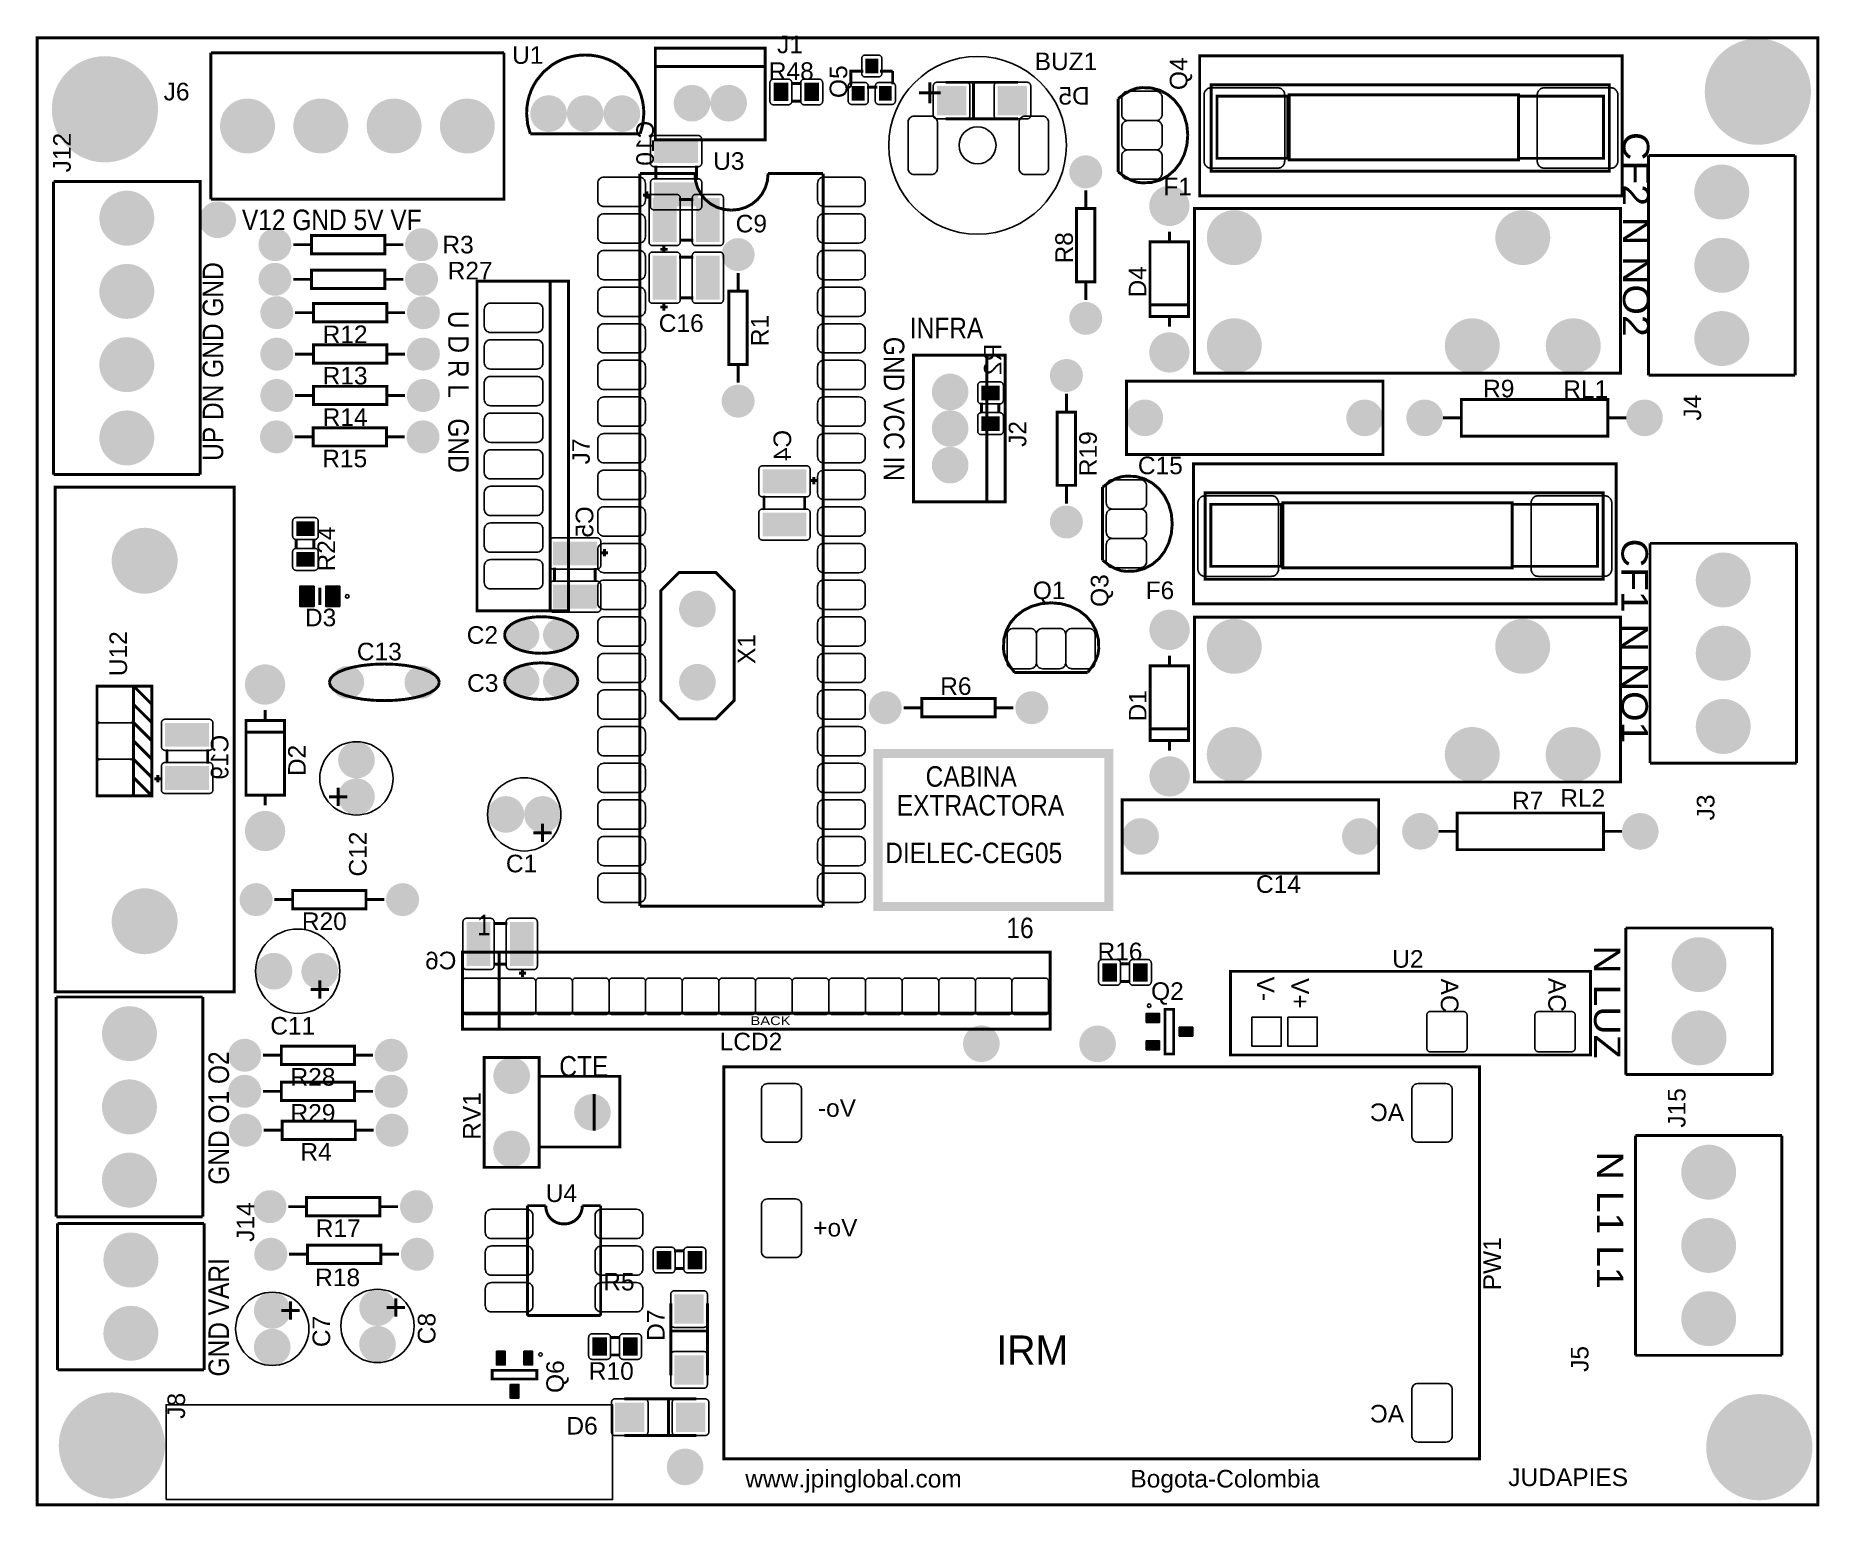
# Model space of a CAD drawing. Header units: inches. Extents: x -2.43 to 2.43, y -2.01 to 2.
import ezdxf

# ---------------------------------------------------------------- set-up
doc = ezdxf.new("R2010")
doc.units = ezdxf.units.IN
doc.layers.get('0').update_dxf_attribs({"linetype": 'CONTINUOUS'})

msp = doc.modelspace()

# ---------------------------------------------------------------- texts
for s, height, width, p in [('J1', 0.048, 1.041667, (-0.410618, 1.956575)), ('J1', 0.048, 1.041667, (-0.410618, 1.956575)), ('J1', 0.048, 1.041667, (-0.410618, 1.956575)), ('U1', 0.048, 1.041667, (-1.133846, 1.927744)), ('U1', 0.048, 1.041667, (-1.133846, 1.927744)), ('U1', 0.048, 1.041667, (-1.133846, 1.927744)), ('BUZ1', 0.048, 1.041667, (0.292531, 1.910519)), ('BUZ1', 0.048, 1.041667, (0.292531, 1.910519)), ('BUZ1', 0.048, 1.041667, (0.292531, 1.910519)), ('R48', 0.048, 1.041667, (-0.43313, 1.883867)), ('R48', 0.048, 1.041667, (-0.43313, 1.883867)), ('R48', 0.048, 1.041667, (-0.43313, 1.883867)), ('J6', 0.048, 1.041667, (-2.085051, 1.827922)), ('J6', 0.048, 1.041667, (-2.085051, 1.827922)), ('J6', 0.048, 1.041667, (-2.085051, 1.827922)), ('+', 0.08, 1.125, (-0.028728, 1.809685)), ('+', 0.08, 1.125, (-0.028728, 1.809685)), ('+', 0.08, 1.125, (-0.028728, 1.809685)), ('U3', 0.048, 1.041667, (-0.585043, 1.638244)), ('U3', 0.048, 1.041667, (-0.585043, 1.638244)), ('U3', 0.048, 1.041667, (-0.585043, 1.638244)), ('F1', 0.048, 1.041667, (0.643713, 1.568457)), ('F1', 0.048, 1.041667, (0.643713, 1.568457)), ('F1', 0.048, 1.041667, (0.643713, 1.568457)), ('V12 GND 5V VF', 0.056, 0.892857, (-1.871248, 1.473732)), ('V12 GND 5V VF', 0.056, 0.892857, (-1.871248, 1.473732)), ('V12 GND 5V VF', 0.056, 0.892857, (-1.871248, 1.473732)), ('C9', 0.048, 1.041667, (-0.523555, 1.467472)), ('C9', 0.048, 1.041667, (-0.523555, 1.467472)), ('C9', 0.048, 1.041667, (-0.523555, 1.467472)), ('R3', 0.048, 1.041667, (-1.324043, 1.410087)), ('R3', 0.048, 1.041667, (-1.324043, 1.410087)), ('R3', 0.048, 1.041667, (-1.324043, 1.410087)), ('R27', 0.048, 1.041667, (-1.309673, 1.339071)), ('R27', 0.048, 1.041667, (-1.309673, 1.339071)), ('R27', 0.048, 1.041667, (-1.309673, 1.339071)), ('C16', 0.048, 1.041667, (-0.733594, 1.195819)), ('C16', 0.048, 1.041667, (-0.733594, 1.195819)), ('C16', 0.048, 1.041667, (-0.733594, 1.195819)), ('INFRA', 0.056, 0.892857, (-0.048413, 1.178457)), ('INFRA', 0.056, 0.892857, (-0.048413, 1.178457)), ('INFRA', 0.056, 0.892857, (-0.048413, 1.178457)), ('R12', 0.048, 1.041667, (-1.651043, 1.165244)), ('R12', 0.048, 1.041667, (-1.651043, 1.165244)), ('R12', 0.048, 1.041667, (-1.651043, 1.165244)), ('R13', 0.048, 1.041667, (-1.651043, 1.052244)), ('R13', 0.048, 1.041667, (-1.651043, 1.052244)), ('R13', 0.048, 1.041667, (-1.651043, 1.052244)), ('R9', 0.048, 1.041667, (1.516547, 1.017166)), ('R9', 0.048, 1.041667, (1.516547, 1.017166)), ('R9', 0.048, 1.041667, (1.516547, 1.017166)), ('RL1', 0.048, 1.041667, (1.735268, 1.015394)), ('RL1', 0.048, 1.041667, (1.735268, 1.015394)), ('RL1', 0.048, 1.041667, (1.735268, 1.015394)), ('R14', 0.048, 1.041667, (-1.651043, 0.939244)), ('R14', 0.048, 1.041667, (-1.651043, 0.939244)), ('R14', 0.048, 1.041667, (-1.651043, 0.939244)), ('R15', 0.048, 1.041667, (-1.652043, 0.826244)), ('R15', 0.048, 1.041667, (-1.652043, 0.826244)), ('R15', 0.048, 1.041667, (-1.652043, 0.826244)), ('C15', 0.048, 1.041667, (0.574224, 0.807323)), ('C15', 0.048, 1.041667, (0.574224, 0.807323)), ('C15', 0.048, 1.041667, (0.574224, 0.807323)), ('Q1', 0.048, 1.041667, (0.287413, 0.466181)), ('Q1', 0.048, 1.041667, (0.287413, 0.466181)), ('Q1', 0.048, 1.041667, (0.287413, 0.466181)), ('F6', 0.048, 1.041667, (0.595421, 0.466284)), ('F6', 0.048, 1.041667, (0.595421, 0.466284)), ('F6', 0.048, 1.041667, (0.595421, 0.466284)), ('D3', 0.048, 1.041667, (-1.699299, 0.392181)), ('D3', 0.048, 1.041667, (-1.699299, 0.392181)), ('D3', 0.048, 1.041667, (-1.699299, 0.392181)), ('C2', 0.048, 1.041667, (-1.257673, 0.344244)), ('C2', 0.048, 1.041667, (-1.257673, 0.344244)), ('C2', 0.048, 1.041667, (-1.257673, 0.344244)), ('C13', 0.048, 1.041667, (-1.557626, 0.299095)), ('C13', 0.048, 1.041667, (-1.557626, 0.299095)), ('C13', 0.048, 1.041667, (-1.557626, 0.299095)), ('C3', 0.048, 1.041667, (-1.256673, 0.213244)), ('C3', 0.048, 1.041667, (-1.256673, 0.213244)), ('C3', 0.048, 1.041667, (-1.256673, 0.213244)), ('R6', 0.048, 1.041667, (0.034657, 0.204764)), ('R6', 0.048, 1.041667, (0.034657, 0.204764)), ('R6', 0.048, 1.041667, (0.034657, 0.204764)), ('CABINA', 0.056, 0.892857, (-0.005106, -0.045953)), ('CABINA', 0.056, 0.892857, (-0.005106, -0.045953)), ('CABINA', 0.056, 0.892857, (-0.005106, -0.045953)), ('EXTRACTORA', 0.056, 0.892857, (-0.083846, -0.124693)), ('EXTRACTORA', 0.056, 0.892857, (-0.083846, -0.124693)), ('EXTRACTORA', 0.056, 0.892857, (-0.083846, -0.124693)), ('R7', 0.048, 1.041667, (1.595547, -0.10774)), ('R7', 0.048, 1.041667, (1.595547, -0.10774)), ('R7', 0.048, 1.041667, (1.595547, -0.10774)), ('RL2', 0.048, 1.041667, (1.727228, -0.100551)), ('RL2', 0.048, 1.041667, (1.727228, -0.100551)), ('RL2', 0.048, 1.041667, (1.727228, -0.100551)), ('C1', 0.048, 1.041667, (-1.150776, -0.279574)), ('C1', 0.048, 1.041667, (-1.150776, -0.279574)), ('C1', 0.048, 1.041667, (-1.150776, -0.279574)), ('DIELEC-CEG05', 0.056, 0.892857, (-0.115343, -0.254614)), ('DIELEC-CEG05', 0.056, 0.892857, (-0.115343, -0.254614)), ('DIELEC-CEG05', 0.056, 0.892857, (-0.115343, -0.254614)), ('C14', 0.048, 1.041667, (0.896547, -0.33574)), ('C14', 0.048, 1.041667, (0.896547, -0.33574)), ('C14', 0.048, 1.041667, (0.896547, -0.33574)), ('R20', 0.048, 1.041667, (-1.707744, -0.437141)), ('R20', 0.048, 1.041667, (-1.707744, -0.437141)), ('R20', 0.048, 1.041667, (-1.707744, -0.437141)), ('1', 0.056, 0.892857, (-1.229516, -0.451465)), ('1', 0.056, 0.892857, (-1.229516, -0.451465)), ('1', 0.056, 0.892857, (-1.229516, -0.451465)), ('16', 0.056, 0.892857, (0.215366, -0.459339)), ('16', 0.056, 0.892857, (0.215366, -0.459339)), ('16', 0.056, 0.892857, (0.215366, -0.459339)), ('R16', 0.048, 1.041667, (0.464004, -0.5197)), ('R16', 0.048, 1.041667, (0.464004, -0.5197)), ('R16', 0.048, 1.041667, (0.464004, -0.5197)), ('U2', 0.048, 1.041667, (1.268413, -0.539944)), ('U2', 0.048, 1.041667, (1.268413, -0.539944)), ('U2', 0.048, 1.041667, (1.268413, -0.539944)), ('Q2', 0.048, 1.041667, (0.610232, -0.627976)), ('Q2', 0.048, 1.041667, (0.610232, -0.627976)), ('Q2', 0.048, 1.041667, (0.610232, -0.627976)), ('C11', 0.048, 1.041667, (-1.793957, -0.722614)), ('C11', 0.048, 1.041667, (-1.793957, -0.722614)), ('C11', 0.048, 1.041667, (-1.793957, -0.722614)), ('BACK', 0.024, 1.25, (-0.483138, -0.696708)), ('BACK', 0.024, 1.25, (-0.483138, -0.696708)), ('BACK', 0.024, 1.25, (-0.483138, -0.696708)), ('LCD2', 0.048, 1.041667, (-0.567358, -0.765582)), ('LCD2', 0.048, 1.041667, (-0.567358, -0.765582)), ('LCD2', 0.048, 1.041667, (-0.567358, -0.765582)), ('R28', 0.048, 1.041667, (-1.738768, -0.862055)), ('R28', 0.048, 1.041667, (-1.738768, -0.862055)), ('R28', 0.048, 1.041667, (-1.738768, -0.862055)), ('CTE', 0.056, 0.892857, (-1.005106, -0.837291)), ('CTE', 0.056, 0.892857, (-1.005106, -0.837291)), ('CTE', 0.056, 0.892857, (-1.005106, -0.837291)), ('R29', 0.048, 1.041667, (-1.738768, -0.96048)), ('R29', 0.048, 1.041667, (-1.738768, -0.96048)), ('R29', 0.048, 1.041667, (-1.738768, -0.96048)), ('R4', 0.048, 1.041667, (-1.711799, -1.066779)), ('R4', 0.048, 1.041667, (-1.711799, -1.066779)), ('R4', 0.048, 1.041667, (-1.711799, -1.066779)), ('U4', 0.048, 1.041667, (-1.042114, -1.179685)), ('U4', 0.048, 1.041667, (-1.042114, -1.179685)), ('U4', 0.048, 1.041667, (-1.042114, -1.179685)), ('R17', 0.048, 1.041667, (-1.66987, -1.275441)), ('R17', 0.048, 1.041667, (-1.66987, -1.275441)), ('R17', 0.048, 1.041667, (-1.66987, -1.275441)), ('R18', 0.048, 1.041667, (-1.671445, -1.409409)), ('R18', 0.048, 1.041667, (-1.671445, -1.409409)), ('R18', 0.048, 1.041667, (-1.671445, -1.409409)), ('R5', 0.048, 1.041667, (-0.885028, -1.42111)), ('R5', 0.048, 1.041667, (-0.885028, -1.42111)), ('R5', 0.048, 1.041667, (-0.885028, -1.42111)), ('R10', 0.048, 1.041667, (-0.924453, -1.665204)), ('R10', 0.048, 1.041667, (-0.924453, -1.665204)), ('R10', 0.048, 1.041667, (-0.924453, -1.665204)), ('D6', 0.048, 1.041667, (-0.985673, -1.81448)), ('D6', 0.048, 1.041667, (-0.985673, -1.81448)), ('D6', 0.048, 1.041667, (-0.985673, -1.81448)), ('www.jpinglobal.com', 0.048, 1.041667, (-0.497366, -1.959102)), ('www.jpinglobal.com', 0.048, 1.041667, (-0.497366, -1.959102)), ('www.jpinglobal.com', 0.048, 1.041667, (-0.497366, -1.959102)), ('Bogota-Colombia', 0.048, 1.041667, (0.553815, -1.959102)), ('Bogota-Colombia', 0.048, 1.041667, (0.553815, -1.959102)), ('Bogota-Colombia', 0.048, 1.041667, (0.553815, -1.959102)), ('JUDAPIES', 0.048, 1.041667, (1.585311, -1.955165)), ('JUDAPIES', 0.048, 1.041667, (1.585311, -1.955165)), ('JUDAPIES', 0.048, 1.041667, (1.585311, -1.955165))]:
    msp.add_text(s, height=height, dxfattribs=dict(width=width)).set_placement(p)
for s, height, rotation, width, p in [('Q5', 0.048, 90, 1.041667, (-0.219098, 1.834233)), ('Q5', 0.048, 90, 1.041667, (-0.219098, 1.834233)), ('Q5', 0.048, 90, 1.041667, (-0.219098, 1.834233)), ('Q4', 0.048, 90, 1.041667, (0.70939, 1.855985)), ('Q4', 0.048, 90, 1.041667, (0.70939, 1.855985)), ('Q4', 0.048, 90, 1.041667, (0.70939, 1.855985)), ('J12', 0.048, 90, 1.041667, (-2.338555, 1.631323)), ('J12', 0.048, 90, 1.041667, (-2.338555, 1.631323)), ('J12', 0.048, 90, 1.041667, (-2.338555, 1.631323)), ('CF2 N NO2', 0.072, -90, 1.111111, (1.898146, 1.741457)), ('CF2 N NO2', 0.072, -90, 1.111111, (1.898146, 1.741457)), ('CF2 N NO2', 0.072, -90, 1.111111, (1.898146, 1.741457)), ('R8', 0.048, 90, 1.041667, (0.396902, 1.382756)), ('R8', 0.048, 90, 1.041667, (0.396902, 1.382756)), ('R8', 0.048, 90, 1.041667, (0.396902, 1.382756)), ('UP DN GND GND', 0.056, 90, 0.892857, (-1.922421, 0.843819)), ('UP DN GND GND', 0.056, 90, 0.892857, (-1.922421, 0.843819)), ('UP DN GND GND', 0.056, 90, 0.892857, (-1.922421, 0.843819)), ('D4', 0.048, 90, 1.041667, (0.597248, 1.289843)), ('D4', 0.048, 90, 1.041667, (0.597248, 1.289843)), ('D4', 0.048, 90, 1.041667, (0.597248, 1.289843)), ('U D R L   GND', 0.056, -90, 0.892857, (-1.308264, 1.253268)), ('U D R L   GND', 0.056, -90, 0.892857, (-1.308264, 1.253268)), ('U D R L   GND', 0.056, -90, 0.892857, (-1.308264, 1.253268)), ('R1', 0.048, 90, 1.041667, (-0.433917, 1.156811)), ('R1', 0.048, 90, 1.041667, (-0.433917, 1.156811)), ('R1', 0.048, 90, 1.041667, (-0.433917, 1.156811)), ('GND VCC IN', 0.056, -90, 0.892857, (-0.119287, 1.182402)), ('GND VCC IN', 0.056, -90, 0.892857, (-0.119287, 1.182402)), ('GND VCC IN', 0.056, -90, 0.892857, (-0.119287, 1.182402)), ('J4', 0.048, 90, 1.041667, (2.111665, 0.953622)), ('J4', 0.048, 90, 1.041667, (2.111665, 0.953622)), ('J4', 0.048, 90, 1.041667, (2.111665, 0.953622)), ('J2', 0.048, 90, 1.041667, (0.269823, 0.881969)), ('J2', 0.048, 90, 1.041667, (0.269823, 0.881969)), ('J2', 0.048, 90, 1.041667, (0.269823, 0.881969)), ('J7', 0.048, 90, 1.041667, (-0.921736, 0.834244)), ('J7', 0.048, 90, 1.041667, (-0.921736, 0.834244)), ('J7', 0.048, 90, 1.041667, (-0.921736, 0.834244)), ('R19', 0.048, 90, 1.041667, (0.462098, 0.801819)), ('R19', 0.048, 90, 1.041667, (0.462098, 0.801819)), ('R19', 0.048, 90, 1.041667, (0.462098, 0.801819)), ('R24', 0.048, 90, 1.041667, (-1.61702, 0.54178)), ('R24', 0.048, 90, 1.041667, (-1.61702, 0.54178)), ('R24', 0.048, 90, 1.041667, (-1.61702, 0.54178)), ('CF1 N NO1', 0.072, -90, 1.111111, (1.894209, 0.63122)), ('CF1 N NO1', 0.072, -90, 1.111111, (1.894209, 0.63122)), ('CF1 N NO1', 0.072, -90, 1.111111, (1.894209, 0.63122)), ('Q3', 0.048, 90, 1.041667, (0.493705, 0.444914)), ('Q3', 0.048, 90, 1.041667, (0.493705, 0.444914)), ('Q3', 0.048, 90, 1.041667, (0.493705, 0.444914)), ('U12', 0.048, 90, 1.041667, (-2.184909, 0.255859)), ('U12', 0.048, 90, 1.041667, (-2.184909, 0.255859)), ('U12', 0.048, 90, 1.041667, (-2.184909, 0.255859)), ('X1', 0.048, 90, 1.041667, (-0.470043, 0.289244)), ('X1', 0.048, 90, 1.041667, (-0.470043, 0.289244)), ('X1', 0.048, 90, 1.041667, (-0.470043, 0.289244)), ('D1', 0.048, 90, 1.041667, (0.597705, 0.13226)), ('D1', 0.048, 90, 1.041667, (0.597705, 0.13226)), ('D1', 0.048, 90, 1.041667, (0.597705, 0.13226)), ('D2', 0.048, 90, 1.041667, (-1.697177, -0.016913)), ('D2', 0.048, 90, 1.041667, (-1.697177, -0.016913)), ('D2', 0.048, 90, 1.041667, (-1.697177, -0.016913)), ('J3', 0.048, 90, 1.041667, (2.147976, -0.137806)), ('J3', 0.048, 90, 1.041667, (2.147976, -0.137806)), ('J3', 0.048, 90, 1.041667, (2.147976, -0.137806)), ('C12', 0.048, 90, 1.041667, (-1.530949, -0.291133)), ('C12', 0.048, 90, 1.041667, (-1.530949, -0.291133)), ('C12', 0.048, 90, 1.041667, (-1.530949, -0.291133)), ('N LUZ', 0.072, -90, 1.111111, (1.819406, -0.479016)), ('N LUZ', 0.072, -90, 1.111111, (1.819406, -0.479016)), ('N LUZ', 0.072, -90, 1.111111, (1.819406, -0.479016)), ('V-', 0.048, -90, 1.041667, (0.898996, -0.564275)), ('V-', 0.048, -90, 1.041667, (0.898996, -0.564275)), ('V-', 0.048, -90, 1.041667, (0.898996, -0.564275)), ('V+', 0.048, -90, 1.041667, (0.993484, -0.568212)), ('V+', 0.048, -90, 1.041667, (0.993484, -0.568212)), ('V+', 0.048, -90, 1.041667, (0.993484, -0.568212)), ('AC', 0.048, -90, 1.041667, (1.401185, -0.569708)), ('AC', 0.048, -90, 1.041667, (1.401185, -0.569708)), ('AC', 0.048, -90, 1.041667, (1.401185, -0.569708)), ('AC', 0.048, -90, 1.041667, (1.694461, -0.567834)), ('AC', 0.048, -90, 1.041667, (1.694461, -0.567834)), ('AC', 0.048, -90, 1.041667, (1.694461, -0.567834)), ('GND O1 O2', 0.056, 90, 0.892857, (-1.906673, -1.132559)), ('GND O1 O2', 0.056, 90, 0.892857, (-1.906673, -1.132559)), ('GND O1 O2', 0.056, 90, 0.892857, (-1.906673, -1.132559)), ('J15', 0.048, 90, 1.041667, (2.068957, -0.976685)), ('J15', 0.048, 90, 1.041667, (2.068957, -0.976685)), ('J15', 0.048, 90, 1.041667, (2.068957, -0.976685)), ('RV1', 0.048, 90, 1.041667, (-1.220028, -1.00996)), ('RV1', 0.048, 90, 1.041667, (-1.220028, -1.00996)), ('RV1', 0.048, 90, 1.041667, (-1.220028, -1.00996)), ('N L1 L1', 0.072, -90, 1.111111, (1.82728, -1.042008)), ('N L1 L1', 0.072, -90, 1.111111, (1.82728, -1.042008)), ('N L1 L1', 0.072, -90, 1.111111, (1.82728, -1.042008)), ('J14', 0.048, 90, 1.041667, (-1.837657, -1.288441)), ('J14', 0.048, 90, 1.041667, (-1.837657, -1.288441)), ('J14', 0.048, 90, 1.041667, (-1.837657, -1.288441)), ('PW1', 0.048, 90, 1.041667, (1.565012, -1.420756)), ('PW1', 0.048, 90, 1.041667, (1.565012, -1.420756)), ('PW1', 0.048, 90, 1.041667, (1.565012, -1.420756)), ('GND VARI', 0.056, 90, 0.892857, (-1.906673, -1.656181)), ('GND VARI', 0.056, 90, 0.892857, (-1.906673, -1.656181)), ('GND VARI', 0.056, 90, 0.892857, (-1.906673, -1.656181)), ('C7', 0.048, 90, 1.041667, (-1.630571, -1.575905)), ('C7', 0.048, 90, 1.041667, (-1.630571, -1.575905)), ('C7', 0.048, 90, 1.041667, (-1.630571, -1.575905)), ('C8', 0.048, 90, 1.041667, (-1.343169, -1.568031)), ('C8', 0.048, 90, 1.041667, (-1.343169, -1.568031)), ('C8', 0.048, 90, 1.041667, (-1.343169, -1.568031)), ('D7', 0.048, 90, 1.041667, (-0.717713, -1.558834)), ('D7', 0.048, 90, 1.041667, (-0.717713, -1.558834)), ('D7', 0.048, 90, 1.041667, (-0.717713, -1.558834)), ('J5', 0.048, 90, 1.041667, (1.804193, -1.643519)), ('J5', 0.048, 90, 1.041667, (1.804193, -1.643519)), ('J5', 0.048, 90, 1.041667, (1.804193, -1.643519)), ('Q6', 0.048, 90, 1.041667, (-0.992445, -1.701102)), ('Q6', 0.048, 90, 1.041667, (-0.992445, -1.701102)), ('Q6', 0.048, 90, 1.041667, (-0.992445, -1.701102)), ('J8', 0.048, 90, 1.041667, (-2.026634, -1.771574)), ('J8', 0.048, 90, 1.041667, (-2.026634, -1.771574)), ('J8', 0.048, 90, 1.041667, (-2.026634, -1.771574))]:
    msp.add_text(s, height=height, rotation=rotation, dxfattribs=dict(width=width)).set_placement(p)
at = {"text_generation_flag": 2, "width": 1.041667}
for s, p in [('D5', (0.442854, 1.816378)), ('D5', (0.442854, 1.816378)), ('D5', (0.442854, 1.816378)), ('C6', (-1.28576, -0.544339)), ('C6', (-1.28576, -0.544339)), ('C6', (-1.28576, -0.544339)), ('Vo-', (-0.195059, -0.947007)), ('Vo-', (-0.195059, -0.947007)), ('Vo-', (-0.195059, -0.947007)), ('AC', (1.301004, -0.958819)), ('AC', (1.301004, -0.958819)), ('AC', (1.301004, -0.958819)), ('Vo+', (-0.191122, -1.273779)), ('Vo+', (-0.191122, -1.273779)), ('Vo+', (-0.191122, -1.273779)), ('AC', (1.301004, -1.781653)), ('AC', (1.301004, -1.781653)), ('AC', (1.301004, -1.781653))]:
    msp.add_text(s, height=0.048, dxfattribs=at).set_placement(p)
for s, p in [('C10', (-0.746839, 1.772268)), ('C10', (-0.746839, 1.772268)), ('C10', (-0.746839, 1.772268)), ('R2', (0.201878, 1.163339)), ('R2', (0.201878, 1.163339)), ('R2', (0.201878, 1.163339)), ('C4', (-0.372248, 0.92837)), ('C4', (-0.372248, 0.92837)), ('C4', (-0.372248, 0.92837)), ('C5', (-0.912224, 0.719709)), ('C5', (-0.912224, 0.719709)), ('C5', (-0.912224, 0.719709)), ('C19', (-1.908256, 0.096039)), ('C19', (-1.908256, 0.096039)), ('C19', (-1.908256, 0.096039))]:
    msp.add_text(s, height=0.048, rotation=90, dxfattribs=at).set_placement(p)
msp.add_text('IRM', height=0.08).set_placement((0.187807, -1.624134))
msp.add_text('IRM', height=0.08).set_placement((0.187807, -1.624134))
msp.add_text('IRM', height=0.08).set_placement((0.187807, -1.624134))

# ---------------------------------------------------------------- blocks, each defined once
blk = doc.blocks.new('RPAD')
blk.add_trace([(-0.5, -0.5), (-0.5, 0.5), (0.5, -0.5), (0.5, 0.5)])
blk = doc.blocks.new('EPAD')
at = {"const_width": 0.5}
blk.add_lwpolyline([(-0.25, 0, 1), (0.25, 0, 1)], format="xyb", close=True, dxfattribs=at)

# ---------------------------------------------------------------- linework, layer by layer
for points, const_width in [([(-2.430303, -2.006575), (2.430303, -2.006575), (2.430303, 1.998496), (-2.430303, 1.998496), (-2.430303, -2.006575)], 0.008), ([(-2.430303, -2.006575), (2.430303, -2.006575), (2.430303, 1.998496), (-2.430303, 1.998496), (-2.430303, -2.006575)], 0.008), ([(-2.430303, -2.006575), (2.430303, -2.006575), (2.430303, 1.998496), (-2.430303, 1.998496), (-2.430303, -2.006575)], 0.008), ([(-1.956051, 1.957922), (-1.956051, 1.557922)], 0.008), ([(-1.156051, 1.957922), (-1.156051, 1.557922), (-1.956051, 1.557922)], 0.008), ([(-1.956051, 1.957922), (-1.156051, 1.957922)], 0.008), ([(-1.956051, 1.957922), (-1.956051, 1.557922)], 0.008), ([(-1.156051, 1.957922), (-1.156051, 1.557922), (-1.956051, 1.557922)], 0.008), ([(-1.956051, 1.957922), (-1.156051, 1.957922)], 0.008), ([(-1.956051, 1.957922), (-1.956051, 1.557922)], 0.008), ([(-1.156051, 1.957922), (-1.156051, 1.557922), (-1.956051, 1.557922)], 0.008), ([(-1.956051, 1.957922), (-1.156051, 1.957922)], 0.008), ([(-1.09424, 1.791811), (-1.093432, 1.80844), (-1.091057, 1.824526), (-1.087187, 1.839998), (-1.081896, 1.85478), (-1.075258, 1.868801), (-1.067346, 1.881987), (-1.04799, 1.905561), (-1.024416, 1.924917), (-1.01123, 1.93283), (-0.997209, 1.939468), (-0.982426, 1.944758), (-0.966955, 1.948628), (-0.950869, 1.951003), (-0.93424, 1.951811)], 0.008), ([(-1.09424, 1.791811), (-1.093432, 1.80844), (-1.091057, 1.824526), (-1.087187, 1.839998), (-1.081896, 1.85478), (-1.075258, 1.868801), (-1.067346, 1.881987), (-1.04799, 1.905561), (-1.024416, 1.924917), (-1.01123, 1.93283), (-0.997209, 1.939468), (-0.982426, 1.944758), (-0.966955, 1.948628), (-0.950869, 1.951003), (-0.93424, 1.951811)], 0.008), ([(-1.09424, 1.791811), (-1.093432, 1.80844), (-1.091057, 1.824526), (-1.087187, 1.839998), (-1.081896, 1.85478), (-1.075258, 1.868801), (-1.067346, 1.881987), (-1.04799, 1.905561), (-1.024416, 1.924917), (-1.01123, 1.93283), (-0.997209, 1.939468), (-0.982426, 1.944758), (-0.966955, 1.948628), (-0.950869, 1.951003), (-0.93424, 1.951811)], 0.008), ([(-0.77424, 1.791811), (-0.775048, 1.80844), (-0.777424, 1.824526), (-0.781293, 1.839998), (-0.786584, 1.85478), (-0.793222, 1.868801), (-0.801135, 1.881987), (-0.82049, 1.905561), (-0.844064, 1.924917), (-0.85725, 1.93283), (-0.871271, 1.939468), (-0.886054, 1.944758), (-0.901525, 1.948628), (-0.917612, 1.951003), (-0.93424, 1.951811)], 0.008), ([(-0.77424, 1.791811), (-0.775048, 1.80844), (-0.777424, 1.824526), (-0.781293, 1.839998), (-0.786584, 1.85478), (-0.793222, 1.868801), (-0.801135, 1.881987), (-0.82049, 1.905561), (-0.844064, 1.924917), (-0.85725, 1.93283), (-0.871271, 1.939468), (-0.886054, 1.944758), (-0.901525, 1.948628), (-0.917612, 1.951003), (-0.93424, 1.951811)], 0.008), ([(-0.77424, 1.791811), (-0.775048, 1.80844), (-0.777424, 1.824526), (-0.781293, 1.839998), (-0.786584, 1.85478), (-0.793222, 1.868801), (-0.801135, 1.881987), (-0.82049, 1.905561), (-0.844064, 1.924917), (-0.85725, 1.93283), (-0.871271, 1.939468), (-0.886054, 1.944758), (-0.901525, 1.948628), (-0.917612, 1.951003), (-0.93424, 1.951811)], 0.008), ([(-0.742902, 1.720197), (-0.442902, 1.720197), (-0.442902, 1.970197), (-0.742902, 1.970197), (-0.742902, 1.720197)], 0.008), ([(-0.742902, 1.720197), (-0.442902, 1.720197), (-0.442902, 1.970197), (-0.742902, 1.970197), (-0.742902, 1.720197)], 0.008), ([(-0.742902, 1.720197), (-0.442902, 1.720197), (-0.442902, 1.970197), (-0.742902, 1.970197), (-0.742902, 1.720197)], 0.008), ([(0.742925, 1.567402), (1.896469, 1.567402), (1.896469, 1.949292), (0.742925, 1.949292), (0.742925, 1.567402)], 0.008), ([(0.742925, 1.567402), (1.896469, 1.567402), (1.896469, 1.949292), (0.742925, 1.949292), (0.742925, 1.567402)], 0.008), ([(0.742925, 1.567402), (1.896469, 1.567402), (1.896469, 1.949292), (0.742925, 1.949292), (0.742925, 1.567402)], 0.008), ([(-0.742902, 1.920197), (-0.442902, 1.920197)], 0.008), ([(-0.742902, 1.920197), (-0.442902, 1.920197)], 0.008), ([(-0.742902, 1.920197), (-0.442902, 1.920197)], 0.008), ([(-0.209098, 1.870733), (-0.209098, 1.907733), (-0.175098, 1.907733)], 0.008), ([(-0.209098, 1.870733), (-0.209098, 1.907733), (-0.175098, 1.907733)], 0.008), ([(-0.209098, 1.870733), (-0.209098, 1.907733), (-0.175098, 1.907733)], 0.008), ([(-0.095098, 1.907733), (-0.130098, 1.907733)], 0.008), ([(-0.095098, 1.907733), (-0.130098, 1.907733)], 0.008), ([(-0.095098, 1.907733), (-0.130098, 1.907733)], 0.008), ([(-0.095098, 1.907733), (-0.095098, 1.871733)], 0.008), ([(-0.095098, 1.907733), (-0.095098, 1.871733)], 0.008), ([(-0.095098, 1.907733), (-0.095098, 1.871733)], 0.008), ([(-0.37113, 1.873867), (-0.34413, 1.873867)], 0.008), ([(-0.37113, 1.873867), (-0.34413, 1.873867)], 0.008), ([(-0.37113, 1.873867), (-0.34413, 1.873867)], 0.008), ([(-0.137098, 1.863733), (-0.165098, 1.863733)], 0.008), ([(-0.137098, 1.863733), (-0.165098, 1.863733)], 0.008), ([(-0.137098, 1.863733), (-0.165098, 1.863733)], 0.008), ([(0.24676, 1.877244), (0.04976, 1.877244)], 0.008), ([(0.24676, 1.877244), (0.04976, 1.877244)], 0.008), ([(0.24676, 1.877244), (0.04976, 1.877244)], 0.008), ([(0.12576, 1.877244), (0.12576, 1.777244)], 0.008), ([(0.12576, 1.877244), (0.12576, 1.777244)], 0.008), ([(0.12576, 1.877244), (0.12576, 1.777244)], 0.008), ([(0.585445, 1.862756), (0.570367, 1.860881), (0.55482, 1.855256), (0.538335, 1.845881), (0.520445, 1.832756)], 0.008), ([(0.585445, 1.862756), (0.570367, 1.860881), (0.55482, 1.855256), (0.538335, 1.845881), (0.520445, 1.832756)], 0.008), ([(0.585445, 1.862756), (0.570367, 1.860881), (0.55482, 1.855256), (0.538335, 1.845881), (0.520445, 1.832756)], 0.008), ([(0.585445, 1.862756), (0.611003, 1.86172), (0.634639, 1.855232), (0.655894, 1.843843), (0.674312, 1.828108), (0.689433, 1.808578), (0.700801, 1.785808), (0.707957, 1.76035), (0.710445, 1.732756)], 0.008), ([(0.585445, 1.862756), (0.611003, 1.86172), (0.634639, 1.855232), (0.655894, 1.843843), (0.674312, 1.828108), (0.689433, 1.808578), (0.700801, 1.785808), (0.707957, 1.76035), (0.710445, 1.732756)], 0.008), ([(0.585445, 1.862756), (0.611003, 1.86172), (0.634639, 1.855232), (0.655894, 1.843843), (0.674312, 1.828108), (0.689433, 1.808578), (0.700801, 1.785808), (0.707957, 1.76035), (0.710445, 1.732756)], 0.008), ([(0.774421, 1.634331), (1.861035, 1.634331), (1.861035, 1.870552), (0.774421, 1.870552), (0.774421, 1.634331)], 0.008), ([(0.774421, 1.634331), (1.861035, 1.634331), (1.861035, 1.870552), (0.774421, 1.870552), (0.774421, 1.634331)], 0.008), ([(0.774421, 1.634331), (1.861035, 1.634331), (1.861035, 1.870552), (0.774421, 1.870552), (0.774421, 1.634331)], 0.008), ([(-0.37113, 1.825867), (-0.34313, 1.825867)], 0.008), ([(-0.37113, 1.825867), (-0.34313, 1.825867)], 0.008), ([(-0.37113, 1.825867), (-0.34313, 1.825867)], 0.008), ([(0.520445, 1.832756), (0.520445, 1.632756)], 0.008), ([(0.520445, 1.832756), (0.520445, 1.632756)], 0.008), ([(0.520445, 1.832756), (0.520445, 1.632756)], 0.008), ([(0.790169, 1.669764), (0.983083, 1.669764), (0.983083, 1.839056), (0.790169, 1.839056), (0.790169, 1.669764)], 0.008), ([(0.790169, 1.669764), (0.983083, 1.669764), (0.983083, 1.839056), (0.790169, 1.839056), (0.790169, 1.669764)], 0.008), ([(0.790169, 1.669764), (0.983083, 1.669764), (0.983083, 1.839056), (0.790169, 1.839056), (0.790169, 1.669764)], 0.008), ([(0.98702, 1.665827), (1.613004, 1.665827), (1.613004, 1.842993), (0.98702, 1.842993), (0.98702, 1.665827)], 0.008), ([(0.98702, 1.665827), (1.613004, 1.665827), (1.613004, 1.842993), (0.98702, 1.842993), (0.98702, 1.665827)], 0.008), ([(0.98702, 1.665827), (1.613004, 1.665827), (1.613004, 1.842993), (0.98702, 1.842993), (0.98702, 1.665827)], 0.008), ([(1.613004, 1.669764), (1.845287, 1.669764), (1.845287, 1.839056), (1.613004, 1.839056), (1.613004, 1.669764)], 0.008), ([(1.613004, 1.669764), (1.845287, 1.669764), (1.845287, 1.839056), (1.613004, 1.839056), (1.613004, 1.669764)], 0.008), ([(1.613004, 1.669764), (1.845287, 1.669764), (1.845287, 1.839056), (1.613004, 1.839056), (1.613004, 1.669764)], 0.008), ([(-1.09424, 1.791811), (-1.09149, 1.762811), (-1.08424, 1.736811)], 0.008), ([(-1.09424, 1.791811), (-1.09149, 1.762811), (-1.08424, 1.736811)], 0.008), ([(-1.09424, 1.791811), (-1.09149, 1.762811), (-1.08424, 1.736811)], 0.008), ([(-0.77424, 1.791811), (-0.77699, 1.762811), (-0.78424, 1.736811)], 0.008), ([(-0.77424, 1.791811), (-0.77699, 1.762811), (-0.78424, 1.736811)], 0.008), ([(-0.77424, 1.791811), (-0.77699, 1.762811), (-0.78424, 1.736811)], 0.008), ([(0.04976, 1.777244), (0.24676, 1.777244)], 0.008), ([(0.04976, 1.777244), (0.24676, 1.777244)], 0.008), ([(0.04976, 1.777244), (0.24676, 1.777244)], 0.008), ([(-1.08424, 1.736811), (-0.78424, 1.736811)], 0.008), ([(-1.08424, 1.736811), (-0.78424, 1.736811)], 0.008), ([(-1.08424, 1.736811), (-0.78424, 1.736811)], 0.008), ([(0.585445, 1.602756), (0.611003, 1.603792), (0.634639, 1.610281), (0.655894, 1.621669), (0.674312, 1.637405), (0.689433, 1.656934), (0.700801, 1.679705), (0.707957, 1.705163), (0.710445, 1.732756)], 0.008), ([(0.585445, 1.602756), (0.611003, 1.603792), (0.634639, 1.610281), (0.655894, 1.621669), (0.674312, 1.637405), (0.689433, 1.656934), (0.700801, 1.679705), (0.707957, 1.705163), (0.710445, 1.732756)], 0.008), ([(0.585445, 1.602756), (0.611003, 1.603792), (0.634639, 1.610281), (0.655894, 1.621669), (0.674312, 1.637405), (0.689433, 1.656934), (0.700801, 1.679705), (0.707957, 1.705163), (0.710445, 1.732756)], 0.008), ([(1.968122, 1.677638), (2.368122, 1.677638)], 0.008), ([(1.968122, 1.677638), (1.968122, 1.077638)], 0.008), ([(1.968122, 1.677638), (2.368122, 1.677638)], 0.008), ([(1.968122, 1.677638), (1.968122, 1.077638)], 0.008), ([(1.968122, 1.677638), (2.368122, 1.677638)], 0.008), ([(1.968122, 1.677638), (1.968122, 1.077638)], 0.008), ([(2.368122, 1.077638), (2.368122, 1.677638)], 0.008), ([(2.368122, 1.077638), (2.368122, 1.677638)], 0.008), ([(2.368122, 1.077638), (2.368122, 1.677638)], 0.008), ([(-2.385555, 1.606323), (-1.985555, 1.606323), (-1.985555, 0.806323)], 0.008), ([(-2.385555, 0.806323), (-2.385555, 1.606323)], 0.008), ([(-2.385555, 1.606323), (-1.985555, 1.606323), (-1.985555, 0.806323)], 0.008), ([(-2.385555, 0.806323), (-2.385555, 1.606323)], 0.008), ([(-2.385555, 1.606323), (-1.985555, 1.606323), (-1.985555, 0.806323)], 0.008), ([(-2.385555, 0.806323), (-2.385555, 1.606323)], 0.008), ([(-0.785043, 1.628244), (-0.635043, 1.628244)], 0.008), ([(-0.785043, 1.628244), (-0.785043, -0.371756)], 0.008), ([(-0.785043, 1.628244), (-0.635043, 1.628244)], 0.008), ([(-0.785043, 1.628244), (-0.785043, -0.371756)], 0.008), ([(-0.785043, 1.628244), (-0.635043, 1.628244)], 0.008), ([(-0.785043, 1.628244), (-0.785043, -0.371756)], 0.008), ([(-0.741209, 1.649339), (-0.741209, 1.611339)], 0.008), ([(-0.741209, 1.649339), (-0.741209, 1.611339)], 0.008), ([(-0.741209, 1.649339), (-0.741209, 1.611339)], 0.008), ([(-0.535043, 1.528244), (-0.555706, 1.530244), (-0.574715, 1.535994), (-0.591733, 1.54512), (-0.606418, 1.557244), (-0.618432, 1.571994), (-0.627434, 1.588994), (-0.633084, 1.607869), (-0.635043, 1.628244)], 0.008), ([(-0.535043, 1.528244), (-0.555706, 1.530244), (-0.574715, 1.535994), (-0.591733, 1.54512), (-0.606418, 1.557244), (-0.618432, 1.571994), (-0.627434, 1.588994), (-0.633084, 1.607869), (-0.635043, 1.628244)], 0.008), ([(-0.535043, 1.528244), (-0.555706, 1.530244), (-0.574715, 1.535994), (-0.591733, 1.54512), (-0.606418, 1.557244), (-0.618432, 1.571994), (-0.627434, 1.588994), (-0.633084, 1.607869), (-0.635043, 1.628244)], 0.008), ([(-0.630209, 1.649339), (-0.630209, 1.610339)], 0.008), ([(-0.630209, 1.649339), (-0.630209, 1.610339)], 0.008), ([(-0.630209, 1.649339), (-0.630209, 1.610339)], 0.008), ([(-0.535043, 1.528244), (-0.514669, 1.530244), (-0.495793, 1.535994), (-0.478793, 1.54512), (-0.464043, 1.557244), (-0.451918, 1.571994), (-0.442793, 1.588994), (-0.437043, 1.607869), (-0.435043, 1.628244)], 0.008), ([(-0.535043, 1.528244), (-0.514669, 1.530244), (-0.495793, 1.535994), (-0.478793, 1.54512), (-0.464043, 1.557244), (-0.451918, 1.571994), (-0.442793, 1.588994), (-0.437043, 1.607869), (-0.435043, 1.628244)], 0.008), ([(-0.535043, 1.528244), (-0.514669, 1.530244), (-0.495793, 1.535994), (-0.478793, 1.54512), (-0.464043, 1.557244), (-0.451918, 1.571994), (-0.442793, 1.588994), (-0.437043, 1.607869), (-0.435043, 1.628244)], 0.008), ([(-0.435043, 1.628244), (-0.285043, 1.628244)], 0.008), ([(-0.435043, 1.628244), (-0.285043, 1.628244)], 0.008), ([(-0.435043, 1.628244), (-0.285043, 1.628244)], 0.008), ([(-0.285043, 1.628244), (-0.285043, -0.371756)], 0.008), ([(-0.285043, 1.628244), (-0.285043, -0.371756)], 0.008), ([(-0.285043, 1.628244), (-0.285043, -0.371756)], 0.008), ([(0.585445, 1.602756), (0.570367, 1.604631), (0.55482, 1.610256), (0.538335, 1.619631), (0.520445, 1.632756)], 0.008), ([(0.585445, 1.602756), (0.570367, 1.604631), (0.55482, 1.610256), (0.538335, 1.619631), (0.520445, 1.632756)], 0.008), ([(0.585445, 1.602756), (0.570367, 1.604631), (0.55482, 1.610256), (0.538335, 1.619631), (0.520445, 1.632756)], 0.008), ([(-0.756209, 1.569339), (-0.776209, 1.569339)], 0.008), ([(-0.756209, 1.569339), (-0.776209, 1.569339)], 0.008), ([(-0.756209, 1.569339), (-0.776209, 1.569339)], 0.008), ([(-0.766209, 1.579339), (-0.766209, 1.559339)], 0.008), ([(-0.766209, 1.579339), (-0.766209, 1.559339)], 0.008), ([(-0.766209, 1.579339), (-0.766209, 1.559339)], 0.008), ([(-0.639594, 1.557299), (-0.678594, 1.557299)], 0.008), ([(-0.639594, 1.557299), (-0.678594, 1.557299)], 0.008), ([(-0.639594, 1.557299), (-0.678594, 1.557299)], 0.008), ([(0.431902, 1.532756), (0.431902, 1.582756)], 0.008), ([(0.431902, 1.532756), (0.431902, 1.582756)], 0.008), ([(0.431902, 1.532756), (0.431902, 1.582756)], 0.008), ([(0.406902, 1.332756), (0.456902, 1.332756), (0.456902, 1.532756), (0.406902, 1.532756), (0.406902, 1.332756)], 0.008), ([(0.406902, 1.332756), (0.456902, 1.332756), (0.456902, 1.532756), (0.406902, 1.532756), (0.406902, 1.332756)], 0.008), ([(0.406902, 1.332756), (0.456902, 1.332756), (0.456902, 1.532756), (0.406902, 1.532756), (0.406902, 1.332756)], 0.008), ([(0.728673, 1.082953), (1.891862, 1.082953), (1.891862, 1.532953), (0.728673, 1.532953), (0.728673, 1.082953)], 0.008), ([(0.728673, 1.082953), (1.891862, 1.082953), (1.891862, 1.532953), (0.728673, 1.532953), (0.728673, 1.082953)], 0.008), ([(0.728673, 1.082953), (1.891862, 1.082953), (1.891862, 1.532953), (0.728673, 1.532953), (0.728673, 1.082953)], 0.008), ([(-1.68113, 1.409032), (-1.48113, 1.409032), (-1.48113, 1.459032), (-1.68113, 1.459032), (-1.68113, 1.409032)], 0.008), ([(-1.68113, 1.409032), (-1.48113, 1.409032), (-1.48113, 1.459032), (-1.68113, 1.459032), (-1.68113, 1.409032)], 0.008), ([(-1.68113, 1.409032), (-1.48113, 1.409032), (-1.48113, 1.459032), (-1.68113, 1.459032), (-1.68113, 1.409032)], 0.008), ([(0.660248, 1.441843), (0.660248, 1.469843)], 0.008), ([(0.660248, 1.441843), (0.660248, 1.469843)], 0.008), ([(0.660248, 1.441843), (0.660248, 1.469843)], 0.008), ([(-1.68113, 1.434032), (-1.73113, 1.434032)], 0.008), ([(-1.68113, 1.434032), (-1.73113, 1.434032)], 0.008), ([(-1.68113, 1.434032), (-1.73113, 1.434032)], 0.008), ([(-1.43113, 1.434032), (-1.48113, 1.434032)], 0.008), ([(-1.43113, 1.434032), (-1.48113, 1.434032)], 0.008), ([(-1.43113, 1.434032), (-1.48113, 1.434032)], 0.008), ([(-0.709594, 1.421299), (-0.729594, 1.421299)], 0.008), ([(-0.709594, 1.421299), (-0.729594, 1.421299)], 0.008), ([(-0.709594, 1.421299), (-0.729594, 1.421299)], 0.008), ([(-0.719594, 1.431299), (-0.719594, 1.411299)], 0.008), ([(-0.719594, 1.431299), (-0.719594, 1.411299)], 0.008), ([(-0.719594, 1.431299), (-0.719594, 1.411299)], 0.008), ([(-0.639594, 1.446299), (-0.677594, 1.446299)], 0.008), ([(-0.639594, 1.446299), (-0.677594, 1.446299)], 0.008), ([(-0.639594, 1.446299), (-0.677594, 1.446299)], 0.008), ([(0.607248, 1.237843), (0.712248, 1.237843), (0.712248, 1.441843), (0.607248, 1.441843), (0.607248, 1.237843)], 0.008), ([(0.607248, 1.237843), (0.712248, 1.237843), (0.712248, 1.441843), (0.607248, 1.441843), (0.607248, 1.237843)], 0.008), ([(0.607248, 1.237843), (0.712248, 1.237843), (0.712248, 1.441843), (0.607248, 1.441843), (0.607248, 1.237843)], 0.008), ([(-1.68113, 1.314394), (-1.48113, 1.314394), (-1.48113, 1.364394), (-1.68113, 1.364394), (-1.68113, 1.314394)], 0.008), ([(-1.68113, 1.314394), (-1.48113, 1.314394), (-1.48113, 1.364394), (-1.68113, 1.364394), (-1.68113, 1.314394)], 0.008), ([(-1.68113, 1.314394), (-1.48113, 1.314394), (-1.48113, 1.364394), (-1.68113, 1.364394), (-1.68113, 1.314394)], 0.008), ([(-0.639594, 1.399819), (-0.678594, 1.399819)], 0.008), ([(-0.639594, 1.399819), (-0.678594, 1.399819)], 0.008), ([(-0.639594, 1.399819), (-0.678594, 1.399819)], 0.008), ([(-1.68113, 1.339394), (-1.73113, 1.339394)], 0.008), ([(-1.68113, 1.339394), (-1.73113, 1.339394)], 0.008), ([(-1.68113, 1.339394), (-1.73113, 1.339394)], 0.008), ([(-1.43113, 1.339394), (-1.48113, 1.339394)], 0.008), ([(-1.43113, 1.339394), (-1.48113, 1.339394)], 0.008), ([(-1.43113, 1.339394), (-1.48113, 1.339394)], 0.008), ([(-1.229736, 0.434244), (-0.979736, 0.434244), (-0.979736, 1.334244), (-1.229736, 1.334244), (-1.229736, 0.434244)], 0.008), ([(-1.229736, 0.434244), (-0.979736, 0.434244), (-0.979736, 1.334244), (-1.229736, 1.334244), (-1.229736, 0.434244)], 0.008), ([(-1.229736, 0.434244), (-0.979736, 0.434244), (-0.979736, 1.334244), (-1.229736, 1.334244), (-1.229736, 0.434244)], 0.008), ([(-1.029736, 1.334244), (-1.029736, 0.434244)], 0.008), ([(-1.029736, 1.334244), (-1.029736, 0.434244)], 0.008), ([(-1.029736, 1.334244), (-1.029736, 0.434244)], 0.008), ([(-0.516917, 1.356811), (-0.516917, 1.306811)], 0.008), ([(-0.516917, 1.356811), (-0.516917, 1.306811)], 0.008), ([(-0.516917, 1.356811), (-0.516917, 1.306811)], 0.008), ([(0.431902, 1.282756), (0.431902, 1.332756)], 0.008), ([(0.431902, 1.282756), (0.431902, 1.332756)], 0.008), ([(0.431902, 1.282756), (0.431902, 1.332756)], 0.008), ([(-1.676043, 1.223244), (-1.476043, 1.223244), (-1.476043, 1.273244), (-1.676043, 1.273244), (-1.676043, 1.223244)], 0.008), ([(-1.676043, 1.223244), (-1.476043, 1.223244), (-1.476043, 1.273244), (-1.676043, 1.273244), (-1.676043, 1.223244)], 0.008), ([(-1.676043, 1.223244), (-1.476043, 1.223244), (-1.476043, 1.273244), (-1.676043, 1.273244), (-1.676043, 1.223244)], 0.008), ([(-0.709594, 1.263819), (-0.729594, 1.263819)], 0.008), ([(-0.709594, 1.263819), (-0.729594, 1.263819)], 0.008), ([(-0.709594, 1.263819), (-0.729594, 1.263819)], 0.008), ([(-0.719594, 1.273819), (-0.719594, 1.253819)], 0.008), ([(-0.719594, 1.273819), (-0.719594, 1.253819)], 0.008), ([(-0.719594, 1.273819), (-0.719594, 1.253819)], 0.008), ([(-0.639594, 1.288819), (-0.677594, 1.288819)], 0.008), ([(-0.639594, 1.288819), (-0.677594, 1.288819)], 0.008), ([(-0.639594, 1.288819), (-0.677594, 1.288819)], 0.008), ([(-0.541917, 1.106811), (-0.491917, 1.106811), (-0.491917, 1.306811), (-0.541917, 1.306811), (-0.541917, 1.106811)], 0.008), ([(-0.541917, 1.106811), (-0.491917, 1.106811), (-0.491917, 1.306811), (-0.541917, 1.306811), (-0.541917, 1.106811)], 0.008), ([(-0.541917, 1.106811), (-0.491917, 1.106811), (-0.491917, 1.306811), (-0.541917, 1.306811), (-0.541917, 1.106811)], 0.008), ([(0.608248, 1.269843), (0.711248, 1.269843)], 0.008), ([(0.608248, 1.269843), (0.711248, 1.269843)], 0.008), ([(0.608248, 1.269843), (0.711248, 1.269843)], 0.008), ([(-1.676043, 1.248244), (-1.726043, 1.248244)], 0.008), ([(-1.676043, 1.248244), (-1.726043, 1.248244)], 0.008), ([(-1.676043, 1.248244), (-1.726043, 1.248244)], 0.008), ([(-1.426043, 1.248244), (-1.476043, 1.248244)], 0.008), ([(-1.426043, 1.248244), (-1.476043, 1.248244)], 0.008), ([(-1.426043, 1.248244), (-1.476043, 1.248244)], 0.008), ([(0.660248, 1.209843), (0.660248, 1.237843)], 0.008), ([(0.660248, 1.209843), (0.660248, 1.237843)], 0.008), ([(0.660248, 1.209843), (0.660248, 1.237843)], 0.008), ([(-1.676043, 1.135244), (-1.726043, 1.135244)], 0.008), ([(-1.676043, 1.135244), (-1.726043, 1.135244)], 0.008), ([(-1.676043, 1.135244), (-1.726043, 1.135244)], 0.008), ([(-1.676043, 1.110244), (-1.476043, 1.110244), (-1.476043, 1.160244), (-1.676043, 1.160244), (-1.676043, 1.110244)], 0.008), ([(-1.676043, 1.110244), (-1.476043, 1.110244), (-1.476043, 1.160244), (-1.676043, 1.160244), (-1.676043, 1.110244)], 0.008), ([(-1.676043, 1.110244), (-1.476043, 1.110244), (-1.476043, 1.160244), (-1.676043, 1.160244), (-1.676043, 1.110244)], 0.008), ([(-1.426043, 1.135244), (-1.476043, 1.135244)], 0.008), ([(-1.426043, 1.135244), (-1.476043, 1.135244)], 0.008), ([(-1.426043, 1.135244), (-1.476043, 1.135244)], 0.008), ([(-0.038177, 0.731969), (0.211823, 0.731969), (0.211823, 1.131969), (-0.038177, 1.131969), (-0.038177, 0.731969)], 0.008), ([(-0.038177, 0.731969), (0.211823, 0.731969), (0.211823, 1.131969), (-0.038177, 1.131969), (-0.038177, 0.731969)], 0.008), ([(-0.038177, 0.731969), (0.211823, 0.731969), (0.211823, 1.131969), (-0.038177, 1.131969), (-0.038177, 0.731969)], 0.008), ([(0.161823, 1.131969), (0.161823, 0.731969)], 0.008), ([(0.161823, 1.131969), (0.161823, 0.731969)], 0.008), ([(0.161823, 1.131969), (0.161823, 0.731969)], 0.008), ([(-0.516917, 1.106811), (-0.516917, 1.056811)], 0.008), ([(-0.516917, 1.106811), (-0.516917, 1.056811)], 0.008), ([(-0.516917, 1.106811), (-0.516917, 1.056811)], 0.008), ([(1.968122, 1.077638), (2.368122, 1.077638)], 0.008), ([(1.968122, 1.077638), (2.368122, 1.077638)], 0.008), ([(1.968122, 1.077638), (2.368122, 1.077638)], 0.008), ([(-1.676043, 1.022244), (-1.726043, 1.022244)], 0.008), ([(-1.676043, 1.022244), (-1.726043, 1.022244)], 0.008), ([(-1.676043, 1.022244), (-1.726043, 1.022244)], 0.008), ([(-1.676043, 0.997244), (-1.476043, 0.997244), (-1.476043, 1.047244), (-1.676043, 1.047244), (-1.676043, 0.997244)], 0.008), ([(-1.676043, 0.997244), (-1.476043, 0.997244), (-1.476043, 1.047244), (-1.676043, 1.047244), (-1.676043, 0.997244)], 0.008), ([(-1.676043, 0.997244), (-1.476043, 0.997244), (-1.476043, 1.047244), (-1.676043, 1.047244), (-1.676043, 0.997244)], 0.008), ([(-1.426043, 1.022244), (-1.476043, 1.022244)], 0.008), ([(-1.426043, 1.022244), (-1.476043, 1.022244)], 0.008), ([(-1.426043, 1.022244), (-1.476043, 1.022244)], 0.008), ([(0.379098, 1.026819), (0.379098, 0.976819)], 0.008), ([(0.379098, 1.026819), (0.379098, 0.976819)], 0.008), ([(0.379098, 1.026819), (0.379098, 0.976819)], 0.008), ([(0.543319, 0.861103), (1.243319, 0.861103), (1.243319, 1.061103), (0.543319, 1.061103), (0.543319, 0.861103)], 0.008), ([(0.543319, 0.861103), (1.243319, 0.861103), (1.243319, 1.061103), (0.543319, 1.061103), (0.543319, 0.861103)], 0.008), ([(0.543319, 0.861103), (1.243319, 0.861103), (1.243319, 1.061103), (0.543319, 1.061103), (0.543319, 0.861103)], 0.008), ([(0.147059, 0.974355), (0.147059, 1.002355)], 0.008), ([(0.147059, 0.974355), (0.147059, 1.002355)], 0.008), ([(0.147059, 0.974355), (0.147059, 1.002355)], 0.008), ([(0.195059, 0.974355), (0.195059, 1.001355)], 0.008), ([(0.195059, 0.974355), (0.195059, 1.001355)], 0.008), ([(0.195059, 0.974355), (0.195059, 1.001355)], 0.008), ([(0.354098, 0.776819), (0.404098, 0.776819), (0.404098, 0.976819), (0.354098, 0.976819), (0.354098, 0.776819)], 0.008), ([(0.354098, 0.776819), (0.404098, 0.776819), (0.404098, 0.976819), (0.354098, 0.976819), (0.354098, 0.776819)], 0.008), ([(0.354098, 0.776819), (0.404098, 0.776819), (0.404098, 0.976819), (0.354098, 0.976819), (0.354098, 0.776819)], 0.008), ([(1.457098, 0.911103), (1.857098, 0.911103), (1.857098, 1.011103), (1.457098, 1.011103), (1.457098, 0.911103)], 0.008), ([(1.457098, 0.911103), (1.857098, 0.911103), (1.857098, 1.011103), (1.457098, 1.011103), (1.457098, 0.911103)], 0.008), ([(1.457098, 0.911103), (1.857098, 0.911103), (1.857098, 1.011103), (1.457098, 1.011103), (1.457098, 0.911103)], 0.008), ([(-1.677043, 0.884244), (-1.477043, 0.884244), (-1.477043, 0.934244), (-1.677043, 0.934244), (-1.677043, 0.884244)], 0.008), ([(-1.677043, 0.884244), (-1.477043, 0.884244), (-1.477043, 0.934244), (-1.677043, 0.934244), (-1.677043, 0.884244)], 0.008), ([(-1.677043, 0.884244), (-1.477043, 0.884244), (-1.477043, 0.934244), (-1.677043, 0.934244), (-1.677043, 0.884244)], 0.008), ([(1.407098, 0.961103), (1.457098, 0.961103)], 0.008), ([(1.407098, 0.961103), (1.457098, 0.961103)], 0.008), ([(1.407098, 0.961103), (1.457098, 0.961103)], 0.008), ([(1.857098, 0.961103), (1.907098, 0.961103)], 0.008), ([(1.857098, 0.961103), (1.907098, 0.961103)], 0.008), ([(1.857098, 0.961103), (1.907098, 0.961103)], 0.008), ([(-1.677043, 0.909244), (-1.727043, 0.909244)], 0.008), ([(-1.677043, 0.909244), (-1.727043, 0.909244)], 0.008), ([(-1.677043, 0.909244), (-1.727043, 0.909244)], 0.008), ([(-1.427043, 0.909244), (-1.477043, 0.909244)], 0.008), ([(-1.427043, 0.909244), (-1.477043, 0.909244)], 0.008), ([(-1.427043, 0.909244), (-1.477043, 0.909244)], 0.008), ([(0.72613, 0.453418), (1.879673, 0.453418), (1.879673, 0.835307), (0.72613, 0.835307), (0.72613, 0.453418)], 0.008), ([(0.72613, 0.453418), (1.879673, 0.453418), (1.879673, 0.835307), (0.72613, 0.835307), (0.72613, 0.453418)], 0.008), ([(0.72613, 0.453418), (1.879673, 0.453418), (1.879673, 0.835307), (0.72613, 0.835307), (0.72613, 0.453418)], 0.008), ([(-2.385555, 0.806323), (-1.985555, 0.806323)], 0.008), ([(-2.385555, 0.806323), (-1.985555, 0.806323)], 0.008), ([(-2.385555, 0.806323), (-1.985555, 0.806323)], 0.008), ([(-0.320327, 0.789764), (-0.300327, 0.789764)], 0.008), ([(-0.320327, 0.789764), (-0.300327, 0.789764)], 0.008), ([(-0.320327, 0.789764), (-0.300327, 0.789764)], 0.008), ([(-0.310327, 0.779764), (-0.310327, 0.799764)], 0.008), ([(-0.310327, 0.779764), (-0.310327, 0.799764)], 0.008), ([(-0.310327, 0.779764), (-0.310327, 0.799764)], 0.008), ([(0.379098, 0.776819), (0.379098, 0.726819)], 0.008), ([(0.379098, 0.776819), (0.379098, 0.726819)], 0.008), ([(0.379098, 0.776819), (0.379098, 0.726819)], 0.008), ([(0.542988, 0.802079), (0.52791, 0.800204), (0.512363, 0.794579), (0.495879, 0.785204), (0.477988, 0.772079)], 0.008), ([(0.542988, 0.802079), (0.52791, 0.800204), (0.512363, 0.794579), (0.495879, 0.785204), (0.477988, 0.772079)], 0.008), ([(0.542988, 0.802079), (0.52791, 0.800204), (0.512363, 0.794579), (0.495879, 0.785204), (0.477988, 0.772079)], 0.008), ([(0.542988, 0.802079), (0.568546, 0.801043), (0.592182, 0.794555), (0.613438, 0.783166), (0.631855, 0.767431), (0.646977, 0.747901), (0.658344, 0.725131), (0.665501, 0.699672), (0.667988, 0.672079)], 0.008), ([(0.542988, 0.802079), (0.568546, 0.801043), (0.592182, 0.794555), (0.613438, 0.783166), (0.631855, 0.767431), (0.646977, 0.747901), (0.658344, 0.725131), (0.665501, 0.699672), (0.667988, 0.672079)], 0.008), ([(0.542988, 0.802079), (0.568546, 0.801043), (0.592182, 0.794555), (0.613438, 0.783166), (0.631855, 0.767431), (0.646977, 0.747901), (0.658344, 0.725131), (0.665501, 0.699672), (0.667988, 0.672079)], 0.008), ([(-2.380902, -0.606149), (-1.892713, -0.606149), (-1.892713, 0.771804), (-2.380902, 0.771804), (-2.380902, -0.606149)], 0.008), ([(-2.380902, -0.606149), (-1.892713, -0.606149), (-1.892713, 0.771804), (-2.380902, 0.771804), (-2.380902, -0.606149)], 0.008), ([(-2.380902, -0.606149), (-1.892713, -0.606149), (-1.892713, 0.771804), (-2.380902, 0.771804), (-2.380902, -0.606149)], 0.008), ([(-0.446327, 0.709764), (-0.446327, 0.748764)], 0.008), ([(-0.446327, 0.709764), (-0.446327, 0.748764)], 0.008), ([(-0.446327, 0.709764), (-0.446327, 0.748764)], 0.008), ([(-0.335327, 0.709764), (-0.335327, 0.747764)], 0.008), ([(-0.335327, 0.709764), (-0.335327, 0.747764)], 0.008), ([(-0.335327, 0.709764), (-0.335327, 0.747764)], 0.008), ([(0.477988, 0.772079), (0.477988, 0.572079)], 0.008), ([(0.477988, 0.772079), (0.477988, 0.572079)], 0.008), ([(0.477988, 0.772079), (0.477988, 0.572079)], 0.008), ([(0.757626, 0.520347), (1.84424, 0.520347), (1.84424, 0.756567), (0.757626, 0.756567), (0.757626, 0.520347)], 0.008), ([(0.757626, 0.520347), (1.84424, 0.520347), (1.84424, 0.756567), (0.757626, 0.756567), (0.757626, 0.520347)], 0.008), ([(0.757626, 0.520347), (1.84424, 0.520347), (1.84424, 0.756567), (0.757626, 0.756567), (0.757626, 0.520347)], 0.008), ([(0.970224, 0.551843), (1.596209, 0.551843), (1.596209, 0.729008), (0.970224, 0.729008), (0.970224, 0.551843)], 0.008), ([(0.970224, 0.551843), (1.596209, 0.551843), (1.596209, 0.729008), (0.970224, 0.729008), (0.970224, 0.551843)], 0.008), ([(0.970224, 0.551843), (1.596209, 0.551843), (1.596209, 0.729008), (0.970224, 0.729008), (0.970224, 0.551843)], 0.008), ([(0.773374, 0.55578), (0.966287, 0.55578), (0.966287, 0.725071), (0.773374, 0.725071), (0.773374, 0.55578)], 0.008), ([(0.773374, 0.55578), (0.966287, 0.55578), (0.966287, 0.725071), (0.773374, 0.725071), (0.773374, 0.55578)], 0.008), ([(0.773374, 0.55578), (0.966287, 0.55578), (0.966287, 0.725071), (0.773374, 0.725071), (0.773374, 0.55578)], 0.008), ([(1.596209, 0.55578), (1.828492, 0.55578), (1.828492, 0.725071), (1.596209, 0.725071), (1.596209, 0.55578)], 0.008), ([(1.596209, 0.55578), (1.828492, 0.55578), (1.828492, 0.725071), (1.596209, 0.725071), (1.596209, 0.55578)], 0.008), ([(1.596209, 0.55578), (1.828492, 0.55578), (1.828492, 0.725071), (1.596209, 0.725071), (1.596209, 0.55578)], 0.008), ([(-1.72302, 0.62978), (-1.72302, 0.60178)], 0.008), ([(-1.72302, 0.62978), (-1.72302, 0.60178)], 0.008), ([(-1.72302, 0.62978), (-1.72302, 0.60178)], 0.008), ([(-1.67502, 0.62978), (-1.67502, 0.60278)], 0.008), ([(-1.67502, 0.62978), (-1.67502, 0.60278)], 0.008), ([(-1.67502, 0.62978), (-1.67502, 0.60278)], 0.008), ([(0.542988, 0.542079), (0.568546, 0.543115), (0.592182, 0.549604), (0.613438, 0.560992), (0.631855, 0.576728), (0.646977, 0.596257), (0.658344, 0.619028), (0.665501, 0.644486), (0.667988, 0.672079)], 0.008), ([(0.542988, 0.542079), (0.568546, 0.543115), (0.592182, 0.549604), (0.613438, 0.560992), (0.631855, 0.576728), (0.646977, 0.596257), (0.658344, 0.619028), (0.665501, 0.644486), (0.667988, 0.672079)], 0.008), ([(0.542988, 0.542079), (0.568546, 0.543115), (0.592182, 0.549604), (0.613438, 0.560992), (0.631855, 0.576728), (0.646977, 0.596257), (0.658344, 0.619028), (0.665501, 0.644486), (0.667988, 0.672079)], 0.008), ([(-0.891799, 0.592914), (-0.871799, 0.592914)], 0.008), ([(-0.891799, 0.592914), (-0.871799, 0.592914)], 0.008), ([(-0.891799, 0.592914), (-0.871799, 0.592914)], 0.008), ([(-0.881799, 0.582914), (-0.881799, 0.602914)], 0.008), ([(-0.881799, 0.582914), (-0.881799, 0.602914)], 0.008), ([(-0.881799, 0.582914), (-0.881799, 0.602914)], 0.008), ([(1.972059, 0.618583), (2.372059, 0.618583)], 0.008), ([(1.972059, 0.618583), (1.972059, 0.018583)], 0.008), ([(1.972059, 0.618583), (2.372059, 0.618583)], 0.008), ([(1.972059, 0.618583), (1.972059, 0.018583)], 0.008), ([(1.972059, 0.618583), (2.372059, 0.618583)], 0.008), ([(1.972059, 0.618583), (1.972059, 0.018583)], 0.008), ([(2.372059, 0.018583), (2.372059, 0.618583)], 0.008), ([(2.372059, 0.018583), (2.372059, 0.618583)], 0.008), ([(2.372059, 0.018583), (2.372059, 0.618583)], 0.008), ([(-1.017799, 0.512914), (-1.017799, 0.551914)], 0.008), ([(-1.017799, 0.512914), (-1.017799, 0.551914)], 0.008), ([(-1.017799, 0.512914), (-1.017799, 0.551914)], 0.008), ([(-0.906799, 0.512914), (-0.906799, 0.550914)], 0.008), ([(-0.906799, 0.512914), (-0.906799, 0.550914)], 0.008), ([(-0.906799, 0.512914), (-0.906799, 0.550914)], 0.008), ([(-0.528043, 0.489244), (-0.528043, 0.189244), (-0.578043, 0.139244), (-0.678043, 0.139244), (-0.728043, 0.189244), (-0.728043, 0.489244), (-0.678043, 0.539244), (-0.578043, 0.539244), (-0.528043, 0.489244)], 0.008), ([(-0.528043, 0.489244), (-0.528043, 0.189244), (-0.578043, 0.139244), (-0.678043, 0.139244), (-0.728043, 0.189244), (-0.728043, 0.489244), (-0.678043, 0.539244), (-0.578043, 0.539244), (-0.528043, 0.489244)], 0.008), ([(-0.528043, 0.489244), (-0.528043, 0.189244), (-0.578043, 0.139244), (-0.678043, 0.139244), (-0.728043, 0.189244), (-0.728043, 0.489244), (-0.678043, 0.539244), (-0.578043, 0.539244), (-0.528043, 0.489244)], 0.008), ([(0.542988, 0.542079), (0.52791, 0.543954), (0.512363, 0.549579), (0.495879, 0.558954), (0.477988, 0.572079)], 0.008), ([(0.542988, 0.542079), (0.52791, 0.543954), (0.512363, 0.549579), (0.495879, 0.558954), (0.477988, 0.572079)], 0.008), ([(0.542988, 0.542079), (0.52791, 0.543954), (0.512363, 0.549579), (0.495879, 0.558954), (0.477988, 0.572079)], 0.008), ([(-1.65865, 0.450118), (-1.65865, 0.497362)], 0.007874), ([(-1.65865, 0.450118), (-1.65865, 0.497362)], 0.007874), ([(-1.65865, 0.450118), (-1.65865, 0.497362)], 0.007874), ([(0.207413, 0.331181), (0.208449, 0.35674), (0.214938, 0.380376), (0.226326, 0.401631), (0.242062, 0.420048), (0.261591, 0.43517), (0.284362, 0.446538), (0.30982, 0.453694), (0.337413, 0.456181)], 0.008), ([(0.207413, 0.331181), (0.208449, 0.35674), (0.214938, 0.380376), (0.226326, 0.401631), (0.242062, 0.420048), (0.261591, 0.43517), (0.284362, 0.446538), (0.30982, 0.453694), (0.337413, 0.456181)], 0.008), ([(0.207413, 0.331181), (0.208449, 0.35674), (0.214938, 0.380376), (0.226326, 0.401631), (0.242062, 0.420048), (0.261591, 0.43517), (0.284362, 0.446538), (0.30982, 0.453694), (0.337413, 0.456181)], 0.008), ([(0.467413, 0.331181), (0.466378, 0.35674), (0.459889, 0.380376), (0.4485, 0.401631), (0.432765, 0.420048), (0.413235, 0.43517), (0.390465, 0.446538), (0.365007, 0.453694), (0.337413, 0.456181)], 0.008), ([(0.467413, 0.331181), (0.466378, 0.35674), (0.459889, 0.380376), (0.4485, 0.401631), (0.432765, 0.420048), (0.413235, 0.43517), (0.390465, 0.446538), (0.365007, 0.453694), (0.337413, 0.456181)], 0.008), ([(0.467413, 0.331181), (0.466378, 0.35674), (0.459889, 0.380376), (0.4485, 0.401631), (0.432765, 0.420048), (0.413235, 0.43517), (0.390465, 0.446538), (0.365007, 0.453694), (0.337413, 0.456181)], 0.008), ([(-1.154421, 0.368244), (-1.152421, 0.378432), (-1.146671, 0.387869), (-1.137546, 0.396369), (-1.125421, 0.403744), (-1.110671, 0.409807), (-1.093671, 0.414369), (-1.074796, 0.417244), (-1.054421, 0.418244)], 0.008), ([(-1.154421, 0.368244), (-1.152421, 0.378432), (-1.146671, 0.387869), (-1.137546, 0.396369), (-1.125421, 0.403744), (-1.110671, 0.409807), (-1.093671, 0.414369), (-1.074796, 0.417244), (-1.054421, 0.418244)], 0.008), ([(-1.154421, 0.368244), (-1.152421, 0.378432), (-1.146671, 0.387869), (-1.137546, 0.396369), (-1.125421, 0.403744), (-1.110671, 0.409807), (-1.093671, 0.414369), (-1.074796, 0.417244), (-1.054421, 0.418244)], 0.008), ([(-0.954421, 0.368244), (-0.956421, 0.378432), (-0.962171, 0.387869), (-0.971296, 0.396369), (-0.983421, 0.403744), (-0.998171, 0.409807), (-1.015171, 0.414369), (-1.034046, 0.417244), (-1.054421, 0.418244)], 0.008), ([(-0.954421, 0.368244), (-0.956421, 0.378432), (-0.962171, 0.387869), (-0.971296, 0.396369), (-0.983421, 0.403744), (-0.998171, 0.409807), (-1.015171, 0.414369), (-1.034046, 0.417244), (-1.054421, 0.418244)], 0.008), ([(-0.954421, 0.368244), (-0.956421, 0.378432), (-0.962171, 0.387869), (-0.971296, 0.396369), (-0.983421, 0.403744), (-0.998171, 0.409807), (-1.015171, 0.414369), (-1.034046, 0.417244), (-1.054421, 0.418244)], 0.008), ([(0.728508, -0.032992), (1.891697, -0.032992), (1.891697, 0.417008), (0.728508, 0.417008), (0.728508, -0.032992)], 0.008), ([(0.728508, -0.032992), (1.891697, -0.032992), (1.891697, 0.417008), (0.728508, 0.417008), (0.728508, -0.032992)], 0.008), ([(0.728508, -0.032992), (1.891697, -0.032992), (1.891697, 0.417008), (0.728508, 0.417008), (0.728508, -0.032992)], 0.008), ([(-1.154421, 0.368244), (-1.152421, 0.358057), (-1.146671, 0.34862), (-1.137546, 0.34012), (-1.125421, 0.332744), (-1.110671, 0.326682), (-1.093671, 0.32212), (-1.074796, 0.319244), (-1.054421, 0.318244)], 0.008), ([(-1.154421, 0.368244), (-1.152421, 0.358057), (-1.146671, 0.34862), (-1.137546, 0.34012), (-1.125421, 0.332744), (-1.110671, 0.326682), (-1.093671, 0.32212), (-1.074796, 0.319244), (-1.054421, 0.318244)], 0.008), ([(-1.154421, 0.368244), (-1.152421, 0.358057), (-1.146671, 0.34862), (-1.137546, 0.34012), (-1.125421, 0.332744), (-1.110671, 0.326682), (-1.093671, 0.32212), (-1.074796, 0.319244), (-1.054421, 0.318244)], 0.008), ([(-0.954421, 0.368244), (-0.956421, 0.358057), (-0.962171, 0.34862), (-0.971296, 0.34012), (-0.983421, 0.332744), (-0.998171, 0.326682), (-1.015171, 0.32212), (-1.034046, 0.319244), (-1.054421, 0.318244)], 0.008), ([(-0.954421, 0.368244), (-0.956421, 0.358057), (-0.962171, 0.34862), (-0.971296, 0.34012), (-0.983421, 0.332744), (-0.998171, 0.326682), (-1.015171, 0.32212), (-1.034046, 0.319244), (-1.054421, 0.318244)], 0.008), ([(-0.954421, 0.368244), (-0.956421, 0.358057), (-0.962171, 0.34862), (-0.971296, 0.34012), (-0.983421, 0.332744), (-0.998171, 0.326682), (-1.015171, 0.32212), (-1.034046, 0.319244), (-1.054421, 0.318244)], 0.008), ([(-1.632626, 0.239095), (-1.629667, 0.249282), (-1.621142, 0.25872), (-1.607577, 0.26722), (-1.589501, 0.274595), (-1.56744, 0.280657), (-1.541923, 0.28522), (-1.513476, 0.288095), (-1.482626, 0.289095)], 0.008), ([(-1.632626, 0.239095), (-1.629667, 0.249282), (-1.621142, 0.25872), (-1.607577, 0.26722), (-1.589501, 0.274595), (-1.56744, 0.280657), (-1.541923, 0.28522), (-1.513476, 0.288095), (-1.482626, 0.289095)], 0.008), ([(-1.632626, 0.239095), (-1.629667, 0.249282), (-1.621142, 0.25872), (-1.607577, 0.26722), (-1.589501, 0.274595), (-1.56744, 0.280657), (-1.541923, 0.28522), (-1.513476, 0.288095), (-1.482626, 0.289095)], 0.008), ([(-1.332626, 0.239095), (-1.335626, 0.249282), (-1.344251, 0.25872), (-1.357939, 0.26722), (-1.376126, 0.274595), (-1.398251, 0.280657), (-1.423751, 0.28522), (-1.452063, 0.288095), (-1.482626, 0.289095)], 0.008), ([(-1.332626, 0.239095), (-1.335626, 0.249282), (-1.344251, 0.25872), (-1.357939, 0.26722), (-1.376126, 0.274595), (-1.398251, 0.280657), (-1.423751, 0.28522), (-1.452063, 0.288095), (-1.482626, 0.289095)], 0.008), ([(-1.332626, 0.239095), (-1.335626, 0.249282), (-1.344251, 0.25872), (-1.357939, 0.26722), (-1.376126, 0.274595), (-1.398251, 0.280657), (-1.423751, 0.28522), (-1.452063, 0.288095), (-1.482626, 0.289095)], 0.008), ([(-1.154421, 0.242244), (-1.152421, 0.252432), (-1.146671, 0.261869), (-1.137546, 0.270369), (-1.125421, 0.277744), (-1.110671, 0.283807), (-1.093671, 0.288369), (-1.074796, 0.291244), (-1.054421, 0.292244)], 0.008), ([(-1.154421, 0.242244), (-1.152421, 0.252432), (-1.146671, 0.261869), (-1.137546, 0.270369), (-1.125421, 0.277744), (-1.110671, 0.283807), (-1.093671, 0.288369), (-1.074796, 0.291244), (-1.054421, 0.292244)], 0.008), ([(-1.154421, 0.242244), (-1.152421, 0.252432), (-1.146671, 0.261869), (-1.137546, 0.270369), (-1.125421, 0.277744), (-1.110671, 0.283807), (-1.093671, 0.288369), (-1.074796, 0.291244), (-1.054421, 0.292244)], 0.008), ([(-0.954421, 0.242244), (-0.956421, 0.252432), (-0.962171, 0.261869), (-0.971296, 0.270369), (-0.983421, 0.277744), (-0.998171, 0.283807), (-1.015171, 0.288369), (-1.034046, 0.291244), (-1.054421, 0.292244)], 0.008), ([(-0.954421, 0.242244), (-0.956421, 0.252432), (-0.962171, 0.261869), (-0.971296, 0.270369), (-0.983421, 0.277744), (-0.998171, 0.283807), (-1.015171, 0.288369), (-1.034046, 0.291244), (-1.054421, 0.292244)], 0.008), ([(-0.954421, 0.242244), (-0.956421, 0.252432), (-0.962171, 0.261869), (-0.971296, 0.270369), (-0.983421, 0.277744), (-0.998171, 0.283807), (-1.015171, 0.288369), (-1.034046, 0.291244), (-1.054421, 0.292244)], 0.008), ([(0.207413, 0.331181), (0.209288, 0.316104), (0.214913, 0.300557), (0.224288, 0.284072), (0.237413, 0.266181)], 0.008), ([(0.207413, 0.331181), (0.209288, 0.316104), (0.214913, 0.300557), (0.224288, 0.284072), (0.237413, 0.266181)], 0.008), ([(0.207413, 0.331181), (0.209288, 0.316104), (0.214913, 0.300557), (0.224288, 0.284072), (0.237413, 0.266181)], 0.008), ([(0.467413, 0.331181), (0.465539, 0.316104), (0.459913, 0.300557), (0.450539, 0.284072), (0.437413, 0.266181)], 0.008), ([(0.467413, 0.331181), (0.465539, 0.316104), (0.459913, 0.300557), (0.450539, 0.284072), (0.437413, 0.266181)], 0.008), ([(0.467413, 0.331181), (0.465539, 0.316104), (0.459913, 0.300557), (0.450539, 0.284072), (0.437413, 0.266181)], 0.008), ([(0.660705, 0.28426), (0.660705, 0.31226)], 0.008), ([(0.660705, 0.28426), (0.660705, 0.31226)], 0.008), ([(0.660705, 0.28426), (0.660705, 0.31226)], 0.008), ([(-1.154421, 0.242244), (-1.152421, 0.232057), (-1.146671, 0.22262), (-1.137546, 0.21412), (-1.125421, 0.206744), (-1.110671, 0.200682), (-1.093671, 0.19612), (-1.074796, 0.193244), (-1.054421, 0.192244)], 0.008), ([(-1.154421, 0.242244), (-1.152421, 0.232057), (-1.146671, 0.22262), (-1.137546, 0.21412), (-1.125421, 0.206744), (-1.110671, 0.200682), (-1.093671, 0.19612), (-1.074796, 0.193244), (-1.054421, 0.192244)], 0.008), ([(-1.154421, 0.242244), (-1.152421, 0.232057), (-1.146671, 0.22262), (-1.137546, 0.21412), (-1.125421, 0.206744), (-1.110671, 0.200682), (-1.093671, 0.19612), (-1.074796, 0.193244), (-1.054421, 0.192244)], 0.008), ([(-0.954421, 0.242244), (-0.956421, 0.232057), (-0.962171, 0.22262), (-0.971296, 0.21412), (-0.983421, 0.206744), (-0.998171, 0.200682), (-1.015171, 0.19612), (-1.034046, 0.193244), (-1.054421, 0.192244)], 0.008), ([(-0.954421, 0.242244), (-0.956421, 0.232057), (-0.962171, 0.22262), (-0.971296, 0.21412), (-0.983421, 0.206744), (-0.998171, 0.200682), (-1.015171, 0.19612), (-1.034046, 0.193244), (-1.054421, 0.192244)], 0.008), ([(-0.954421, 0.242244), (-0.956421, 0.232057), (-0.962171, 0.22262), (-0.971296, 0.21412), (-0.983421, 0.206744), (-0.998171, 0.200682), (-1.015171, 0.19612), (-1.034046, 0.193244), (-1.054421, 0.192244)], 0.008), ([(0.237413, 0.266181), (0.437413, 0.266181)], 0.008), ([(0.237413, 0.266181), (0.437413, 0.266181)], 0.008), ([(0.237413, 0.266181), (0.437413, 0.266181)], 0.008), ([(0.607705, 0.08026), (0.712705, 0.08026), (0.712705, 0.28426), (0.607705, 0.28426), (0.607705, 0.08026)], 0.008), ([(0.607705, 0.08026), (0.712705, 0.08026), (0.712705, 0.28426), (0.607705, 0.28426), (0.607705, 0.08026)], 0.008), ([(0.607705, 0.08026), (0.712705, 0.08026), (0.712705, 0.28426), (0.607705, 0.28426), (0.607705, 0.08026)], 0.008), ([(-2.266925, -0.07111), (-2.166925, -0.07111), (-2.166925, 0.22889), (-2.266925, 0.22889), (-2.266925, -0.07111)], 0.008), ([(-2.266925, -0.07111), (-2.166925, -0.07111), (-2.166925, 0.22889), (-2.266925, 0.22889), (-2.266925, -0.07111)], 0.008), ([(-2.266925, -0.07111), (-2.166925, -0.07111), (-2.166925, 0.22889), (-2.266925, 0.22889), (-2.266925, -0.07111)], 0.008), ([(-2.166925, 0.22889), (-2.116925, 0.22889), (-2.116925, -0.07111), (-2.166925, -0.07111)], 0.008), ([(-2.166925, 0.22889), (-2.116925, 0.17889)], 0.008), ([(-2.166925, 0.22889), (-2.116925, 0.22889), (-2.116925, -0.07111), (-2.166925, -0.07111)], 0.008), ([(-2.166925, 0.22889), (-2.116925, 0.17889)], 0.008), ([(-2.166925, 0.22889), (-2.116925, 0.22889), (-2.116925, -0.07111), (-2.166925, -0.07111)], 0.008), ([(-2.166925, 0.22889), (-2.116925, 0.17889)], 0.008), ([(-1.632626, 0.239095), (-1.629667, 0.228907), (-1.621142, 0.21947), (-1.607577, 0.21097), (-1.589501, 0.203595), (-1.56744, 0.197532), (-1.541923, 0.19297), (-1.513476, 0.190095), (-1.482626, 0.189095)], 0.008), ([(-1.632626, 0.239095), (-1.629667, 0.228907), (-1.621142, 0.21947), (-1.607577, 0.21097), (-1.589501, 0.203595), (-1.56744, 0.197532), (-1.541923, 0.19297), (-1.513476, 0.190095), (-1.482626, 0.189095)], 0.008), ([(-1.632626, 0.239095), (-1.629667, 0.228907), (-1.621142, 0.21947), (-1.607577, 0.21097), (-1.589501, 0.203595), (-1.56744, 0.197532), (-1.541923, 0.19297), (-1.513476, 0.190095), (-1.482626, 0.189095)], 0.008), ([(-1.332626, 0.239095), (-1.335626, 0.228907), (-1.344251, 0.21947), (-1.357939, 0.21097), (-1.376126, 0.203595), (-1.398251, 0.197532), (-1.423751, 0.19297), (-1.452063, 0.190095), (-1.482626, 0.189095)], 0.008), ([(-1.332626, 0.239095), (-1.335626, 0.228907), (-1.344251, 0.21947), (-1.357939, 0.21097), (-1.376126, 0.203595), (-1.398251, 0.197532), (-1.423751, 0.19297), (-1.452063, 0.190095), (-1.482626, 0.189095)], 0.008), ([(-1.332626, 0.239095), (-1.335626, 0.228907), (-1.344251, 0.21947), (-1.357939, 0.21097), (-1.376126, 0.203595), (-1.398251, 0.197532), (-1.423751, 0.19297), (-1.452063, 0.190095), (-1.482626, 0.189095)], 0.008), ([(-0.015343, 0.144764), (0.184657, 0.144764), (0.184657, 0.194764), (-0.015343, 0.194764), (-0.015343, 0.144764)], 0.008), ([(-0.015343, 0.144764), (0.184657, 0.144764), (0.184657, 0.194764), (-0.015343, 0.194764), (-0.015343, 0.144764)], 0.008), ([(-0.015343, 0.144764), (0.184657, 0.144764), (0.184657, 0.194764), (-0.015343, 0.194764), (-0.015343, 0.144764)], 0.008), ([(-2.166925, 0.17889), (-2.116925, 0.12889)], 0.008), ([(-2.166925, 0.17889), (-2.116925, 0.12889)], 0.008), ([(-2.166925, 0.17889), (-2.116925, 0.12889)], 0.008), ([(-1.808177, 0.163087), (-1.808177, 0.135087)], 0.008), ([(-1.808177, 0.163087), (-1.808177, 0.135087)], 0.008), ([(-1.808177, 0.163087), (-1.808177, 0.135087)], 0.008), ([(-0.065343, 0.169764), (-0.015343, 0.169764)], 0.008), ([(-0.065343, 0.169764), (-0.015343, 0.169764)], 0.008), ([(-0.065343, 0.169764), (-0.015343, 0.169764)], 0.008), ([(0.184657, 0.169764), (0.234657, 0.169764)], 0.008), ([(0.184657, 0.169764), (0.234657, 0.169764)], 0.008), ([(0.184657, 0.169764), (0.234657, 0.169764)], 0.008), ([(-2.166925, 0.12889), (-2.116925, 0.07889)], 0.008), ([(-2.166925, 0.12889), (-2.116925, 0.07889)], 0.008), ([(-2.166925, 0.12889), (-2.116925, 0.07889)], 0.008), ([(-1.860177, -0.068913), (-1.755177, -0.068913), (-1.755177, 0.135087), (-1.860177, 0.135087), (-1.860177, -0.068913)], 0.008), ([(-1.860177, -0.068913), (-1.755177, -0.068913), (-1.755177, 0.135087), (-1.860177, 0.135087), (-1.860177, -0.068913)], 0.008), ([(-1.860177, -0.068913), (-1.755177, -0.068913), (-1.755177, 0.135087), (-1.860177, 0.135087), (-1.860177, -0.068913)], 0.008), ([(-1.756177, 0.103087), (-1.859177, 0.103087)], 0.008), ([(-1.756177, 0.103087), (-1.859177, 0.103087)], 0.008), ([(-1.756177, 0.103087), (-1.859177, 0.103087)], 0.008), ([(0.608705, 0.11226), (0.711705, 0.11226)], 0.008), ([(0.608705, 0.11226), (0.711705, 0.11226)], 0.008), ([(0.608705, 0.11226), (0.711705, 0.11226)], 0.008), ([(-2.166925, 0.07889), (-2.116925, 0.02889)], 0.008), ([(-2.166925, 0.07889), (-2.116925, 0.02889)], 0.008), ([(-2.166925, 0.07889), (-2.116925, 0.02889)], 0.008), ([(-2.075854, 0.055787), (-2.075854, 0.017787)], 0.008), ([(-2.075854, 0.055787), (-2.075854, 0.017787)], 0.008), ([(-2.075854, 0.055787), (-2.075854, 0.017787)], 0.008), ([(-1.964854, 0.055787), (-1.964854, 0.016787)], 0.008), ([(-1.964854, 0.055787), (-1.964854, 0.016787)], 0.008), ([(-1.964854, 0.055787), (-1.964854, 0.016787)], 0.008), ([(-0.135028, -0.372717), (0.494894, -0.372717), (0.494894, 0.044606), (-0.135028, 0.044606), (-0.135028, -0.372717)], 0.025), ([(-0.135028, -0.372717), (0.494894, -0.372717), (0.494894, 0.044606), (-0.135028, 0.044606), (-0.135028, -0.372717)], 0.025), ([(-0.135028, -0.372717), (0.494894, -0.372717), (0.494894, 0.044606), (-0.135028, 0.044606), (-0.135028, -0.372717)], 0.025), ([(0.660705, 0.05226), (0.660705, 0.08026)], 0.008), ([(0.660705, 0.05226), (0.660705, 0.08026)], 0.008), ([(0.660705, 0.05226), (0.660705, 0.08026)], 0.008), ([(-2.166925, 0.02889), (-2.116925, -0.02111)], 0.008), ([(-2.166925, 0.02889), (-2.116925, -0.02111)], 0.008), ([(-2.166925, 0.02889), (-2.116925, -0.02111)], 0.008), ([(1.972059, 0.018583), (2.372059, 0.018583)], 0.008), ([(1.972059, 0.018583), (2.372059, 0.018583)], 0.008), ([(1.972059, 0.018583), (2.372059, 0.018583)], 0.008), ([(-2.166925, -0.02111), (-2.116925, -0.07111)], 0.008), ([(-2.166925, -0.02111), (-2.116925, -0.07111)], 0.008), ([(-2.166925, -0.02111), (-2.116925, -0.07111)], 0.008), ([(-2.090854, -0.024213), (-2.110854, -0.024213)], 0.008), ([(-2.090854, -0.024213), (-2.110854, -0.024213)], 0.008), ([(-2.090854, -0.024213), (-2.110854, -0.024213)], 0.008), ([(-2.100854, -0.014213), (-2.100854, -0.034213)], 0.008), ([(-2.100854, -0.014213), (-2.100854, -0.034213)], 0.008), ([(-2.100854, -0.014213), (-2.100854, -0.034213)], 0.008), ([(-1.608744, -0.09822), (-1.608744, -0.04822)], 0.008), ([(-1.608744, -0.09822), (-1.608744, -0.04822)], 0.008), ([(-1.608744, -0.09822), (-1.608744, -0.04822)], 0.008), ([(-1.808177, -0.068913), (-1.808177, -0.096913)], 0.008), ([(-1.808177, -0.068913), (-1.808177, -0.096913)], 0.008), ([(-1.808177, -0.068913), (-1.808177, -0.096913)], 0.008), ([(-1.633744, -0.07322), (-1.583744, -0.07322)], 0.008), ([(-1.633744, -0.07322), (-1.583744, -0.07322)], 0.008), ([(-1.633744, -0.07322), (-1.583744, -0.07322)], 0.008), ([(0.531547, -0.28174), (1.231547, -0.28174), (1.231547, -0.08174), (0.531547, -0.08174), (0.531547, -0.28174)], 0.008), ([(0.531547, -0.28174), (1.231547, -0.28174), (1.231547, -0.08174), (0.531547, -0.08174), (0.531547, -0.28174)], 0.008), ([(0.531547, -0.28174), (1.231547, -0.28174), (1.231547, -0.08174), (0.531547, -0.08174), (0.531547, -0.28174)], 0.008), ([(-1.050776, -0.196574), (-1.050776, -0.146574)], 0.008), ([(-1.050776, -0.196574), (-1.050776, -0.146574)], 0.008), ([(-1.050776, -0.196574), (-1.050776, -0.146574)], 0.008), ([(1.445547, -0.21774), (1.845547, -0.21774), (1.845547, -0.11774), (1.445547, -0.11774), (1.445547, -0.21774)], 0.008), ([(1.445547, -0.21774), (1.845547, -0.21774), (1.845547, -0.11774), (1.445547, -0.11774), (1.445547, -0.21774)], 0.008), ([(1.445547, -0.21774), (1.845547, -0.21774), (1.845547, -0.11774), (1.445547, -0.11774), (1.445547, -0.21774)], 0.008), ([(-1.025776, -0.171574), (-1.075776, -0.171574)], 0.008), ([(-1.025776, -0.171574), (-1.075776, -0.171574)], 0.008), ([(-1.025776, -0.171574), (-1.075776, -0.171574)], 0.008), ([(1.395547, -0.16774), (1.445547, -0.16774)], 0.008), ([(1.395547, -0.16774), (1.445547, -0.16774)], 0.008), ([(1.395547, -0.16774), (1.445547, -0.16774)], 0.008), ([(1.845547, -0.16774), (1.895547, -0.16774)], 0.008), ([(1.845547, -0.16774), (1.895547, -0.16774)], 0.008), ([(1.845547, -0.16774), (1.895547, -0.16774)], 0.008), ([(-1.732744, -0.379141), (-1.532744, -0.379141), (-1.532744, -0.329141), (-1.732744, -0.329141), (-1.732744, -0.379141)], 0.008), ([(-1.732744, -0.379141), (-1.532744, -0.379141), (-1.532744, -0.329141), (-1.732744, -0.329141), (-1.732744, -0.379141)], 0.008), ([(-1.732744, -0.379141), (-1.532744, -0.379141), (-1.532744, -0.329141), (-1.732744, -0.329141), (-1.732744, -0.379141)], 0.008), ([(-1.732744, -0.354141), (-1.782744, -0.354141)], 0.008), ([(-1.732744, -0.354141), (-1.782744, -0.354141)], 0.008), ([(-1.732744, -0.354141), (-1.782744, -0.354141)], 0.008), ([(-1.482744, -0.354141), (-1.532744, -0.354141)], 0.008), ([(-1.482744, -0.354141), (-1.532744, -0.354141)], 0.008), ([(-1.482744, -0.354141), (-1.532744, -0.354141)], 0.008), ([(-0.285043, -0.371756), (-0.785043, -0.371756)], 0.008), ([(-0.285043, -0.371756), (-0.785043, -0.371756)], 0.008), ([(-0.285043, -0.371756), (-0.785043, -0.371756)], 0.008), ([(-1.185469, -0.419079), (-1.146469, -0.419079)], 0.008), ([(-1.185469, -0.419079), (-1.146469, -0.419079)], 0.008), ([(-1.185469, -0.419079), (-1.146469, -0.419079)], 0.008), ([(1.905957, -0.431685), (2.305957, -0.431685)], 0.008), ([(1.905957, -0.831685), (1.905957, -0.431685)], 0.008), ([(1.905957, -0.431685), (2.305957, -0.431685)], 0.008), ([(1.905957, -0.831685), (1.905957, -0.431685)], 0.008), ([(1.905957, -0.431685), (2.305957, -0.431685)], 0.008), ([(1.905957, -0.831685), (1.905957, -0.431685)], 0.008), ([(2.305957, -0.831685), (2.305957, -0.431685)], 0.008), ([(2.305957, -0.831685), (2.305957, -0.431685)], 0.008), ([(2.305957, -0.831685), (2.305957, -0.431685)], 0.008), ([(-1.269358, -0.707582), (0.334642, -0.707582), (0.334642, -0.497346), (-1.269358, -0.497346), (-1.269358, -0.707582)], 0.008), ([(-1.269358, -0.707582), (0.334642, -0.707582), (0.334642, -0.497346), (-1.269358, -0.497346), (-1.269358, -0.707582)], 0.008), ([(-1.269358, -0.707582), (0.334642, -0.707582), (0.334642, -0.497346), (-1.269358, -0.497346), (-1.269358, -0.707582)], 0.008), ([(-1.185469, -0.530079), (-1.147469, -0.530079)], 0.008), ([(-1.185469, -0.530079), (-1.147469, -0.530079)], 0.008), ([(-1.185469, -0.530079), (-1.147469, -0.530079)], 0.008), ([(-1.169358, -0.501283), (-1.169358, -0.703645)], 0.008), ([(-1.169358, -0.501283), (-1.169358, -0.703645)], 0.008), ([(-1.169358, -0.501283), (-1.169358, -0.703645)], 0.008), ([(0.526004, -0.5297), (0.553004, -0.5297)], 0.008), ([(0.526004, -0.5297), (0.553004, -0.5297)], 0.008), ([(0.526004, -0.5297), (0.553004, -0.5297)], 0.008), ([(-1.658957, -0.624614), (-1.658957, -0.574614)], 0.008), ([(-1.658957, -0.624614), (-1.658957, -0.574614)], 0.008), ([(-1.658957, -0.624614), (-1.658957, -0.574614)], 0.008), ([(-1.115469, -0.555079), (-1.095469, -0.555079)], 0.008), ([(-1.115469, -0.555079), (-1.095469, -0.555079)], 0.008), ([(-1.115469, -0.555079), (-1.095469, -0.555079)], 0.008), ([(-1.105469, -0.545079), (-1.105469, -0.565079)], 0.008), ([(-1.105469, -0.545079), (-1.105469, -0.565079)], 0.008), ([(-1.105469, -0.545079), (-1.105469, -0.565079)], 0.008), ([(0.526004, -0.5777), (0.554004, -0.5777)], 0.008), ([(0.526004, -0.5777), (0.554004, -0.5777)], 0.008), ([(0.526004, -0.5777), (0.554004, -0.5777)], 0.008), ([(0.82713, -0.778291), (1.809697, -0.778291), (1.809697, -0.549944), (0.82713, -0.549944), (0.82713, -0.778291)], 0.008), ([(0.82713, -0.778291), (1.809697, -0.778291), (1.809697, -0.549944), (0.82713, -0.549944), (0.82713, -0.778291)], 0.008), ([(0.82713, -0.778291), (1.809697, -0.778291), (1.809697, -0.549944), (0.82713, -0.549944), (0.82713, -0.778291)], 0.008), ([(-1.978335, -0.62), (-2.378335, -0.62)], 0.008), ([(-2.378335, -0.62), (-2.378335, -1.22)], 0.008), ([(-1.978335, -0.62), (-2.378335, -0.62)], 0.008), ([(-2.378335, -0.62), (-2.378335, -1.22)], 0.008), ([(-1.978335, -0.62), (-2.378335, -0.62)], 0.008), ([(-2.378335, -0.62), (-2.378335, -1.22)], 0.008), ([(-1.978335, -1.22), (-1.978335, -0.62)], 0.008), ([(-1.978335, -1.22), (-1.978335, -0.62)], 0.008), ([(-1.978335, -1.22), (-1.978335, -0.62)], 0.008), ([(-1.633957, -0.599614), (-1.683957, -0.599614)], 0.008), ([(-1.633957, -0.599614), (-1.683957, -0.599614)], 0.008), ([(-1.633957, -0.599614), (-1.683957, -0.599614)], 0.008), ([(-1.266602, -0.664275), (0.331823, -0.664275)], 0.008), ([(-1.266602, -0.664275), (0.331823, -0.664275)], 0.008), ([(-1.266602, -0.664275), (0.331823, -0.664275)], 0.008), ([(0.648421, -0.775708), (0.672043, -0.775708), (0.672043, -0.653661), (0.648421, -0.653661), (0.648421, -0.775708)], 0.007874), ([(0.648421, -0.775708), (0.672043, -0.775708), (0.672043, -0.653661), (0.648421, -0.653661), (0.648421, -0.775708)], 0.007874), ([(0.648421, -0.775708), (0.672043, -0.775708), (0.672043, -0.653661), (0.648421, -0.653661), (0.648421, -0.775708)], 0.007874), ([(-1.763768, -0.779055), (-1.813768, -0.779055)], 0.008), ([(-1.763768, -0.779055), (-1.813768, -0.779055)], 0.008), ([(-1.763768, -0.779055), (-1.813768, -0.779055)], 0.008), ([(-1.763768, -0.804055), (-1.563768, -0.804055), (-1.563768, -0.754055), (-1.763768, -0.754055), (-1.763768, -0.804055)], 0.008), ([(-1.763768, -0.804055), (-1.563768, -0.804055), (-1.563768, -0.754055), (-1.763768, -0.754055), (-1.763768, -0.804055)], 0.008), ([(-1.763768, -0.804055), (-1.563768, -0.804055), (-1.563768, -0.754055), (-1.763768, -0.754055), (-1.763768, -0.804055)], 0.008), ([(-1.513768, -0.779055), (-1.563768, -0.779055)], 0.008), ([(-1.513768, -0.779055), (-1.563768, -0.779055)], 0.008), ([(-1.513768, -0.779055), (-1.563768, -0.779055)], 0.008), ([(-1.210028, -1.08496), (-1.060028, -1.08496), (-1.060028, -0.78496), (-1.210028, -0.78496), (-1.210028, -1.08496)], 0.008), ([(-1.210028, -1.08496), (-1.060028, -1.08496), (-1.060028, -0.78496), (-1.210028, -0.78496), (-1.210028, -1.08496)], 0.008), ([(-1.210028, -1.08496), (-1.060028, -1.08496), (-1.060028, -0.78496), (-1.210028, -0.78496), (-1.210028, -1.08496)], 0.008), ([(-0.55598, -1.881189), (1.507012, -1.881189), (1.507012, -0.810322), (-0.55598, -0.810322), (-0.55598, -1.881189)], 0.008), ([(-0.55598, -1.881189), (1.507012, -1.881189), (1.507012, -0.810322), (-0.55598, -0.810322), (-0.55598, -1.881189)], 0.008), ([(-0.55598, -1.881189), (1.507012, -1.881189), (1.507012, -0.810322), (-0.55598, -0.810322), (-0.55598, -1.881189)], 0.008), ([(-1.763768, -0.87748), (-1.813768, -0.87748)], 0.008), ([(-1.763768, -0.87748), (-1.813768, -0.87748)], 0.008), ([(-1.763768, -0.87748), (-1.813768, -0.87748)], 0.008), ([(-1.763768, -0.90248), (-1.563768, -0.90248), (-1.563768, -0.85248), (-1.763768, -0.85248), (-1.763768, -0.90248)], 0.008), ([(-1.763768, -0.90248), (-1.563768, -0.90248), (-1.563768, -0.85248), (-1.763768, -0.85248), (-1.763768, -0.90248)], 0.008), ([(-1.763768, -0.90248), (-1.563768, -0.90248), (-1.563768, -0.85248), (-1.763768, -0.85248), (-1.763768, -0.90248)], 0.008), ([(-1.513768, -0.87748), (-1.563768, -0.87748)], 0.008), ([(-1.513768, -0.87748), (-1.563768, -0.87748)], 0.008), ([(-1.513768, -0.87748), (-1.563768, -0.87748)], 0.008), ([(-1.060224, -1.029448), (-0.839752, -1.029448), (-0.839752, -0.836535), (-1.060224, -0.836535), (-1.060224, -1.029448)], 0.008), ([(-1.060224, -1.029448), (-0.839752, -1.029448), (-0.839752, -0.836535), (-1.060224, -0.836535), (-1.060224, -1.029448)], 0.008), ([(-1.060224, -1.029448), (-0.839752, -1.029448), (-0.839752, -0.836535), (-1.060224, -0.836535), (-1.060224, -1.029448)], 0.008), ([(1.905957, -0.831685), (2.305957, -0.831685)], 0.008), ([(1.905957, -0.831685), (2.305957, -0.831685)], 0.008), ([(1.905957, -0.831685), (2.305957, -0.831685)], 0.008), ([(-0.910028, -0.88496), (-0.910028, -0.98496)], 0.008), ([(-0.910028, -0.88496), (-0.910028, -0.98496)], 0.008), ([(-0.910028, -0.88496), (-0.910028, -0.98496)], 0.008), ([(-1.761799, -1.008779), (-1.561799, -1.008779), (-1.561799, -0.958779), (-1.761799, -0.958779), (-1.761799, -1.008779)], 0.008), ([(-1.761799, -1.008779), (-1.561799, -1.008779), (-1.561799, -0.958779), (-1.761799, -0.958779), (-1.761799, -1.008779)], 0.008), ([(-1.761799, -1.008779), (-1.561799, -1.008779), (-1.561799, -0.958779), (-1.761799, -0.958779), (-1.761799, -1.008779)], 0.008), ([(-1.761799, -0.983779), (-1.811799, -0.983779)], 0.008), ([(-1.761799, -0.983779), (-1.811799, -0.983779)], 0.008), ([(-1.761799, -0.983779), (-1.811799, -0.983779)], 0.008), ([(-1.511799, -0.983779), (-1.561799, -0.983779)], 0.008), ([(-1.511799, -0.983779), (-1.561799, -0.983779)], 0.008), ([(-1.511799, -0.983779), (-1.561799, -0.983779)], 0.008), ([(1.932303, -0.998244), (2.332303, -0.998244)], 0.008), ([(1.932303, -0.998244), (1.932303, -1.598244)], 0.008), ([(1.932303, -0.998244), (2.332303, -0.998244)], 0.008), ([(1.932303, -0.998244), (1.932303, -1.598244)], 0.008), ([(1.932303, -0.998244), (2.332303, -0.998244)], 0.008), ([(1.932303, -0.998244), (1.932303, -1.598244)], 0.008), ([(2.332303, -1.598244), (2.332303, -0.998244)], 0.008), ([(2.332303, -1.598244), (2.332303, -0.998244)], 0.008), ([(2.332303, -1.598244), (2.332303, -0.998244)], 0.008), ([(-1.69487, -1.217441), (-1.49487, -1.217441), (-1.49487, -1.167441), (-1.69487, -1.167441), (-1.69487, -1.217441)], 0.008), ([(-1.69487, -1.217441), (-1.49487, -1.217441), (-1.49487, -1.167441), (-1.69487, -1.167441), (-1.69487, -1.217441)], 0.008), ([(-1.69487, -1.217441), (-1.49487, -1.217441), (-1.49487, -1.167441), (-1.69487, -1.167441), (-1.69487, -1.217441)], 0.008), ([(-1.978335, -1.22), (-2.378335, -1.22)], 0.008), ([(-1.978335, -1.22), (-2.378335, -1.22)], 0.008), ([(-1.978335, -1.22), (-2.378335, -1.22)], 0.008), ([(-1.69487, -1.192441), (-1.74487, -1.192441)], 0.008), ([(-1.69487, -1.192441), (-1.74487, -1.192441)], 0.008), ([(-1.69487, -1.192441), (-1.74487, -1.192441)], 0.008), ([(-1.44487, -1.192441), (-1.49487, -1.192441)], 0.008), ([(-1.44487, -1.192441), (-1.49487, -1.192441)], 0.008), ([(-1.44487, -1.192441), (-1.49487, -1.192441)], 0.008), ([(-1.092114, -1.189685), (-1.042114, -1.189685)], 0.008), ([(-1.092114, -1.189685), (-1.092114, -1.489685)], 0.008), ([(-1.092114, -1.189685), (-1.042114, -1.189685)], 0.008), ([(-1.092114, -1.189685), (-1.092114, -1.489685)], 0.008), ([(-1.092114, -1.189685), (-1.042114, -1.189685)], 0.008), ([(-1.092114, -1.189685), (-1.092114, -1.489685)], 0.008), ([(-0.992114, -1.239685), (-1.002589, -1.238726), (-1.012161, -1.23595), (-1.020679, -1.231511), (-1.027989, -1.22556), (-1.03394, -1.218249), (-1.03838, -1.209731), (-1.041155, -1.200159), (-1.042114, -1.189685)], 0.008), ([(-0.992114, -1.239685), (-1.002589, -1.238726), (-1.012161, -1.23595), (-1.020679, -1.231511), (-1.027989, -1.22556), (-1.03394, -1.218249), (-1.03838, -1.209731), (-1.041155, -1.200159), (-1.042114, -1.189685)], 0.008), ([(-0.992114, -1.239685), (-1.002589, -1.238726), (-1.012161, -1.23595), (-1.020679, -1.231511), (-1.027989, -1.22556), (-1.03394, -1.218249), (-1.03838, -1.209731), (-1.041155, -1.200159), (-1.042114, -1.189685)], 0.008), ([(-0.992114, -1.239685), (-0.981927, -1.238726), (-0.972489, -1.23595), (-0.963989, -1.231511), (-0.956614, -1.22556), (-0.950552, -1.218249), (-0.945989, -1.209731), (-0.943114, -1.200159), (-0.942114, -1.189685)], 0.008), ([(-0.992114, -1.239685), (-0.981927, -1.238726), (-0.972489, -1.23595), (-0.963989, -1.231511), (-0.956614, -1.22556), (-0.950552, -1.218249), (-0.945989, -1.209731), (-0.943114, -1.200159), (-0.942114, -1.189685)], 0.008), ([(-0.992114, -1.239685), (-0.981927, -1.238726), (-0.972489, -1.23595), (-0.963989, -1.231511), (-0.956614, -1.22556), (-0.950552, -1.218249), (-0.945989, -1.209731), (-0.943114, -1.200159), (-0.942114, -1.189685)], 0.008), ([(-0.942114, -1.189685), (-0.892114, -1.189685)], 0.008), ([(-0.942114, -1.189685), (-0.892114, -1.189685)], 0.008), ([(-0.942114, -1.189685), (-0.892114, -1.189685)], 0.008), ([(-0.892114, -1.189685), (-0.892114, -1.489685)], 0.008), ([(-0.892114, -1.189685), (-0.892114, -1.489685)], 0.008), ([(-0.892114, -1.189685), (-0.892114, -1.489685)], 0.008), ([(-1.974398, -1.23811), (-2.374398, -1.23811)], 0.008), ([(-2.374398, -1.23811), (-2.374398, -1.63811)], 0.008), ([(-1.974398, -1.23811), (-2.374398, -1.23811)], 0.008), ([(-2.374398, -1.23811), (-2.374398, -1.63811)], 0.008), ([(-1.974398, -1.23811), (-2.374398, -1.23811)], 0.008), ([(-2.374398, -1.23811), (-2.374398, -1.63811)], 0.008), ([(-1.974398, -1.23811), (-1.974398, -1.63811)], 0.008), ([(-1.974398, -1.23811), (-1.974398, -1.63811)], 0.008), ([(-1.974398, -1.23811), (-1.974398, -1.63811)], 0.008), ([(-1.692508, -1.347362), (-1.492508, -1.347362), (-1.492508, -1.297362), (-1.692508, -1.297362), (-1.692508, -1.347362)], 0.008), ([(-1.692508, -1.347362), (-1.492508, -1.347362), (-1.492508, -1.297362), (-1.692508, -1.297362), (-1.692508, -1.347362)], 0.008), ([(-1.692508, -1.347362), (-1.492508, -1.347362), (-1.492508, -1.297362), (-1.692508, -1.297362), (-1.692508, -1.347362)], 0.008), ([(-0.664028, -1.31311), (-0.692028, -1.31311)], 0.008), ([(-0.664028, -1.31311), (-0.692028, -1.31311)], 0.008), ([(-0.664028, -1.31311), (-0.692028, -1.31311)], 0.008), ([(-1.742508, -1.322362), (-1.692508, -1.322362)], 0.008), ([(-1.742508, -1.322362), (-1.692508, -1.322362)], 0.008), ([(-1.742508, -1.322362), (-1.692508, -1.322362)], 0.008), ([(-1.492508, -1.322362), (-1.442508, -1.322362)], 0.008), ([(-1.492508, -1.322362), (-1.442508, -1.322362)], 0.008), ([(-1.492508, -1.322362), (-1.442508, -1.322362)], 0.008), ([(-0.664028, -1.36111), (-0.691028, -1.36111)], 0.008), ([(-0.664028, -1.36111), (-0.691028, -1.36111)], 0.008), ([(-0.664028, -1.36111), (-0.691028, -1.36111)], 0.008), ([(-1.738571, -1.450905), (-1.738571, -1.500905)], 0.008), ([(-1.738571, -1.450905), (-1.738571, -1.500905)], 0.008), ([(-1.738571, -1.450905), (-1.738571, -1.500905)], 0.008), ([(-1.451169, -1.443031), (-1.451169, -1.493031)], 0.008), ([(-1.451169, -1.443031), (-1.451169, -1.493031)], 0.008), ([(-1.451169, -1.443031), (-1.451169, -1.493031)], 0.008), ([(-0.700776, -1.652968), (-0.700776, -1.455968)], 0.008), ([(-0.700776, -1.652968), (-0.700776, -1.455968)], 0.008), ([(-0.700776, -1.652968), (-0.700776, -1.455968)], 0.008), ([(-0.600776, -1.455968), (-0.600776, -1.652968)], 0.008), ([(-0.600776, -1.455968), (-0.600776, -1.652968)], 0.008), ([(-0.600776, -1.455968), (-0.600776, -1.652968)], 0.008), ([(-1.713571, -1.475905), (-1.763571, -1.475905)], 0.008), ([(-1.713571, -1.475905), (-1.763571, -1.475905)], 0.008), ([(-1.713571, -1.475905), (-1.763571, -1.475905)], 0.008), ([(-1.426169, -1.468031), (-1.476169, -1.468031)], 0.008), ([(-1.426169, -1.468031), (-1.476169, -1.468031)], 0.008), ([(-1.426169, -1.468031), (-1.476169, -1.468031)], 0.008), ([(-1.092114, -1.489685), (-0.892114, -1.489685)], 0.008), ([(-1.092114, -1.489685), (-0.892114, -1.489685)], 0.008), ([(-1.092114, -1.489685), (-0.892114, -1.489685)], 0.008), ([(-0.83987, -1.54933), (-0.86787, -1.54933)], 0.008), ([(-0.83987, -1.54933), (-0.86787, -1.54933)], 0.008), ([(-0.83987, -1.54933), (-0.86787, -1.54933)], 0.008), ([(-0.700776, -1.531968), (-0.600776, -1.531968)], 0.008), ([(-0.700776, -1.531968), (-0.600776, -1.531968)], 0.008), ([(-0.700776, -1.531968), (-0.600776, -1.531968)], 0.008), ([(-0.83987, -1.59733), (-0.86687, -1.59733)], 0.008), ([(-0.83987, -1.59733), (-0.86687, -1.59733)], 0.008), ([(-0.83987, -1.59733), (-0.86687, -1.59733)], 0.008), ([(1.932303, -1.598244), (2.332303, -1.598244)], 0.008), ([(1.932303, -1.598244), (2.332303, -1.598244)], 0.008), ([(1.932303, -1.598244), (2.332303, -1.598244)], 0.008), ([(-1.974398, -1.63811), (-2.374398, -1.63811)], 0.008), ([(-1.974398, -1.63811), (-2.374398, -1.63811)], 0.008), ([(-1.974398, -1.63811), (-2.374398, -1.63811)], 0.008), ([(-1.188177, -1.639291), (-1.188177, -1.662913), (-1.06613, -1.662913), (-1.06613, -1.639291), (-1.188177, -1.639291)], 0.007874), ([(-1.188177, -1.639291), (-1.188177, -1.662913), (-1.06613, -1.662913), (-1.06613, -1.639291), (-1.188177, -1.639291)], 0.007874), ([(-1.188177, -1.639291), (-1.188177, -1.662913), (-1.06613, -1.662913), (-1.06613, -1.639291), (-1.188177, -1.639291)], 0.007874), ([(-0.827839, -1.717244), (-0.630839, -1.717244)], 0.008), ([(-0.827839, -1.717244), (-0.630839, -1.717244)], 0.008), ([(-0.827839, -1.717244), (-0.630839, -1.717244)], 0.008), ([(-0.706839, -1.717244), (-0.706839, -1.817244)], 0.008), ([(-0.706839, -1.717244), (-0.706839, -1.817244)], 0.008), ([(-0.706839, -1.717244), (-0.706839, -1.817244)], 0.008), ([(-0.630839, -1.817244), (-0.827839, -1.817244)], 0.008), ([(-0.630839, -1.817244), (-0.827839, -1.817244)], 0.008), ([(-0.630839, -1.817244), (-0.827839, -1.817244)], 0.008)]:
    msp.add_lwpolyline(points, dxfattribs=dict(const_width=const_width))
for points in [[(-0.134598, 1.891733), (-0.169598, 1.891733), (-0.170638, 1.891783), (-0.171643, 1.891931), (-0.17261, 1.892174), (-0.173534, 1.892504), (-0.17441, 1.892919), (-0.175234, 1.893414), (-0.176002, 1.893983), (-0.176708, 1.894623), (-0.177348, 1.89533), (-0.177917, 1.896097), (-0.178412, 1.896921), (-0.178827, 1.897797), (-0.179157, 1.898721), (-0.1794, 1.899688), (-0.179548, 1.900693), (-0.179598, 1.901733), (-0.179598, 1.941733), (-0.179548, 1.942772), (-0.1794, 1.943777), (-0.179157, 1.944744), (-0.178827, 1.945668), (-0.178412, 1.946544), (-0.177917, 1.947369), (-0.177348, 1.948136), (-0.176708, 1.948842), (-0.176002, 1.949482), (-0.175234, 1.950052), (-0.17441, 1.950546), (-0.173534, 1.950961), (-0.17261, 1.951292), (-0.171643, 1.951534), (-0.170638, 1.951682), (-0.169598, 1.951733), (-0.134598, 1.951733), (-0.133559, 1.951682), (-0.132554, 1.951534), (-0.131587, 1.951292), (-0.130663, 1.950961), (-0.129787, 1.950546), (-0.128963, 1.950052), (-0.128195, 1.949482), (-0.127489, 1.948842), (-0.126849, 1.948136), (-0.12628, 1.947369), (-0.125785, 1.946544), (-0.12537, 1.945668), (-0.125039, 1.944744), (-0.124797, 1.943777), (-0.124649, 1.942772), (-0.124598, 1.941733), (-0.124598, 1.901733), (-0.124649, 1.900693), (-0.124797, 1.899688), (-0.125039, 1.898721), (-0.12537, 1.897797), (-0.125785, 1.896921), (-0.12628, 1.896097), (-0.126849, 1.89533), (-0.127489, 1.894623), (-0.128195, 1.893983), (-0.128963, 1.893414), (-0.129787, 1.892919), (-0.130663, 1.892504), (-0.131587, 1.892174), (-0.132554, 1.891931), (-0.133559, 1.891783), (-0.134598, 1.891733)], [(-0.42013, 1.885867), (-0.38013, 1.885867), (-0.379091, 1.885816), (-0.378085, 1.885668), (-0.377119, 1.885426), (-0.376194, 1.885095), (-0.375318, 1.88468), (-0.374494, 1.884185), (-0.373726, 1.883616), (-0.37302, 1.882976), (-0.37238, 1.88227), (-0.371811, 1.881502), (-0.371317, 1.880678), (-0.370902, 1.879802), (-0.370571, 1.878878), (-0.370329, 1.877911), (-0.37018, 1.876906), (-0.37013, 1.875867), (-0.37013, 1.825867), (-0.37018, 1.824827), (-0.370329, 1.823822), (-0.370571, 1.822855), (-0.370902, 1.821931), (-0.371317, 1.821055), (-0.371811, 1.820231), (-0.37238, 1.819463), (-0.37302, 1.818757), (-0.373726, 1.818117), (-0.374494, 1.817548), (-0.375318, 1.817053), (-0.376194, 1.816638), (-0.377119, 1.816307), (-0.378085, 1.816065), (-0.379091, 1.815917), (-0.38013, 1.815867), (-0.42013, 1.815867), (-0.421169, 1.815917), (-0.422174, 1.816065), (-0.423141, 1.816307), (-0.424065, 1.816638), (-0.424942, 1.817053), (-0.425766, 1.817548), (-0.426533, 1.818117), (-0.427239, 1.818757), (-0.42788, 1.819463), (-0.428449, 1.820231), (-0.428943, 1.821055), (-0.429358, 1.821931), (-0.429689, 1.822855), (-0.429931, 1.823822), (-0.43008, 1.824827), (-0.43013, 1.825867), (-0.43013, 1.875867), (-0.43008, 1.876906), (-0.429931, 1.877911), (-0.429689, 1.878878), (-0.429358, 1.879802), (-0.428943, 1.880678), (-0.428449, 1.881502), (-0.42788, 1.88227), (-0.427239, 1.882976), (-0.426533, 1.883616), (-0.425766, 1.884185), (-0.424942, 1.88468), (-0.424065, 1.885095), (-0.423141, 1.885426), (-0.422174, 1.885668), (-0.421169, 1.885816), (-0.42013, 1.885867)], [(-0.33613, 1.885867), (-0.29613, 1.885867), (-0.295091, 1.885816), (-0.294085, 1.885668), (-0.293119, 1.885426), (-0.292194, 1.885095), (-0.291318, 1.88468), (-0.290494, 1.884185), (-0.289726, 1.883616), (-0.28902, 1.882976), (-0.28838, 1.88227), (-0.287811, 1.881502), (-0.287317, 1.880678), (-0.286902, 1.879802), (-0.286571, 1.878878), (-0.286329, 1.877911), (-0.28618, 1.876906), (-0.28613, 1.875867), (-0.28613, 1.825867), (-0.28618, 1.824827), (-0.286329, 1.823822), (-0.286571, 1.822855), (-0.286902, 1.821931), (-0.287317, 1.821055), (-0.287811, 1.820231), (-0.28838, 1.819463), (-0.28902, 1.818757), (-0.289726, 1.818117), (-0.290494, 1.817548), (-0.291318, 1.817053), (-0.292194, 1.816638), (-0.293119, 1.816307), (-0.294085, 1.816065), (-0.295091, 1.815917), (-0.29613, 1.815867), (-0.33613, 1.815867), (-0.337169, 1.815917), (-0.338174, 1.816065), (-0.339141, 1.816307), (-0.340065, 1.816638), (-0.340942, 1.817053), (-0.341766, 1.817548), (-0.342533, 1.818117), (-0.343239, 1.818757), (-0.34388, 1.819463), (-0.344449, 1.820231), (-0.344943, 1.821055), (-0.345358, 1.821931), (-0.345689, 1.822855), (-0.345931, 1.823822), (-0.34608, 1.824827), (-0.34613, 1.825867), (-0.34613, 1.875867), (-0.34608, 1.876906), (-0.345931, 1.877911), (-0.345689, 1.878878), (-0.345358, 1.879802), (-0.344943, 1.880678), (-0.344449, 1.881502), (-0.34388, 1.88227), (-0.343239, 1.882976), (-0.342533, 1.883616), (-0.341766, 1.884185), (-0.340942, 1.88468), (-0.340065, 1.885095), (-0.339141, 1.885426), (-0.338174, 1.885668), (-0.337169, 1.885816), (-0.33613, 1.885867)], [(-0.171598, 1.816733), (-0.206598, 1.816733), (-0.207638, 1.816783), (-0.208643, 1.816931), (-0.20961, 1.817174), (-0.210534, 1.817504), (-0.21141, 1.817919), (-0.212234, 1.818414), (-0.213002, 1.818983), (-0.213708, 1.819623), (-0.214348, 1.82033), (-0.214917, 1.821097), (-0.215412, 1.821921), (-0.215827, 1.822797), (-0.216157, 1.823721), (-0.2164, 1.824688), (-0.216548, 1.825693), (-0.216598, 1.826733), (-0.216598, 1.866733), (-0.216548, 1.867772), (-0.2164, 1.868777), (-0.216157, 1.869744), (-0.215827, 1.870668), (-0.215412, 1.871544), (-0.214917, 1.872369), (-0.214348, 1.873136), (-0.213708, 1.873842), (-0.213002, 1.874482), (-0.212234, 1.875052), (-0.21141, 1.875546), (-0.210534, 1.875961), (-0.20961, 1.876292), (-0.208643, 1.876534), (-0.207638, 1.876682), (-0.206598, 1.876733), (-0.171598, 1.876733), (-0.170559, 1.876682), (-0.169554, 1.876534), (-0.168587, 1.876292), (-0.167663, 1.875961), (-0.166787, 1.875546), (-0.165963, 1.875052), (-0.165195, 1.874482), (-0.164489, 1.873842), (-0.163849, 1.873136), (-0.16328, 1.872369), (-0.162785, 1.871544), (-0.16237, 1.870668), (-0.162039, 1.869744), (-0.161797, 1.868777), (-0.161649, 1.867772), (-0.161598, 1.866733), (-0.161598, 1.826733), (-0.161649, 1.825693), (-0.161797, 1.824688), (-0.162039, 1.823721), (-0.16237, 1.822797), (-0.162785, 1.821921), (-0.16328, 1.821097), (-0.163849, 1.82033), (-0.164489, 1.819623), (-0.165195, 1.818983), (-0.165963, 1.818414), (-0.166787, 1.817919), (-0.167663, 1.817504), (-0.168587, 1.817174), (-0.169554, 1.816931), (-0.170559, 1.816783), (-0.171598, 1.816733)], [(-0.097598, 1.816733), (-0.132598, 1.816733), (-0.133638, 1.816783), (-0.134643, 1.816931), (-0.13561, 1.817174), (-0.136534, 1.817504), (-0.13741, 1.817919), (-0.138234, 1.818414), (-0.139002, 1.818983), (-0.139708, 1.819623), (-0.140348, 1.82033), (-0.140917, 1.821097), (-0.141412, 1.821921), (-0.141827, 1.822797), (-0.142157, 1.823721), (-0.1424, 1.824688), (-0.142548, 1.825693), (-0.142598, 1.826733), (-0.142598, 1.866733), (-0.142548, 1.867772), (-0.1424, 1.868777), (-0.142157, 1.869744), (-0.141827, 1.870668), (-0.141412, 1.871544), (-0.140917, 1.872369), (-0.140348, 1.873136), (-0.139708, 1.873842), (-0.139002, 1.874482), (-0.138234, 1.875052), (-0.13741, 1.875546), (-0.136534, 1.875961), (-0.13561, 1.876292), (-0.134643, 1.876534), (-0.133638, 1.876682), (-0.132598, 1.876733), (-0.097598, 1.876733), (-0.096559, 1.876682), (-0.095554, 1.876534), (-0.094587, 1.876292), (-0.093663, 1.875961), (-0.092787, 1.875546), (-0.091963, 1.875052), (-0.091195, 1.874482), (-0.090489, 1.873842), (-0.089849, 1.873136), (-0.08928, 1.872369), (-0.088785, 1.871544), (-0.08837, 1.870668), (-0.088039, 1.869744), (-0.087797, 1.868777), (-0.087649, 1.867772), (-0.087598, 1.866733), (-0.087598, 1.826733), (-0.087649, 1.825693), (-0.087797, 1.824688), (-0.088039, 1.823721), (-0.08837, 1.822797), (-0.088785, 1.821921), (-0.08928, 1.821097), (-0.089849, 1.82033), (-0.090489, 1.819623), (-0.091195, 1.818983), (-0.091963, 1.818414), (-0.092787, 1.817919), (-0.093663, 1.817504), (-0.094587, 1.817174), (-0.095554, 1.816931), (-0.096559, 1.816783), (-0.097598, 1.816733)], [(0.10576, 1.877244), (0.02576, 1.877244), (0.02472, 1.877194), (0.023715, 1.877046), (0.022748, 1.876804), (0.021824, 1.876473), (0.020948, 1.876058), (0.020124, 1.875563), (0.019356, 1.874994), (0.01865, 1.874354), (0.01801, 1.873648), (0.017441, 1.87288), (0.016946, 1.872056), (0.016531, 1.87118), (0.016201, 1.870256), (0.015959, 1.869289), (0.01581, 1.868284), (0.01576, 1.867244), (0.01576, 1.787244), (0.01581, 1.786205), (0.015959, 1.7852), (0.016201, 1.784233), (0.016531, 1.783309), (0.016946, 1.782433), (0.017441, 1.781609), (0.01801, 1.780841), (0.01865, 1.780135), (0.019356, 1.779495), (0.020124, 1.778926), (0.020948, 1.778431), (0.021824, 1.778016), (0.022748, 1.777685), (0.023715, 1.777443), (0.02472, 1.777295), (0.02576, 1.777244), (0.10576, 1.777244), (0.106799, 1.777295), (0.107804, 1.777443), (0.108771, 1.777685), (0.109695, 1.778016), (0.110572, 1.778431), (0.111396, 1.778926), (0.112163, 1.779495), (0.112869, 1.780135), (0.113509, 1.780841), (0.114079, 1.781609), (0.114573, 1.782433), (0.114988, 1.783309), (0.115319, 1.784233), (0.115561, 1.7852), (0.115709, 1.786205), (0.11576, 1.787244), (0.11576, 1.867244), (0.115709, 1.868284), (0.115561, 1.869289), (0.115319, 1.870256), (0.114988, 1.87118), (0.114573, 1.872056), (0.114079, 1.87288), (0.113509, 1.873648), (0.112869, 1.874354), (0.112163, 1.874994), (0.111396, 1.875563), (0.110572, 1.876058), (0.109695, 1.876473), (0.108771, 1.876804), (0.107804, 1.877046), (0.106799, 1.877194), (0.10576, 1.877244)], [(0.27176, 1.877244), (0.19176, 1.877244), (0.19072, 1.877194), (0.189715, 1.877046), (0.188748, 1.876804), (0.187824, 1.876473), (0.186948, 1.876058), (0.186124, 1.875563), (0.185356, 1.874994), (0.18465, 1.874354), (0.18401, 1.873648), (0.183441, 1.87288), (0.182946, 1.872056), (0.182531, 1.87118), (0.182201, 1.870256), (0.181959, 1.869289), (0.18181, 1.868284), (0.18176, 1.867244), (0.18176, 1.787244), (0.18181, 1.786205), (0.181959, 1.7852), (0.182201, 1.784233), (0.182531, 1.783309), (0.182946, 1.782433), (0.183441, 1.781609), (0.18401, 1.780841), (0.18465, 1.780135), (0.185356, 1.779495), (0.186124, 1.778926), (0.186948, 1.778431), (0.187824, 1.778016), (0.188748, 1.777685), (0.189715, 1.777443), (0.19072, 1.777295), (0.19176, 1.777244), (0.27176, 1.777244), (0.272799, 1.777295), (0.273804, 1.777443), (0.274771, 1.777685), (0.275695, 1.778016), (0.276572, 1.778431), (0.277396, 1.778926), (0.278163, 1.779495), (0.278869, 1.780135), (0.279509, 1.780841), (0.280079, 1.781609), (0.280573, 1.782433), (0.280988, 1.783309), (0.281319, 1.784233), (0.281561, 1.7852), (0.281709, 1.786205), (0.28176, 1.787244), (0.28176, 1.867244), (0.281709, 1.868284), (0.281561, 1.869289), (0.281319, 1.870256), (0.280988, 1.87118), (0.280573, 1.872056), (0.280079, 1.87288), (0.279509, 1.873648), (0.278869, 1.874354), (0.278163, 1.874994), (0.277396, 1.875563), (0.276572, 1.876058), (0.275695, 1.876473), (0.274771, 1.876804), (0.273804, 1.877046), (0.272799, 1.877194), (0.27176, 1.877244)], [(0.640445, 1.835756), (0.640445, 1.789756), (0.640107, 1.78628), (0.639133, 1.783066), (0.637587, 1.780175), (0.635531, 1.77767), (0.633026, 1.775614), (0.630135, 1.774068), (0.626921, 1.773094), (0.623445, 1.772756), (0.547445, 1.772756), (0.543969, 1.773094), (0.540755, 1.774068), (0.537864, 1.775614), (0.535359, 1.77767), (0.533302, 1.780175), (0.531756, 1.783066), (0.530783, 1.78628), (0.530445, 1.789756), (0.530445, 1.835756), (0.530783, 1.839232), (0.531756, 1.842446), (0.533302, 1.845337), (0.535359, 1.847842), (0.537864, 1.849899), (0.540755, 1.851445), (0.543969, 1.852418), (0.547445, 1.852756), (0.623445, 1.852756), (0.626921, 1.852418), (0.630135, 1.851445), (0.633026, 1.849899), (0.635531, 1.847842), (0.637587, 1.845337), (0.639133, 1.842446), (0.640107, 1.839232), (0.640445, 1.835756)], [(0.954972, 1.642441), (0.774972, 1.642441), (0.772894, 1.642543), (0.770883, 1.642839), (0.768949, 1.643323), (0.767101, 1.643984), (0.765349, 1.644814), (0.7637, 1.645803), (0.762166, 1.646943), (0.760754, 1.648222), (0.759473, 1.649635), (0.758334, 1.651169), (0.757345, 1.652818), (0.756515, 1.65457), (0.755854, 1.656418), (0.75537, 1.658352), (0.755074, 1.660363), (0.754972, 1.662441), (0.754972, 1.842441), (0.755074, 1.84452), (0.75537, 1.846531), (0.755854, 1.848465), (0.756515, 1.850313), (0.757345, 1.852065), (0.758334, 1.853713), (0.759473, 1.855248), (0.760754, 1.85666), (0.762166, 1.85794), (0.7637, 1.85908), (0.765349, 1.860069), (0.767101, 1.860898), (0.768949, 1.86156), (0.770883, 1.862043), (0.772894, 1.86234), (0.774972, 1.862441), (0.954972, 1.862441), (0.957051, 1.86234), (0.959062, 1.862043), (0.960996, 1.86156), (0.962844, 1.860898), (0.964596, 1.860069), (0.966244, 1.85908), (0.967779, 1.85794), (0.969191, 1.85666), (0.970472, 1.855248), (0.971611, 1.853713), (0.9726, 1.852065), (0.97343, 1.850313), (0.974091, 1.848465), (0.974574, 1.846531), (0.974871, 1.84452), (0.974972, 1.842441), (0.974972, 1.662441), (0.974871, 1.660363), (0.974574, 1.658352), (0.974091, 1.656418), (0.97343, 1.65457), (0.9726, 1.652818), (0.971611, 1.651169), (0.970472, 1.649635), (0.969191, 1.648222), (0.967779, 1.646943), (0.966244, 1.645803), (0.964596, 1.644814), (0.962844, 1.643984), (0.960996, 1.643323), (0.959062, 1.642839), (0.957051, 1.642543), (0.954972, 1.642441)], [(1.864421, 1.642441), (1.684421, 1.642441), (1.682343, 1.642543), (1.680332, 1.642839), (1.678398, 1.643323), (1.67655, 1.643984), (1.674798, 1.644814), (1.673149, 1.645803), (1.671615, 1.646943), (1.670202, 1.648222), (1.668922, 1.649635), (1.667783, 1.651169), (1.666794, 1.652818), (1.665964, 1.65457), (1.665303, 1.656418), (1.664819, 1.658352), (1.664522, 1.660363), (1.664421, 1.662441), (1.664421, 1.842441), (1.664522, 1.84452), (1.664819, 1.846531), (1.665303, 1.848465), (1.665964, 1.850313), (1.666794, 1.852065), (1.667783, 1.853713), (1.668922, 1.855248), (1.670202, 1.85666), (1.671615, 1.85794), (1.673149, 1.85908), (1.674798, 1.860069), (1.67655, 1.860898), (1.678398, 1.86156), (1.680332, 1.862043), (1.682343, 1.86234), (1.684421, 1.862441), (1.864421, 1.862441), (1.8665, 1.86234), (1.868511, 1.862043), (1.870444, 1.86156), (1.872293, 1.860898), (1.874045, 1.860069), (1.875693, 1.85908), (1.877228, 1.85794), (1.87864, 1.85666), (1.87992, 1.855248), (1.881059, 1.853713), (1.882048, 1.852065), (1.882878, 1.850313), (1.88354, 1.848465), (1.884023, 1.846531), (1.88432, 1.84452), (1.884421, 1.842441), (1.884421, 1.662441), (1.88432, 1.660363), (1.884023, 1.658352), (1.88354, 1.656418), (1.882878, 1.65457), (1.882048, 1.652818), (1.881059, 1.651169), (1.87992, 1.649635), (1.87864, 1.648222), (1.877228, 1.646943), (1.875693, 1.645803), (1.874045, 1.644814), (1.872293, 1.643984), (1.870444, 1.643323), (1.868511, 1.642839), (1.8665, 1.642543), (1.864421, 1.642441)], [(-0.03598, 1.785197), (0.01002, 1.785197), (0.013496, 1.784859), (0.01671, 1.783886), (0.019601, 1.78234), (0.022106, 1.780283), (0.024162, 1.777778), (0.025708, 1.774887), (0.026681, 1.771673), (0.02702, 1.768197), (0.02702, 1.642197), (0.026681, 1.638721), (0.025708, 1.635507), (0.024162, 1.632616), (0.022106, 1.630111), (0.019601, 1.628055), (0.01671, 1.626509), (0.013496, 1.625535), (0.01002, 1.625197), (-0.03598, 1.625197), (-0.039456, 1.625535), (-0.04267, 1.626509), (-0.045561, 1.628055), (-0.048066, 1.630111), (-0.050123, 1.632616), (-0.051669, 1.635507), (-0.052642, 1.638721), (-0.05298, 1.642197), (-0.05298, 1.768197), (-0.052642, 1.771673), (-0.051669, 1.774887), (-0.050123, 1.777778), (-0.048066, 1.780283), (-0.045561, 1.78234), (-0.04267, 1.783886), (-0.039456, 1.784859), (-0.03598, 1.785197)], [(0.267169, 1.785197), (0.313169, 1.785197), (0.316645, 1.784859), (0.319859, 1.783886), (0.32275, 1.78234), (0.325255, 1.780283), (0.327312, 1.777778), (0.328858, 1.774887), (0.329831, 1.771673), (0.330169, 1.768197), (0.330169, 1.642197), (0.329831, 1.638721), (0.328858, 1.635507), (0.327312, 1.632616), (0.325255, 1.630111), (0.32275, 1.628055), (0.319859, 1.626509), (0.316645, 1.625535), (0.313169, 1.625197), (0.267169, 1.625197), (0.263693, 1.625535), (0.260479, 1.626509), (0.257588, 1.628055), (0.255083, 1.630111), (0.253027, 1.632616), (0.251481, 1.635507), (0.250507, 1.638721), (0.250169, 1.642197), (0.250169, 1.768197), (0.250507, 1.771673), (0.251481, 1.774887), (0.253027, 1.777778), (0.255083, 1.780283), (0.257588, 1.78234), (0.260479, 1.783886), (0.263693, 1.784859), (0.267169, 1.785197)], [(0.640445, 1.755756), (0.640445, 1.709756), (0.640107, 1.70628), (0.639133, 1.703066), (0.637587, 1.700175), (0.635531, 1.69767), (0.633026, 1.695614), (0.630135, 1.694068), (0.626921, 1.693094), (0.623445, 1.692756), (0.547445, 1.692756), (0.543969, 1.693094), (0.540755, 1.694068), (0.537864, 1.695614), (0.535359, 1.69767), (0.533302, 1.700175), (0.531756, 1.703066), (0.530783, 1.70628), (0.530445, 1.709756), (0.530445, 1.755756), (0.530783, 1.759232), (0.531756, 1.762446), (0.533302, 1.765337), (0.535359, 1.767842), (0.537864, 1.769899), (0.540755, 1.771445), (0.543969, 1.772418), (0.547445, 1.772756), (0.623445, 1.772756), (0.626921, 1.772418), (0.630135, 1.771445), (0.633026, 1.769899), (0.635531, 1.767842), (0.637587, 1.765337), (0.639133, 1.762446), (0.640107, 1.759232), (0.640445, 1.755756)], [(-0.756209, 1.721839), (-0.756209, 1.656839), (-0.756158, 1.6558), (-0.75601, 1.654794), (-0.755768, 1.653828), (-0.755437, 1.652904), (-0.755022, 1.652027), (-0.754528, 1.651203), (-0.753958, 1.650435), (-0.753318, 1.64973), (-0.752612, 1.649089), (-0.751844, 1.64852), (-0.75102, 1.648026), (-0.750144, 1.647611), (-0.74922, 1.64728), (-0.748253, 1.647038), (-0.747248, 1.646889), (-0.746209, 1.646839), (-0.626209, 1.646839), (-0.625169, 1.646889), (-0.624164, 1.647038), (-0.623197, 1.64728), (-0.622273, 1.647611), (-0.621397, 1.648026), (-0.620573, 1.64852), (-0.619806, 1.649089), (-0.619099, 1.64973), (-0.618459, 1.650435), (-0.61789, 1.651203), (-0.617395, 1.652027), (-0.61698, 1.652904), (-0.61665, 1.653828), (-0.616407, 1.654794), (-0.616259, 1.6558), (-0.616209, 1.656839), (-0.616209, 1.721839), (-0.616259, 1.722878), (-0.616407, 1.723883), (-0.61665, 1.72485), (-0.61698, 1.725774), (-0.617395, 1.726651), (-0.61789, 1.727475), (-0.618459, 1.728243), (-0.619099, 1.728948), (-0.619806, 1.729589), (-0.620573, 1.730158), (-0.621397, 1.730652), (-0.622273, 1.731067), (-0.623197, 1.731398), (-0.624164, 1.73164), (-0.625169, 1.731789), (-0.626209, 1.731839), (-0.746209, 1.731839), (-0.747248, 1.731789), (-0.748253, 1.73164), (-0.74922, 1.731398), (-0.750144, 1.731067), (-0.75102, 1.730652), (-0.751844, 1.730158), (-0.752612, 1.729589), (-0.753318, 1.728948), (-0.753958, 1.728243), (-0.754528, 1.727475), (-0.755022, 1.726651), (-0.755437, 1.725774), (-0.755768, 1.72485), (-0.75601, 1.723883), (-0.756158, 1.722878), (-0.756209, 1.721839)], [(0.640445, 1.675756), (0.640445, 1.629756), (0.640107, 1.62628), (0.639133, 1.623066), (0.637587, 1.620175), (0.635531, 1.61767), (0.633026, 1.615614), (0.630135, 1.614068), (0.626921, 1.613094), (0.623445, 1.612756), (0.547445, 1.612756), (0.543969, 1.613094), (0.540755, 1.614068), (0.537864, 1.615614), (0.535359, 1.61767), (0.533302, 1.620175), (0.531756, 1.623066), (0.530783, 1.62628), (0.530445, 1.629756), (0.530445, 1.675756), (0.530783, 1.679232), (0.531756, 1.682446), (0.533302, 1.685337), (0.535359, 1.687842), (0.537864, 1.689899), (0.540755, 1.691445), (0.543969, 1.692418), (0.547445, 1.692756), (0.623445, 1.692756), (0.626921, 1.692418), (0.630135, 1.691445), (0.633026, 1.689899), (0.635531, 1.687842), (0.637587, 1.685337), (0.639133, 1.682446), (0.640107, 1.679232), (0.640445, 1.675756)], [(-0.770043, 1.601244), (-0.770043, 1.555244), (-0.770381, 1.551769), (-0.771355, 1.548554), (-0.772901, 1.545663), (-0.774957, 1.543159), (-0.777462, 1.541102), (-0.780353, 1.539556), (-0.783567, 1.538583), (-0.787043, 1.538244), (-0.883043, 1.538244), (-0.886519, 1.538583), (-0.889733, 1.539556), (-0.892624, 1.541102), (-0.895129, 1.543159), (-0.897186, 1.545663), (-0.898732, 1.548554), (-0.899705, 1.551769), (-0.900043, 1.555244), (-0.900043, 1.601244), (-0.899705, 1.60472), (-0.898732, 1.607935), (-0.897186, 1.610826), (-0.895129, 1.61333), (-0.892624, 1.615387), (-0.889733, 1.616933), (-0.886519, 1.617906), (-0.883043, 1.618244), (-0.787043, 1.618244), (-0.783567, 1.617906), (-0.780353, 1.616933), (-0.777462, 1.615387), (-0.774957, 1.61333), (-0.772901, 1.610826), (-0.771355, 1.607935), (-0.770381, 1.60472), (-0.770043, 1.601244)], [(-0.756209, 1.603839), (-0.756209, 1.538839), (-0.756158, 1.5378), (-0.75601, 1.536794), (-0.755768, 1.535828), (-0.755437, 1.534904), (-0.755022, 1.534027), (-0.754528, 1.533203), (-0.753958, 1.532435), (-0.753318, 1.53173), (-0.752612, 1.531089), (-0.751844, 1.53052), (-0.75102, 1.530026), (-0.750144, 1.529611), (-0.74922, 1.52928), (-0.748253, 1.529038), (-0.747248, 1.528889), (-0.746209, 1.528839), (-0.626209, 1.528839), (-0.625169, 1.528889), (-0.624164, 1.529038), (-0.623197, 1.52928), (-0.622273, 1.529611), (-0.621397, 1.530026), (-0.620573, 1.53052), (-0.619806, 1.531089), (-0.619099, 1.53173), (-0.618459, 1.532435), (-0.61789, 1.533203), (-0.617395, 1.534027), (-0.61698, 1.534904), (-0.61665, 1.535828), (-0.616407, 1.536794), (-0.616259, 1.5378), (-0.616209, 1.538839), (-0.616209, 1.603839), (-0.616259, 1.604878), (-0.616407, 1.605883), (-0.61665, 1.60685), (-0.61698, 1.607774), (-0.617395, 1.608651), (-0.61789, 1.609475), (-0.618459, 1.610243), (-0.619099, 1.610948), (-0.619806, 1.611589), (-0.620573, 1.612158), (-0.621397, 1.612652), (-0.622273, 1.613067), (-0.623197, 1.613398), (-0.624164, 1.61364), (-0.625169, 1.613789), (-0.626209, 1.613839), (-0.746209, 1.613839), (-0.747248, 1.613789), (-0.748253, 1.61364), (-0.74922, 1.613398), (-0.750144, 1.613067), (-0.75102, 1.612652), (-0.751844, 1.612158), (-0.752612, 1.611589), (-0.753318, 1.610948), (-0.753958, 1.610243), (-0.754528, 1.609475), (-0.755022, 1.608651), (-0.755437, 1.607774), (-0.755768, 1.60685), (-0.75601, 1.605883), (-0.756158, 1.604878), (-0.756209, 1.603839)], [(-0.300043, 1.555244), (-0.300043, 1.601244), (-0.299705, 1.60472), (-0.298732, 1.607935), (-0.297186, 1.610826), (-0.295129, 1.61333), (-0.292624, 1.615387), (-0.289733, 1.616933), (-0.286519, 1.617906), (-0.283043, 1.618244), (-0.187043, 1.618244), (-0.183567, 1.617906), (-0.180353, 1.616933), (-0.177462, 1.615387), (-0.174957, 1.61333), (-0.172901, 1.610826), (-0.171355, 1.607935), (-0.170381, 1.60472), (-0.170043, 1.601244), (-0.170043, 1.555244), (-0.170381, 1.551769), (-0.171355, 1.548554), (-0.172901, 1.545663), (-0.174957, 1.543159), (-0.177462, 1.541102), (-0.180353, 1.539556), (-0.183567, 1.538583), (-0.187043, 1.538244), (-0.283043, 1.538244), (-0.286519, 1.538583), (-0.289733, 1.539556), (-0.292624, 1.541102), (-0.295129, 1.543159), (-0.297186, 1.545663), (-0.298732, 1.548554), (-0.299705, 1.551769), (-0.300043, 1.555244)], [(-0.685094, 1.431299), (-0.750094, 1.431299), (-0.751134, 1.43135), (-0.752139, 1.431498), (-0.753106, 1.43174), (-0.75403, 1.432071), (-0.754906, 1.432485), (-0.75573, 1.43298), (-0.756498, 1.43355), (-0.757204, 1.43419), (-0.757844, 1.434896), (-0.758413, 1.435663), (-0.758908, 1.436487), (-0.759323, 1.437364), (-0.759654, 1.438288), (-0.759896, 1.439255), (-0.760044, 1.44026), (-0.760094, 1.441299), (-0.760094, 1.561299), (-0.760044, 1.562339), (-0.759896, 1.563344), (-0.759654, 1.564311), (-0.759323, 1.565235), (-0.758908, 1.566111), (-0.758413, 1.566935), (-0.757844, 1.567702), (-0.757204, 1.568409), (-0.756498, 1.569049), (-0.75573, 1.569618), (-0.754906, 1.570113), (-0.75403, 1.570528), (-0.753106, 1.570858), (-0.752139, 1.5711), (-0.751134, 1.571249), (-0.750094, 1.571299), (-0.685094, 1.571299), (-0.684055, 1.571249), (-0.68305, 1.5711), (-0.682083, 1.570858), (-0.681159, 1.570528), (-0.680283, 1.570113), (-0.679459, 1.569618), (-0.678691, 1.569049), (-0.677985, 1.568409), (-0.677345, 1.567702), (-0.676776, 1.566935), (-0.676281, 1.566111), (-0.675866, 1.565235), (-0.675535, 1.564311), (-0.675293, 1.563344), (-0.675145, 1.562339), (-0.675094, 1.561299), (-0.675094, 1.441299), (-0.675145, 1.44026), (-0.675293, 1.439255), (-0.675535, 1.438288), (-0.675866, 1.437364), (-0.676281, 1.436487), (-0.676776, 1.435663), (-0.677345, 1.434896), (-0.677985, 1.43419), (-0.678691, 1.43355), (-0.679459, 1.43298), (-0.680283, 1.432485), (-0.681159, 1.432071), (-0.682083, 1.43174), (-0.68305, 1.431498), (-0.684055, 1.43135), (-0.685094, 1.431299)], [(-0.567094, 1.431299), (-0.632094, 1.431299), (-0.633134, 1.43135), (-0.634139, 1.431498), (-0.635106, 1.43174), (-0.63603, 1.432071), (-0.636906, 1.432485), (-0.63773, 1.43298), (-0.638498, 1.43355), (-0.639204, 1.43419), (-0.639844, 1.434896), (-0.640413, 1.435663), (-0.640908, 1.436487), (-0.641323, 1.437364), (-0.641654, 1.438288), (-0.641896, 1.439255), (-0.642044, 1.44026), (-0.642094, 1.441299), (-0.642094, 1.561299), (-0.642044, 1.562339), (-0.641896, 1.563344), (-0.641654, 1.564311), (-0.641323, 1.565235), (-0.640908, 1.566111), (-0.640413, 1.566935), (-0.639844, 1.567702), (-0.639204, 1.568409), (-0.638498, 1.569049), (-0.63773, 1.569618), (-0.636906, 1.570113), (-0.63603, 1.570528), (-0.635106, 1.570858), (-0.634139, 1.5711), (-0.633134, 1.571249), (-0.632094, 1.571299), (-0.567094, 1.571299), (-0.566055, 1.571249), (-0.56505, 1.5711), (-0.564083, 1.570858), (-0.563159, 1.570528), (-0.562283, 1.570113), (-0.561459, 1.569618), (-0.560691, 1.569049), (-0.559985, 1.568409), (-0.559345, 1.567702), (-0.558776, 1.566935), (-0.558281, 1.566111), (-0.557866, 1.565235), (-0.557535, 1.564311), (-0.557293, 1.563344), (-0.557145, 1.562339), (-0.557094, 1.561299), (-0.557094, 1.441299), (-0.557145, 1.44026), (-0.557293, 1.439255), (-0.557535, 1.438288), (-0.557866, 1.437364), (-0.558281, 1.436487), (-0.558776, 1.435663), (-0.559345, 1.434896), (-0.559985, 1.43419), (-0.560691, 1.43355), (-0.561459, 1.43298), (-0.562283, 1.432485), (-0.563159, 1.432071), (-0.564083, 1.43174), (-0.56505, 1.431498), (-0.566055, 1.43135), (-0.567094, 1.431299)], [(-0.770043, 1.501244), (-0.770043, 1.455244), (-0.770381, 1.451769), (-0.771355, 1.448554), (-0.772901, 1.445663), (-0.774957, 1.443159), (-0.777462, 1.441102), (-0.780353, 1.439556), (-0.783567, 1.438583), (-0.787043, 1.438244), (-0.883043, 1.438244), (-0.886519, 1.438583), (-0.889733, 1.439556), (-0.892624, 1.441102), (-0.895129, 1.443159), (-0.897186, 1.445663), (-0.898732, 1.448554), (-0.899705, 1.451769), (-0.900043, 1.455244), (-0.900043, 1.501244), (-0.899705, 1.50472), (-0.898732, 1.507935), (-0.897186, 1.510826), (-0.895129, 1.51333), (-0.892624, 1.515387), (-0.889733, 1.516933), (-0.886519, 1.517906), (-0.883043, 1.518244), (-0.787043, 1.518244), (-0.783567, 1.517906), (-0.780353, 1.516933), (-0.777462, 1.515387), (-0.774957, 1.51333), (-0.772901, 1.510826), (-0.771355, 1.507935), (-0.770381, 1.50472), (-0.770043, 1.501244)], [(-0.300043, 1.455244), (-0.300043, 1.501244), (-0.299705, 1.50472), (-0.298732, 1.507935), (-0.297186, 1.510826), (-0.295129, 1.51333), (-0.292624, 1.515387), (-0.289733, 1.516933), (-0.286519, 1.517906), (-0.283043, 1.518244), (-0.187043, 1.518244), (-0.183567, 1.517906), (-0.180353, 1.516933), (-0.177462, 1.515387), (-0.174957, 1.51333), (-0.172901, 1.510826), (-0.171355, 1.507935), (-0.170381, 1.50472), (-0.170043, 1.501244), (-0.170043, 1.455244), (-0.170381, 1.451769), (-0.171355, 1.448554), (-0.172901, 1.445663), (-0.174957, 1.443159), (-0.177462, 1.441102), (-0.180353, 1.439556), (-0.183567, 1.438583), (-0.187043, 1.438244), (-0.283043, 1.438244), (-0.286519, 1.438583), (-0.289733, 1.439556), (-0.292624, 1.441102), (-0.295129, 1.443159), (-0.297186, 1.445663), (-0.298732, 1.448554), (-0.299705, 1.451769), (-0.300043, 1.455244)], [(-0.770043, 1.401244), (-0.770043, 1.355244), (-0.770381, 1.351769), (-0.771355, 1.348554), (-0.772901, 1.345663), (-0.774957, 1.343159), (-0.777462, 1.341102), (-0.780353, 1.339556), (-0.783567, 1.338583), (-0.787043, 1.338244), (-0.883043, 1.338244), (-0.886519, 1.338583), (-0.889733, 1.339556), (-0.892624, 1.341102), (-0.895129, 1.343159), (-0.897186, 1.345663), (-0.898732, 1.348554), (-0.899705, 1.351769), (-0.900043, 1.355244), (-0.900043, 1.401244), (-0.899705, 1.40472), (-0.898732, 1.407935), (-0.897186, 1.410826), (-0.895129, 1.41333), (-0.892624, 1.415387), (-0.889733, 1.416933), (-0.886519, 1.417906), (-0.883043, 1.418244), (-0.787043, 1.418244), (-0.783567, 1.417906), (-0.780353, 1.416933), (-0.777462, 1.415387), (-0.774957, 1.41333), (-0.772901, 1.410826), (-0.771355, 1.407935), (-0.770381, 1.40472), (-0.770043, 1.401244)], [(-0.685094, 1.273819), (-0.750094, 1.273819), (-0.751134, 1.273869), (-0.752139, 1.274018), (-0.753106, 1.27426), (-0.75403, 1.274591), (-0.754906, 1.275005), (-0.75573, 1.2755), (-0.756498, 1.276069), (-0.757204, 1.276709), (-0.757844, 1.277416), (-0.758413, 1.278183), (-0.758908, 1.279007), (-0.759323, 1.279883), (-0.759654, 1.280807), (-0.759896, 1.281774), (-0.760044, 1.28278), (-0.760094, 1.283819), (-0.760094, 1.403819), (-0.760044, 1.404858), (-0.759896, 1.405863), (-0.759654, 1.40683), (-0.759323, 1.407754), (-0.758908, 1.408631), (-0.758413, 1.409455), (-0.757844, 1.410222), (-0.757204, 1.410928), (-0.756498, 1.411569), (-0.75573, 1.412138), (-0.754906, 1.412633), (-0.75403, 1.413047), (-0.753106, 1.413378), (-0.752139, 1.41362), (-0.751134, 1.413769), (-0.750094, 1.413819), (-0.685094, 1.413819), (-0.684055, 1.413769), (-0.68305, 1.41362), (-0.682083, 1.413378), (-0.681159, 1.413047), (-0.680283, 1.412633), (-0.679459, 1.412138), (-0.678691, 1.411569), (-0.677985, 1.410928), (-0.677345, 1.410222), (-0.676776, 1.409455), (-0.676281, 1.408631), (-0.675866, 1.407754), (-0.675535, 1.40683), (-0.675293, 1.405863), (-0.675145, 1.404858), (-0.675094, 1.403819), (-0.675094, 1.283819), (-0.675145, 1.28278), (-0.675293, 1.281774), (-0.675535, 1.280807), (-0.675866, 1.279883), (-0.676281, 1.279007), (-0.676776, 1.278183), (-0.677345, 1.277416), (-0.677985, 1.276709), (-0.678691, 1.276069), (-0.679459, 1.2755), (-0.680283, 1.275005), (-0.681159, 1.274591), (-0.682083, 1.27426), (-0.68305, 1.274018), (-0.684055, 1.273869), (-0.685094, 1.273819)], [(-0.567094, 1.273819), (-0.632094, 1.273819), (-0.633134, 1.273869), (-0.634139, 1.274018), (-0.635106, 1.27426), (-0.63603, 1.274591), (-0.636906, 1.275005), (-0.63773, 1.2755), (-0.638498, 1.276069), (-0.639204, 1.276709), (-0.639844, 1.277416), (-0.640413, 1.278183), (-0.640908, 1.279007), (-0.641323, 1.279883), (-0.641654, 1.280807), (-0.641896, 1.281774), (-0.642044, 1.28278), (-0.642094, 1.283819), (-0.642094, 1.403819), (-0.642044, 1.404858), (-0.641896, 1.405863), (-0.641654, 1.40683), (-0.641323, 1.407754), (-0.640908, 1.408631), (-0.640413, 1.409455), (-0.639844, 1.410222), (-0.639204, 1.410928), (-0.638498, 1.411569), (-0.63773, 1.412138), (-0.636906, 1.412633), (-0.63603, 1.413047), (-0.635106, 1.413378), (-0.634139, 1.41362), (-0.633134, 1.413769), (-0.632094, 1.413819), (-0.567094, 1.413819), (-0.566055, 1.413769), (-0.56505, 1.41362), (-0.564083, 1.413378), (-0.563159, 1.413047), (-0.562283, 1.412633), (-0.561459, 1.412138), (-0.560691, 1.411569), (-0.559985, 1.410928), (-0.559345, 1.410222), (-0.558776, 1.409455), (-0.558281, 1.408631), (-0.557866, 1.407754), (-0.557535, 1.40683), (-0.557293, 1.405863), (-0.557145, 1.404858), (-0.557094, 1.403819), (-0.557094, 1.283819), (-0.557145, 1.28278), (-0.557293, 1.281774), (-0.557535, 1.280807), (-0.557866, 1.279883), (-0.558281, 1.279007), (-0.558776, 1.278183), (-0.559345, 1.277416), (-0.559985, 1.276709), (-0.560691, 1.276069), (-0.561459, 1.2755), (-0.562283, 1.275005), (-0.563159, 1.274591), (-0.564083, 1.27426), (-0.56505, 1.274018), (-0.566055, 1.273869), (-0.567094, 1.273819)], [(-0.300043, 1.355244), (-0.300043, 1.401244), (-0.299705, 1.40472), (-0.298732, 1.407935), (-0.297186, 1.410826), (-0.295129, 1.41333), (-0.292624, 1.415387), (-0.289733, 1.416933), (-0.286519, 1.417906), (-0.283043, 1.418244), (-0.187043, 1.418244), (-0.183567, 1.417906), (-0.180353, 1.416933), (-0.177462, 1.415387), (-0.174957, 1.41333), (-0.172901, 1.410826), (-0.171355, 1.407935), (-0.170381, 1.40472), (-0.170043, 1.401244), (-0.170043, 1.355244), (-0.170381, 1.351769), (-0.171355, 1.348554), (-0.172901, 1.345663), (-0.174957, 1.343159), (-0.177462, 1.341102), (-0.180353, 1.339556), (-0.183567, 1.338583), (-0.187043, 1.338244), (-0.283043, 1.338244), (-0.286519, 1.338583), (-0.289733, 1.339556), (-0.292624, 1.341102), (-0.295129, 1.343159), (-0.297186, 1.345663), (-0.298732, 1.348554), (-0.299705, 1.351769), (-0.300043, 1.355244)], [(-0.770043, 1.301244), (-0.770043, 1.255244), (-0.770381, 1.251769), (-0.771355, 1.248554), (-0.772901, 1.245663), (-0.774957, 1.243159), (-0.777462, 1.241102), (-0.780353, 1.239556), (-0.783567, 1.238583), (-0.787043, 1.238244), (-0.883043, 1.238244), (-0.886519, 1.238583), (-0.889733, 1.239556), (-0.892624, 1.241102), (-0.895129, 1.243159), (-0.897186, 1.245663), (-0.898732, 1.248554), (-0.899705, 1.251769), (-0.900043, 1.255244), (-0.900043, 1.301244), (-0.899705, 1.30472), (-0.898732, 1.307935), (-0.897186, 1.310826), (-0.895129, 1.31333), (-0.892624, 1.315387), (-0.889733, 1.316933), (-0.886519, 1.317906), (-0.883043, 1.318244), (-0.787043, 1.318244), (-0.783567, 1.317906), (-0.780353, 1.316933), (-0.777462, 1.315387), (-0.774957, 1.31333), (-0.772901, 1.310826), (-0.771355, 1.307935), (-0.770381, 1.30472), (-0.770043, 1.301244)], [(-0.300043, 1.255244), (-0.300043, 1.301244), (-0.299705, 1.30472), (-0.298732, 1.307935), (-0.297186, 1.310826), (-0.295129, 1.31333), (-0.292624, 1.315387), (-0.289733, 1.316933), (-0.286519, 1.317906), (-0.283043, 1.318244), (-0.187043, 1.318244), (-0.183567, 1.317906), (-0.180353, 1.316933), (-0.177462, 1.315387), (-0.174957, 1.31333), (-0.172901, 1.310826), (-0.171355, 1.307935), (-0.170381, 1.30472), (-0.170043, 1.301244), (-0.170043, 1.255244), (-0.170381, 1.251769), (-0.171355, 1.248554), (-0.172901, 1.245663), (-0.174957, 1.243159), (-0.177462, 1.241102), (-0.180353, 1.239556), (-0.183567, 1.238583), (-0.187043, 1.238244), (-0.283043, 1.238244), (-0.286519, 1.238583), (-0.289733, 1.239556), (-0.292624, 1.241102), (-0.295129, 1.243159), (-0.297186, 1.245663), (-0.298732, 1.248554), (-0.299705, 1.251769), (-0.300043, 1.255244)], [(-1.049736, 1.257244), (-1.049736, 1.211244), (-1.050074, 1.207769), (-1.051048, 1.204554), (-1.052594, 1.201663), (-1.05465, 1.199159), (-1.057155, 1.197102), (-1.060046, 1.195556), (-1.06326, 1.194583), (-1.066736, 1.194244), (-1.192736, 1.194244), (-1.196212, 1.194583), (-1.199426, 1.195556), (-1.202317, 1.197102), (-1.204822, 1.199159), (-1.206879, 1.201663), (-1.208425, 1.204554), (-1.209398, 1.207769), (-1.209736, 1.211244), (-1.209736, 1.257244), (-1.209398, 1.26072), (-1.208425, 1.263935), (-1.206879, 1.266826), (-1.204822, 1.26933), (-1.202317, 1.271387), (-1.199426, 1.272933), (-1.196212, 1.273906), (-1.192736, 1.274244), (-1.066736, 1.274244), (-1.06326, 1.273906), (-1.060046, 1.272933), (-1.057155, 1.271387), (-1.05465, 1.26933), (-1.052594, 1.266826), (-1.051048, 1.263935), (-1.050074, 1.26072), (-1.049736, 1.257244)], [(-0.770043, 1.201244), (-0.770043, 1.155244), (-0.770381, 1.151769), (-0.771355, 1.148554), (-0.772901, 1.145663), (-0.774957, 1.143159), (-0.777462, 1.141102), (-0.780353, 1.139556), (-0.783567, 1.138583), (-0.787043, 1.138244), (-0.883043, 1.138244), (-0.886519, 1.138583), (-0.889733, 1.139556), (-0.892624, 1.141102), (-0.895129, 1.143159), (-0.897186, 1.145663), (-0.898732, 1.148554), (-0.899705, 1.151769), (-0.900043, 1.155244), (-0.900043, 1.201244), (-0.899705, 1.20472), (-0.898732, 1.207935), (-0.897186, 1.210826), (-0.895129, 1.21333), (-0.892624, 1.215387), (-0.889733, 1.216933), (-0.886519, 1.217906), (-0.883043, 1.218244), (-0.787043, 1.218244), (-0.783567, 1.217906), (-0.780353, 1.216933), (-0.777462, 1.215387), (-0.774957, 1.21333), (-0.772901, 1.210826), (-0.771355, 1.207935), (-0.770381, 1.20472), (-0.770043, 1.201244)], [(-0.300043, 1.155244), (-0.300043, 1.201244), (-0.299705, 1.20472), (-0.298732, 1.207935), (-0.297186, 1.210826), (-0.295129, 1.21333), (-0.292624, 1.215387), (-0.289733, 1.216933), (-0.286519, 1.217906), (-0.283043, 1.218244), (-0.187043, 1.218244), (-0.183567, 1.217906), (-0.180353, 1.216933), (-0.177462, 1.215387), (-0.174957, 1.21333), (-0.172901, 1.210826), (-0.171355, 1.207935), (-0.170381, 1.20472), (-0.170043, 1.201244), (-0.170043, 1.155244), (-0.170381, 1.151769), (-0.171355, 1.148554), (-0.172901, 1.145663), (-0.174957, 1.143159), (-0.177462, 1.141102), (-0.180353, 1.139556), (-0.183567, 1.138583), (-0.187043, 1.138244), (-0.283043, 1.138244), (-0.286519, 1.138583), (-0.289733, 1.139556), (-0.292624, 1.141102), (-0.295129, 1.143159), (-0.297186, 1.145663), (-0.298732, 1.148554), (-0.299705, 1.151769), (-0.300043, 1.155244)], [(-1.049736, 1.157244), (-1.049736, 1.111244), (-1.050074, 1.107769), (-1.051048, 1.104554), (-1.052594, 1.101663), (-1.05465, 1.099159), (-1.057155, 1.097102), (-1.060046, 1.095556), (-1.06326, 1.094583), (-1.066736, 1.094244), (-1.192736, 1.094244), (-1.196212, 1.094583), (-1.199426, 1.095556), (-1.202317, 1.097102), (-1.204822, 1.099159), (-1.206879, 1.101663), (-1.208425, 1.104554), (-1.209398, 1.107769), (-1.209736, 1.111244), (-1.209736, 1.157244), (-1.209398, 1.16072), (-1.208425, 1.163935), (-1.206879, 1.166826), (-1.204822, 1.16933), (-1.202317, 1.171387), (-1.199426, 1.172933), (-1.196212, 1.173906), (-1.192736, 1.174244), (-1.066736, 1.174244), (-1.06326, 1.173906), (-1.060046, 1.172933), (-1.057155, 1.171387), (-1.05465, 1.16933), (-1.052594, 1.166826), (-1.051048, 1.163935), (-1.050074, 1.16072), (-1.049736, 1.157244)], [(-1.049736, 1.057244), (-1.049736, 1.011244), (-1.050074, 1.007769), (-1.051048, 1.004554), (-1.052594, 1.001663), (-1.05465, 0.999159), (-1.057155, 0.997102), (-1.060046, 0.995556), (-1.06326, 0.994583), (-1.066736, 0.994244), (-1.192736, 0.994244), (-1.196212, 0.994583), (-1.199426, 0.995556), (-1.202317, 0.997102), (-1.204822, 0.999159), (-1.206879, 1.001663), (-1.208425, 1.004554), (-1.209398, 1.007769), (-1.209736, 1.011244), (-1.209736, 1.057244), (-1.209398, 1.06072), (-1.208425, 1.063935), (-1.206879, 1.066826), (-1.204822, 1.06933), (-1.202317, 1.071387), (-1.199426, 1.072933), (-1.196212, 1.073906), (-1.192736, 1.074244), (-1.066736, 1.074244), (-1.06326, 1.073906), (-1.060046, 1.072933), (-1.057155, 1.071387), (-1.05465, 1.06933), (-1.052594, 1.066826), (-1.051048, 1.063935), (-1.050074, 1.06072), (-1.049736, 1.057244)], [(-0.770043, 1.101244), (-0.770043, 1.055244), (-0.770381, 1.051769), (-0.771355, 1.048554), (-0.772901, 1.045663), (-0.774957, 1.043159), (-0.777462, 1.041102), (-0.780353, 1.039556), (-0.783567, 1.038583), (-0.787043, 1.038244), (-0.883043, 1.038244), (-0.886519, 1.038583), (-0.889733, 1.039556), (-0.892624, 1.041102), (-0.895129, 1.043159), (-0.897186, 1.045663), (-0.898732, 1.048554), (-0.899705, 1.051769), (-0.900043, 1.055244), (-0.900043, 1.101244), (-0.899705, 1.10472), (-0.898732, 1.107935), (-0.897186, 1.110826), (-0.895129, 1.11333), (-0.892624, 1.115387), (-0.889733, 1.116933), (-0.886519, 1.117906), (-0.883043, 1.118244), (-0.787043, 1.118244), (-0.783567, 1.117906), (-0.780353, 1.116933), (-0.777462, 1.115387), (-0.774957, 1.11333), (-0.772901, 1.110826), (-0.771355, 1.107935), (-0.770381, 1.10472), (-0.770043, 1.101244)], [(-0.300043, 1.055244), (-0.300043, 1.101244), (-0.299705, 1.10472), (-0.298732, 1.107935), (-0.297186, 1.110826), (-0.295129, 1.11333), (-0.292624, 1.115387), (-0.289733, 1.116933), (-0.286519, 1.117906), (-0.283043, 1.118244), (-0.187043, 1.118244), (-0.183567, 1.117906), (-0.180353, 1.116933), (-0.177462, 1.115387), (-0.174957, 1.11333), (-0.172901, 1.110826), (-0.171355, 1.107935), (-0.170381, 1.10472), (-0.170043, 1.101244), (-0.170043, 1.055244), (-0.170381, 1.051769), (-0.171355, 1.048554), (-0.172901, 1.045663), (-0.174957, 1.043159), (-0.177462, 1.041102), (-0.180353, 1.039556), (-0.183567, 1.038583), (-0.187043, 1.038244), (-0.283043, 1.038244), (-0.286519, 1.038583), (-0.289733, 1.039556), (-0.292624, 1.041102), (-0.295129, 1.043159), (-0.297186, 1.045663), (-0.298732, 1.048554), (-0.299705, 1.051769), (-0.300043, 1.055244)], [(0.207059, 1.009355), (0.207059, 1.049355), (0.207009, 1.050394), (0.20686, 1.051399), (0.206618, 1.052366), (0.206287, 1.05329), (0.205873, 1.054167), (0.205378, 1.054991), (0.204809, 1.055758), (0.204169, 1.056464), (0.203462, 1.057104), (0.202695, 1.057674), (0.201871, 1.058168), (0.200994, 1.058583), (0.20007, 1.058914), (0.199104, 1.059156), (0.198098, 1.059304), (0.197059, 1.059355), (0.147059, 1.059355), (0.14602, 1.059304), (0.145015, 1.059156), (0.144048, 1.058914), (0.143124, 1.058583), (0.142247, 1.058168), (0.141423, 1.057674), (0.140656, 1.057104), (0.13995, 1.056464), (0.139309, 1.055758), (0.13874, 1.054991), (0.138245, 1.054167), (0.137831, 1.05329), (0.1375, 1.052366), (0.137258, 1.051399), (0.137109, 1.050394), (0.137059, 1.049355), (0.137059, 1.009355), (0.137109, 1.008315), (0.137258, 1.00731), (0.1375, 1.006343), (0.137831, 1.005419), (0.138245, 1.004543), (0.13874, 1.003719), (0.139309, 1.002951), (0.13995, 1.002245), (0.140656, 1.001605), (0.141423, 1.001036), (0.142247, 1.000541), (0.143124, 1.000126), (0.144048, 0.999796), (0.145015, 0.999554), (0.14602, 0.999405), (0.147059, 0.999355), (0.197059, 0.999355), (0.198098, 0.999405), (0.199104, 0.999554), (0.20007, 0.999796), (0.200994, 1.000126), (0.201871, 1.000541), (0.202695, 1.001036), (0.203462, 1.001605), (0.204169, 1.002245), (0.204809, 1.002951), (0.205378, 1.003719), (0.205873, 1.004543), (0.206287, 1.005419), (0.206618, 1.006343), (0.20686, 1.00731), (0.207009, 1.008315), (0.207059, 1.009355)], [(-1.049736, 0.957244), (-1.049736, 0.911244), (-1.050074, 0.907769), (-1.051048, 0.904554), (-1.052594, 0.901663), (-1.05465, 0.899159), (-1.057155, 0.897102), (-1.060046, 0.895556), (-1.06326, 0.894583), (-1.066736, 0.894244), (-1.192736, 0.894244), (-1.196212, 0.894583), (-1.199426, 0.895556), (-1.202317, 0.897102), (-1.204822, 0.899159), (-1.206879, 0.901663), (-1.208425, 0.904554), (-1.209398, 0.907769), (-1.209736, 0.911244), (-1.209736, 0.957244), (-1.209398, 0.96072), (-1.208425, 0.963935), (-1.206879, 0.966826), (-1.204822, 0.96933), (-1.202317, 0.971387), (-1.199426, 0.972933), (-1.196212, 0.973906), (-1.192736, 0.974244), (-1.066736, 0.974244), (-1.06326, 0.973906), (-1.060046, 0.972933), (-1.057155, 0.971387), (-1.05465, 0.96933), (-1.052594, 0.966826), (-1.051048, 0.963935), (-1.050074, 0.96072), (-1.049736, 0.957244)], [(-0.770043, 1.001244), (-0.770043, 0.955244), (-0.770381, 0.951769), (-0.771355, 0.948554), (-0.772901, 0.945663), (-0.774957, 0.943159), (-0.777462, 0.941102), (-0.780353, 0.939556), (-0.783567, 0.938583), (-0.787043, 0.938244), (-0.883043, 0.938244), (-0.886519, 0.938583), (-0.889733, 0.939556), (-0.892624, 0.941102), (-0.895129, 0.943159), (-0.897186, 0.945663), (-0.898732, 0.948554), (-0.899705, 0.951769), (-0.900043, 0.955244), (-0.900043, 1.001244), (-0.899705, 1.00472), (-0.898732, 1.007935), (-0.897186, 1.010826), (-0.895129, 1.01333), (-0.892624, 1.015387), (-0.889733, 1.016933), (-0.886519, 1.017906), (-0.883043, 1.018244), (-0.787043, 1.018244), (-0.783567, 1.017906), (-0.780353, 1.016933), (-0.777462, 1.015387), (-0.774957, 1.01333), (-0.772901, 1.010826), (-0.771355, 1.007935), (-0.770381, 1.00472), (-0.770043, 1.001244)], [(-0.300043, 0.955244), (-0.300043, 1.001244), (-0.299705, 1.00472), (-0.298732, 1.007935), (-0.297186, 1.010826), (-0.295129, 1.01333), (-0.292624, 1.015387), (-0.289733, 1.016933), (-0.286519, 1.017906), (-0.283043, 1.018244), (-0.187043, 1.018244), (-0.183567, 1.017906), (-0.180353, 1.016933), (-0.177462, 1.015387), (-0.174957, 1.01333), (-0.172901, 1.010826), (-0.171355, 1.007935), (-0.170381, 1.00472), (-0.170043, 1.001244), (-0.170043, 0.955244), (-0.170381, 0.951769), (-0.171355, 0.948554), (-0.172901, 0.945663), (-0.174957, 0.943159), (-0.177462, 0.941102), (-0.180353, 0.939556), (-0.183567, 0.938583), (-0.187043, 0.938244), (-0.283043, 0.938244), (-0.286519, 0.938583), (-0.289733, 0.939556), (-0.292624, 0.941102), (-0.295129, 0.943159), (-0.297186, 0.945663), (-0.298732, 0.948554), (-0.299705, 0.951769), (-0.300043, 0.955244)], [(0.207059, 0.925355), (0.207059, 0.965355), (0.207009, 0.966394), (0.20686, 0.967399), (0.206618, 0.968366), (0.206287, 0.96929), (0.205873, 0.970167), (0.205378, 0.970991), (0.204809, 0.971758), (0.204169, 0.972464), (0.203462, 0.973104), (0.202695, 0.973674), (0.201871, 0.974168), (0.200994, 0.974583), (0.20007, 0.974914), (0.199104, 0.975156), (0.198098, 0.975304), (0.197059, 0.975355), (0.147059, 0.975355), (0.14602, 0.975304), (0.145015, 0.975156), (0.144048, 0.974914), (0.143124, 0.974583), (0.142247, 0.974168), (0.141423, 0.973674), (0.140656, 0.973104), (0.13995, 0.972464), (0.139309, 0.971758), (0.13874, 0.970991), (0.138245, 0.970167), (0.137831, 0.96929), (0.1375, 0.968366), (0.137258, 0.967399), (0.137109, 0.966394), (0.137059, 0.965355), (0.137059, 0.925355), (0.137109, 0.924315), (0.137258, 0.92331), (0.1375, 0.922343), (0.137831, 0.921419), (0.138245, 0.920543), (0.13874, 0.919719), (0.139309, 0.918951), (0.13995, 0.918245), (0.140656, 0.917605), (0.141423, 0.917036), (0.142247, 0.916541), (0.143124, 0.916126), (0.144048, 0.915796), (0.145015, 0.915554), (0.14602, 0.915405), (0.147059, 0.915355), (0.197059, 0.915355), (0.198098, 0.915405), (0.199104, 0.915554), (0.20007, 0.915796), (0.200994, 0.916126), (0.201871, 0.916541), (0.202695, 0.917036), (0.203462, 0.917605), (0.204169, 0.918245), (0.204809, 0.918951), (0.205378, 0.919719), (0.205873, 0.920543), (0.206287, 0.921419), (0.206618, 0.922343), (0.20686, 0.92331), (0.207009, 0.924315), (0.207059, 0.925355)], [(-0.770043, 0.901244), (-0.770043, 0.855244), (-0.770381, 0.851769), (-0.771355, 0.848554), (-0.772901, 0.845663), (-0.774957, 0.843159), (-0.777462, 0.841102), (-0.780353, 0.839556), (-0.783567, 0.838583), (-0.787043, 0.838244), (-0.883043, 0.838244), (-0.886519, 0.838583), (-0.889733, 0.839556), (-0.892624, 0.841102), (-0.895129, 0.843159), (-0.897186, 0.845663), (-0.898732, 0.848554), (-0.899705, 0.851769), (-0.900043, 0.855244), (-0.900043, 0.901244), (-0.899705, 0.90472), (-0.898732, 0.907935), (-0.897186, 0.910826), (-0.895129, 0.91333), (-0.892624, 0.915387), (-0.889733, 0.916933), (-0.886519, 0.917906), (-0.883043, 0.918244), (-0.787043, 0.918244), (-0.783567, 0.917906), (-0.780353, 0.916933), (-0.777462, 0.915387), (-0.774957, 0.91333), (-0.772901, 0.910826), (-0.771355, 0.907935), (-0.770381, 0.90472), (-0.770043, 0.901244)], [(-0.300043, 0.855244), (-0.300043, 0.901244), (-0.299705, 0.90472), (-0.298732, 0.907935), (-0.297186, 0.910826), (-0.295129, 0.91333), (-0.292624, 0.915387), (-0.289733, 0.916933), (-0.286519, 0.917906), (-0.283043, 0.918244), (-0.187043, 0.918244), (-0.183567, 0.917906), (-0.180353, 0.916933), (-0.177462, 0.915387), (-0.174957, 0.91333), (-0.172901, 0.910826), (-0.171355, 0.907935), (-0.170381, 0.90472), (-0.170043, 0.901244), (-0.170043, 0.855244), (-0.170381, 0.851769), (-0.171355, 0.848554), (-0.172901, 0.845663), (-0.174957, 0.843159), (-0.177462, 0.841102), (-0.180353, 0.839556), (-0.183567, 0.838583), (-0.187043, 0.838244), (-0.283043, 0.838244), (-0.286519, 0.838583), (-0.289733, 0.839556), (-0.292624, 0.841102), (-0.295129, 0.843159), (-0.297186, 0.845663), (-0.298732, 0.848554), (-0.299705, 0.851769), (-0.300043, 0.855244)], [(-1.049736, 0.857244), (-1.049736, 0.811244), (-1.050074, 0.807769), (-1.051048, 0.804554), (-1.052594, 0.801663), (-1.05465, 0.799159), (-1.057155, 0.797102), (-1.060046, 0.795556), (-1.06326, 0.794583), (-1.066736, 0.794244), (-1.192736, 0.794244), (-1.196212, 0.794583), (-1.199426, 0.795556), (-1.202317, 0.797102), (-1.204822, 0.799159), (-1.206879, 0.801663), (-1.208425, 0.804554), (-1.209398, 0.807769), (-1.209736, 0.811244), (-1.209736, 0.857244), (-1.209398, 0.86072), (-1.208425, 0.863935), (-1.206879, 0.866826), (-1.204822, 0.86933), (-1.202317, 0.871387), (-1.199426, 0.872933), (-1.196212, 0.873906), (-1.192736, 0.874244), (-1.066736, 0.874244), (-1.06326, 0.873906), (-1.060046, 0.872933), (-1.057155, 0.871387), (-1.05465, 0.86933), (-1.052594, 0.866826), (-1.051048, 0.863935), (-1.050074, 0.86072), (-1.049736, 0.857244)], [(-0.320327, 0.755264), (-0.320327, 0.820264), (-0.320377, 0.821304), (-0.320526, 0.822309), (-0.320768, 0.823276), (-0.321098, 0.8242), (-0.321513, 0.825076), (-0.322008, 0.8259), (-0.322577, 0.826668), (-0.323217, 0.827374), (-0.323924, 0.828014), (-0.324691, 0.828583), (-0.325515, 0.829078), (-0.326391, 0.829493), (-0.327315, 0.829823), (-0.328282, 0.830065), (-0.329287, 0.830214), (-0.330327, 0.830264), (-0.450327, 0.830264), (-0.451366, 0.830214), (-0.452371, 0.830065), (-0.453338, 0.829823), (-0.454262, 0.829493), (-0.455139, 0.829078), (-0.455963, 0.828583), (-0.45673, 0.828014), (-0.457436, 0.827374), (-0.458076, 0.826668), (-0.458646, 0.8259), (-0.459141, 0.825076), (-0.459555, 0.8242), (-0.459886, 0.823276), (-0.460128, 0.822309), (-0.460276, 0.821304), (-0.460327, 0.820264), (-0.460327, 0.755264), (-0.460276, 0.754225), (-0.460128, 0.75322), (-0.459886, 0.752253), (-0.459555, 0.751329), (-0.459141, 0.750452), (-0.458646, 0.749628), (-0.458076, 0.748861), (-0.457436, 0.748155), (-0.45673, 0.747515), (-0.455963, 0.746945), (-0.455139, 0.746451), (-0.454262, 0.746036), (-0.453338, 0.745705), (-0.452371, 0.745463), (-0.451366, 0.745315), (-0.450327, 0.745264), (-0.330327, 0.745264), (-0.329287, 0.745315), (-0.328282, 0.745463), (-0.327315, 0.745705), (-0.326391, 0.746036), (-0.325515, 0.746451), (-0.324691, 0.746945), (-0.323924, 0.747515), (-0.323217, 0.748155), (-0.322577, 0.748861), (-0.322008, 0.749628), (-0.321513, 0.750452), (-0.321098, 0.751329), (-0.320768, 0.752253), (-0.320526, 0.75322), (-0.320377, 0.754225), (-0.320327, 0.755264)], [(-0.770043, 0.801244), (-0.770043, 0.755244), (-0.770381, 0.751769), (-0.771355, 0.748554), (-0.772901, 0.745663), (-0.774957, 0.743159), (-0.777462, 0.741102), (-0.780353, 0.739556), (-0.783567, 0.738583), (-0.787043, 0.738244), (-0.883043, 0.738244), (-0.886519, 0.738583), (-0.889733, 0.739556), (-0.892624, 0.741102), (-0.895129, 0.743159), (-0.897186, 0.745663), (-0.898732, 0.748554), (-0.899705, 0.751769), (-0.900043, 0.755244), (-0.900043, 0.801244), (-0.899705, 0.80472), (-0.898732, 0.807935), (-0.897186, 0.810826), (-0.895129, 0.81333), (-0.892624, 0.815387), (-0.889733, 0.816933), (-0.886519, 0.817906), (-0.883043, 0.818244), (-0.787043, 0.818244), (-0.783567, 0.817906), (-0.780353, 0.816933), (-0.777462, 0.815387), (-0.774957, 0.81333), (-0.772901, 0.810826), (-0.771355, 0.807935), (-0.770381, 0.80472), (-0.770043, 0.801244)], [(-0.300043, 0.755244), (-0.300043, 0.801244), (-0.299705, 0.80472), (-0.298732, 0.807935), (-0.297186, 0.810826), (-0.295129, 0.81333), (-0.292624, 0.815387), (-0.289733, 0.816933), (-0.286519, 0.817906), (-0.283043, 0.818244), (-0.187043, 0.818244), (-0.183567, 0.817906), (-0.180353, 0.816933), (-0.177462, 0.815387), (-0.174957, 0.81333), (-0.172901, 0.810826), (-0.171355, 0.807935), (-0.170381, 0.80472), (-0.170043, 0.801244), (-0.170043, 0.755244), (-0.170381, 0.751769), (-0.171355, 0.748554), (-0.172901, 0.745663), (-0.174957, 0.743159), (-0.177462, 0.741102), (-0.180353, 0.739556), (-0.183567, 0.738583), (-0.187043, 0.738244), (-0.283043, 0.738244), (-0.286519, 0.738583), (-0.289733, 0.739556), (-0.292624, 0.741102), (-0.295129, 0.743159), (-0.297186, 0.745663), (-0.298732, 0.748554), (-0.299705, 0.751769), (-0.300043, 0.755244)], [(0.597988, 0.775079), (0.597988, 0.729079), (0.59765, 0.725603), (0.596677, 0.722389), (0.595131, 0.719498), (0.593074, 0.716993), (0.590569, 0.714937), (0.587678, 0.713391), (0.584464, 0.712417), (0.580988, 0.712079), (0.504988, 0.712079), (0.501512, 0.712417), (0.498298, 0.713391), (0.495407, 0.714937), (0.492902, 0.716993), (0.490846, 0.719498), (0.4893, 0.722389), (0.488326, 0.725603), (0.487988, 0.729079), (0.487988, 0.775079), (0.488326, 0.778555), (0.4893, 0.781769), (0.490846, 0.78466), (0.492902, 0.787165), (0.495407, 0.789222), (0.498298, 0.790768), (0.501512, 0.791741), (0.504988, 0.792079), (0.580988, 0.792079), (0.584464, 0.791741), (0.587678, 0.790768), (0.590569, 0.789222), (0.593074, 0.787165), (0.595131, 0.78466), (0.596677, 0.781769), (0.59765, 0.778555), (0.597988, 0.775079)], [(-1.049736, 0.757244), (-1.049736, 0.711244), (-1.050074, 0.707769), (-1.051048, 0.704554), (-1.052594, 0.701663), (-1.05465, 0.699159), (-1.057155, 0.697102), (-1.060046, 0.695556), (-1.06326, 0.694583), (-1.066736, 0.694244), (-1.192736, 0.694244), (-1.196212, 0.694583), (-1.199426, 0.695556), (-1.202317, 0.697102), (-1.204822, 0.699159), (-1.206879, 0.701663), (-1.208425, 0.704554), (-1.209398, 0.707769), (-1.209736, 0.711244), (-1.209736, 0.757244), (-1.209398, 0.76072), (-1.208425, 0.763935), (-1.206879, 0.766826), (-1.204822, 0.76933), (-1.202317, 0.771387), (-1.199426, 0.772933), (-1.196212, 0.773906), (-1.192736, 0.774244), (-1.066736, 0.774244), (-1.06326, 0.773906), (-1.060046, 0.772933), (-1.057155, 0.771387), (-1.05465, 0.76933), (-1.052594, 0.766826), (-1.051048, 0.763935), (-1.050074, 0.76072), (-1.049736, 0.757244)], [(0.938177, 0.528457), (0.758177, 0.528457), (0.756098, 0.528558), (0.754088, 0.528855), (0.752154, 0.529339), (0.750306, 0.53), (0.748554, 0.53083), (0.746905, 0.531819), (0.74537, 0.532958), (0.743958, 0.534238), (0.742678, 0.53565), (0.741539, 0.537185), (0.74055, 0.538833), (0.73972, 0.540586), (0.739059, 0.542434), (0.738575, 0.544368), (0.738278, 0.546378), (0.738177, 0.548457), (0.738177, 0.728457), (0.738278, 0.730536), (0.738575, 0.732546), (0.739059, 0.73448), (0.73972, 0.736328), (0.74055, 0.738081), (0.741539, 0.739729), (0.742678, 0.741264), (0.743958, 0.742676), (0.74537, 0.743956), (0.746905, 0.745095), (0.748554, 0.746084), (0.750306, 0.746914), (0.752154, 0.747576), (0.754088, 0.748059), (0.756098, 0.748356), (0.758177, 0.748457), (0.938177, 0.748457), (0.940256, 0.748356), (0.942267, 0.748059), (0.9442, 0.747576), (0.946048, 0.746914), (0.947801, 0.746084), (0.949449, 0.745095), (0.950984, 0.743956), (0.952396, 0.742676), (0.953676, 0.741264), (0.954815, 0.739729), (0.955804, 0.738081), (0.956634, 0.736328), (0.957296, 0.73448), (0.957779, 0.732546), (0.958076, 0.730536), (0.958177, 0.728457), (0.958177, 0.548457), (0.958076, 0.546378), (0.957779, 0.544368), (0.957296, 0.542434), (0.956634, 0.540586), (0.955804, 0.538833), (0.954815, 0.537185), (0.953676, 0.53565), (0.952396, 0.534238), (0.950984, 0.532958), (0.949449, 0.531819), (0.947801, 0.53083), (0.946048, 0.53), (0.9442, 0.529339), (0.942267, 0.528855), (0.940256, 0.528558), (0.938177, 0.528457)], [(1.847626, 0.528457), (1.667626, 0.528457), (1.665547, 0.528558), (1.663537, 0.528855), (1.661603, 0.529339), (1.659755, 0.53), (1.658002, 0.53083), (1.656354, 0.531819), (1.654819, 0.532958), (1.653407, 0.534238), (1.652127, 0.53565), (1.650988, 0.537185), (1.649999, 0.538833), (1.649169, 0.540586), (1.648507, 0.542434), (1.648024, 0.544368), (1.647727, 0.546378), (1.647626, 0.548457), (1.647626, 0.728457), (1.647727, 0.730536), (1.648024, 0.732546), (1.648507, 0.73448), (1.649169, 0.736328), (1.649999, 0.738081), (1.650988, 0.739729), (1.652127, 0.741264), (1.653407, 0.742676), (1.654819, 0.743956), (1.656354, 0.745095), (1.658002, 0.746084), (1.659755, 0.746914), (1.661603, 0.747576), (1.663537, 0.748059), (1.665547, 0.748356), (1.667626, 0.748457), (1.847626, 0.748457), (1.849705, 0.748356), (1.851715, 0.748059), (1.853649, 0.747576), (1.855497, 0.746914), (1.85725, 0.746084), (1.858898, 0.745095), (1.860433, 0.743956), (1.861845, 0.742676), (1.863125, 0.741264), (1.864264, 0.739729), (1.865253, 0.738081), (1.866083, 0.736328), (1.866744, 0.73448), (1.867228, 0.732546), (1.867525, 0.730536), (1.867626, 0.728457), (1.867626, 0.548457), (1.867525, 0.546378), (1.867228, 0.544368), (1.866744, 0.542434), (1.866083, 0.540586), (1.865253, 0.538833), (1.864264, 0.537185), (1.863125, 0.53565), (1.861845, 0.534238), (1.860433, 0.532958), (1.858898, 0.531819), (1.85725, 0.53083), (1.855497, 0.53), (1.853649, 0.529339), (1.851715, 0.528855), (1.849705, 0.528558), (1.847626, 0.528457)], [(-1.66302, 0.67878), (-1.66302, 0.63878), (-1.66307, 0.63774), (-1.663219, 0.636735), (-1.663461, 0.635768), (-1.663791, 0.634844), (-1.664206, 0.633968), (-1.664701, 0.633144), (-1.66527, 0.632376), (-1.66591, 0.63167), (-1.666617, 0.63103), (-1.667384, 0.630461), (-1.668208, 0.629966), (-1.669084, 0.629551), (-1.670008, 0.62922), (-1.670975, 0.628978), (-1.67198, 0.62883), (-1.67302, 0.62878), (-1.72302, 0.62878), (-1.724059, 0.62883), (-1.725064, 0.628978), (-1.726031, 0.62922), (-1.726955, 0.629551), (-1.727831, 0.629966), (-1.728656, 0.630461), (-1.729423, 0.63103), (-1.730129, 0.63167), (-1.730769, 0.632376), (-1.731339, 0.633144), (-1.731833, 0.633968), (-1.732248, 0.634844), (-1.732579, 0.635768), (-1.732821, 0.636735), (-1.732969, 0.63774), (-1.73302, 0.63878), (-1.73302, 0.67878), (-1.732969, 0.679819), (-1.732821, 0.680824), (-1.732579, 0.681791), (-1.732248, 0.682715), (-1.731833, 0.683591), (-1.731339, 0.684415), (-1.730769, 0.685183), (-1.730129, 0.685889), (-1.729423, 0.686529), (-1.728656, 0.687098), (-1.727831, 0.687593), (-1.726955, 0.688008), (-1.726031, 0.688339), (-1.725064, 0.688581), (-1.724059, 0.688729), (-1.72302, 0.68878), (-1.67302, 0.68878), (-1.67198, 0.688729), (-1.670975, 0.688581), (-1.670008, 0.688339), (-1.669084, 0.688008), (-1.668208, 0.687593), (-1.667384, 0.687098), (-1.666617, 0.686529), (-1.66591, 0.685889), (-1.66527, 0.685183), (-1.664701, 0.684415), (-1.664206, 0.683591), (-1.663791, 0.682715), (-1.663461, 0.681791), (-1.663219, 0.680824), (-1.66307, 0.679819), (-1.66302, 0.67878)], [(-0.770043, 0.701244), (-0.770043, 0.655244), (-0.770381, 0.651769), (-0.771355, 0.648554), (-0.772901, 0.645663), (-0.774957, 0.643159), (-0.777462, 0.641102), (-0.780353, 0.639556), (-0.783567, 0.638583), (-0.787043, 0.638244), (-0.883043, 0.638244), (-0.886519, 0.638583), (-0.889733, 0.639556), (-0.892624, 0.641102), (-0.895129, 0.643159), (-0.897186, 0.645663), (-0.898732, 0.648554), (-0.899705, 0.651769), (-0.900043, 0.655244), (-0.900043, 0.701244), (-0.899705, 0.70472), (-0.898732, 0.707935), (-0.897186, 0.710826), (-0.895129, 0.71333), (-0.892624, 0.715387), (-0.889733, 0.716933), (-0.886519, 0.717906), (-0.883043, 0.718244), (-0.787043, 0.718244), (-0.783567, 0.717906), (-0.780353, 0.716933), (-0.777462, 0.715387), (-0.774957, 0.71333), (-0.772901, 0.710826), (-0.771355, 0.707935), (-0.770381, 0.70472), (-0.770043, 0.701244)], [(-0.320327, 0.637264), (-0.320327, 0.702264), (-0.320377, 0.703304), (-0.320526, 0.704309), (-0.320768, 0.705276), (-0.321098, 0.7062), (-0.321513, 0.707076), (-0.322008, 0.7079), (-0.322577, 0.708668), (-0.323217, 0.709374), (-0.323924, 0.710014), (-0.324691, 0.710583), (-0.325515, 0.711078), (-0.326391, 0.711493), (-0.327315, 0.711823), (-0.328282, 0.712065), (-0.329287, 0.712214), (-0.330327, 0.712264), (-0.450327, 0.712264), (-0.451366, 0.712214), (-0.452371, 0.712065), (-0.453338, 0.711823), (-0.454262, 0.711493), (-0.455139, 0.711078), (-0.455963, 0.710583), (-0.45673, 0.710014), (-0.457436, 0.709374), (-0.458076, 0.708668), (-0.458646, 0.7079), (-0.459141, 0.707076), (-0.459555, 0.7062), (-0.459886, 0.705276), (-0.460128, 0.704309), (-0.460276, 0.703304), (-0.460327, 0.702264), (-0.460327, 0.637264), (-0.460276, 0.636225), (-0.460128, 0.63522), (-0.459886, 0.634253), (-0.459555, 0.633329), (-0.459141, 0.632452), (-0.458646, 0.631628), (-0.458076, 0.630861), (-0.457436, 0.630155), (-0.45673, 0.629515), (-0.455963, 0.628945), (-0.455139, 0.628451), (-0.454262, 0.628036), (-0.453338, 0.627705), (-0.452371, 0.627463), (-0.451366, 0.627315), (-0.450327, 0.627264), (-0.330327, 0.627264), (-0.329287, 0.627315), (-0.328282, 0.627463), (-0.327315, 0.627705), (-0.326391, 0.628036), (-0.325515, 0.628451), (-0.324691, 0.628945), (-0.323924, 0.629515), (-0.323217, 0.630155), (-0.322577, 0.630861), (-0.322008, 0.631628), (-0.321513, 0.632452), (-0.321098, 0.633329), (-0.320768, 0.634253), (-0.320526, 0.63522), (-0.320377, 0.636225), (-0.320327, 0.637264)], [(-0.300043, 0.655244), (-0.300043, 0.701244), (-0.299705, 0.70472), (-0.298732, 0.707935), (-0.297186, 0.710826), (-0.295129, 0.71333), (-0.292624, 0.715387), (-0.289733, 0.716933), (-0.286519, 0.717906), (-0.283043, 0.718244), (-0.187043, 0.718244), (-0.183567, 0.717906), (-0.180353, 0.716933), (-0.177462, 0.715387), (-0.174957, 0.71333), (-0.172901, 0.710826), (-0.171355, 0.707935), (-0.170381, 0.70472), (-0.170043, 0.701244), (-0.170043, 0.655244), (-0.170381, 0.651769), (-0.171355, 0.648554), (-0.172901, 0.645663), (-0.174957, 0.643159), (-0.177462, 0.641102), (-0.180353, 0.639556), (-0.183567, 0.638583), (-0.187043, 0.638244), (-0.283043, 0.638244), (-0.286519, 0.638583), (-0.289733, 0.639556), (-0.292624, 0.641102), (-0.295129, 0.643159), (-0.297186, 0.645663), (-0.298732, 0.648554), (-0.299705, 0.651769), (-0.300043, 0.655244)], [(0.597988, 0.695079), (0.597988, 0.649079), (0.59765, 0.645603), (0.596677, 0.642389), (0.595131, 0.639498), (0.593074, 0.636993), (0.590569, 0.634937), (0.587678, 0.633391), (0.584464, 0.632417), (0.580988, 0.632079), (0.504988, 0.632079), (0.501512, 0.632417), (0.498298, 0.633391), (0.495407, 0.634937), (0.492902, 0.636993), (0.490846, 0.639498), (0.4893, 0.642389), (0.488326, 0.645603), (0.487988, 0.649079), (0.487988, 0.695079), (0.488326, 0.698555), (0.4893, 0.701769), (0.490846, 0.70466), (0.492902, 0.707165), (0.495407, 0.709222), (0.498298, 0.710768), (0.501512, 0.711741), (0.504988, 0.712079), (0.580988, 0.712079), (0.584464, 0.711741), (0.587678, 0.710768), (0.590569, 0.709222), (0.593074, 0.707165), (0.595131, 0.70466), (0.596677, 0.701769), (0.59765, 0.698555), (0.597988, 0.695079)], [(-1.049736, 0.657244), (-1.049736, 0.611244), (-1.050074, 0.607769), (-1.051048, 0.604554), (-1.052594, 0.601663), (-1.05465, 0.599159), (-1.057155, 0.597102), (-1.060046, 0.595556), (-1.06326, 0.594583), (-1.066736, 0.594244), (-1.192736, 0.594244), (-1.196212, 0.594583), (-1.199426, 0.595556), (-1.202317, 0.597102), (-1.204822, 0.599159), (-1.206879, 0.601663), (-1.208425, 0.604554), (-1.209398, 0.607769), (-1.209736, 0.611244), (-1.209736, 0.657244), (-1.209398, 0.66072), (-1.208425, 0.663935), (-1.206879, 0.666826), (-1.204822, 0.66933), (-1.202317, 0.671387), (-1.199426, 0.672933), (-1.196212, 0.673906), (-1.192736, 0.674244), (-1.066736, 0.674244), (-1.06326, 0.673906), (-1.060046, 0.672933), (-1.057155, 0.671387), (-1.05465, 0.66933), (-1.052594, 0.666826), (-1.051048, 0.663935), (-1.050074, 0.66072), (-1.049736, 0.657244)], [(-0.891799, 0.558414), (-0.891799, 0.623414), (-0.89185, 0.624453), (-0.891998, 0.625458), (-0.89224, 0.626425), (-0.892571, 0.627349), (-0.892985, 0.628226), (-0.89348, 0.62905), (-0.89405, 0.629817), (-0.89469, 0.630523), (-0.895396, 0.631163), (-0.896163, 0.631733), (-0.896987, 0.632227), (-0.897864, 0.632642), (-0.898788, 0.632973), (-0.899755, 0.633215), (-0.90076, 0.633363), (-0.901799, 0.633414), (-1.021799, 0.633414), (-1.022839, 0.633363), (-1.023844, 0.633215), (-1.024811, 0.632973), (-1.025735, 0.632642), (-1.026611, 0.632227), (-1.027435, 0.631733), (-1.028202, 0.631163), (-1.028909, 0.630523), (-1.029549, 0.629817), (-1.030118, 0.62905), (-1.030613, 0.628226), (-1.031028, 0.627349), (-1.031358, 0.626425), (-1.0316, 0.625458), (-1.031749, 0.624453), (-1.031799, 0.623414), (-1.031799, 0.558414), (-1.031749, 0.557374), (-1.0316, 0.556369), (-1.031358, 0.555402), (-1.031028, 0.554478), (-1.030613, 0.553602), (-1.030118, 0.552778), (-1.029549, 0.55201), (-1.028909, 0.551304), (-1.028202, 0.550664), (-1.027435, 0.550095), (-1.026611, 0.5496), (-1.025735, 0.549185), (-1.024811, 0.548855), (-1.023844, 0.548613), (-1.022839, 0.548464), (-1.021799, 0.548414), (-0.901799, 0.548414), (-0.90076, 0.548464), (-0.899755, 0.548613), (-0.898788, 0.548855), (-0.897864, 0.549185), (-0.896987, 0.5496), (-0.896163, 0.550095), (-0.895396, 0.550664), (-0.89469, 0.551304), (-0.89405, 0.55201), (-0.89348, 0.552778), (-0.892985, 0.553602), (-0.892571, 0.554478), (-0.89224, 0.555402), (-0.891998, 0.556369), (-0.89185, 0.557374), (-0.891799, 0.558414)], [(-1.66302, 0.59478), (-1.66302, 0.55478), (-1.66307, 0.55374), (-1.663219, 0.552735), (-1.663461, 0.551768), (-1.663791, 0.550844), (-1.664206, 0.549968), (-1.664701, 0.549144), (-1.66527, 0.548376), (-1.66591, 0.54767), (-1.666617, 0.54703), (-1.667384, 0.546461), (-1.668208, 0.545966), (-1.669084, 0.545551), (-1.670008, 0.54522), (-1.670975, 0.544978), (-1.67198, 0.54483), (-1.67302, 0.54478), (-1.72302, 0.54478), (-1.724059, 0.54483), (-1.725064, 0.544978), (-1.726031, 0.54522), (-1.726955, 0.545551), (-1.727831, 0.545966), (-1.728656, 0.546461), (-1.729423, 0.54703), (-1.730129, 0.54767), (-1.730769, 0.548376), (-1.731339, 0.549144), (-1.731833, 0.549968), (-1.732248, 0.550844), (-1.732579, 0.551768), (-1.732821, 0.552735), (-1.732969, 0.55374), (-1.73302, 0.55478), (-1.73302, 0.59478), (-1.732969, 0.595819), (-1.732821, 0.596824), (-1.732579, 0.597791), (-1.732248, 0.598715), (-1.731833, 0.599591), (-1.731339, 0.600415), (-1.730769, 0.601183), (-1.730129, 0.601889), (-1.729423, 0.602529), (-1.728656, 0.603098), (-1.727831, 0.603593), (-1.726955, 0.604008), (-1.726031, 0.604339), (-1.725064, 0.604581), (-1.724059, 0.604729), (-1.72302, 0.60478), (-1.67302, 0.60478), (-1.67198, 0.604729), (-1.670975, 0.604581), (-1.670008, 0.604339), (-1.669084, 0.604008), (-1.668208, 0.603593), (-1.667384, 0.603098), (-1.666617, 0.602529), (-1.66591, 0.601889), (-1.66527, 0.601183), (-1.664701, 0.600415), (-1.664206, 0.599591), (-1.663791, 0.598715), (-1.663461, 0.597791), (-1.663219, 0.596824), (-1.66307, 0.595819), (-1.66302, 0.59478)], [(-0.770043, 0.601244), (-0.770043, 0.555244), (-0.770381, 0.551769), (-0.771355, 0.548554), (-0.772901, 0.545663), (-0.774957, 0.543159), (-0.777462, 0.541102), (-0.780353, 0.539556), (-0.783567, 0.538583), (-0.787043, 0.538244), (-0.883043, 0.538244), (-0.886519, 0.538583), (-0.889733, 0.539556), (-0.892624, 0.541102), (-0.895129, 0.543159), (-0.897186, 0.545663), (-0.898732, 0.548554), (-0.899705, 0.551769), (-0.900043, 0.555244), (-0.900043, 0.601244), (-0.899705, 0.60472), (-0.898732, 0.607935), (-0.897186, 0.610826), (-0.895129, 0.61333), (-0.892624, 0.615387), (-0.889733, 0.616933), (-0.886519, 0.617906), (-0.883043, 0.618244), (-0.787043, 0.618244), (-0.783567, 0.617906), (-0.780353, 0.616933), (-0.777462, 0.615387), (-0.774957, 0.61333), (-0.772901, 0.610826), (-0.771355, 0.607935), (-0.770381, 0.60472), (-0.770043, 0.601244)], [(-0.300043, 0.555244), (-0.300043, 0.601244), (-0.299705, 0.60472), (-0.298732, 0.607935), (-0.297186, 0.610826), (-0.295129, 0.61333), (-0.292624, 0.615387), (-0.289733, 0.616933), (-0.286519, 0.617906), (-0.283043, 0.618244), (-0.187043, 0.618244), (-0.183567, 0.617906), (-0.180353, 0.616933), (-0.177462, 0.615387), (-0.174957, 0.61333), (-0.172901, 0.610826), (-0.171355, 0.607935), (-0.170381, 0.60472), (-0.170043, 0.601244), (-0.170043, 0.555244), (-0.170381, 0.551769), (-0.171355, 0.548554), (-0.172901, 0.545663), (-0.174957, 0.543159), (-0.177462, 0.541102), (-0.180353, 0.539556), (-0.183567, 0.538583), (-0.187043, 0.538244), (-0.283043, 0.538244), (-0.286519, 0.538583), (-0.289733, 0.539556), (-0.292624, 0.541102), (-0.295129, 0.543159), (-0.297186, 0.545663), (-0.298732, 0.548554), (-0.299705, 0.551769), (-0.300043, 0.555244)], [(0.597988, 0.615079), (0.597988, 0.569079), (0.59765, 0.565603), (0.596677, 0.562389), (0.595131, 0.559498), (0.593074, 0.556993), (0.590569, 0.554937), (0.587678, 0.553391), (0.584464, 0.552417), (0.580988, 0.552079), (0.504988, 0.552079), (0.501512, 0.552417), (0.498298, 0.553391), (0.495407, 0.554937), (0.492902, 0.556993), (0.490846, 0.559498), (0.4893, 0.562389), (0.488326, 0.565603), (0.487988, 0.569079), (0.487988, 0.615079), (0.488326, 0.618555), (0.4893, 0.621769), (0.490846, 0.62466), (0.492902, 0.627165), (0.495407, 0.629222), (0.498298, 0.630768), (0.501512, 0.631741), (0.504988, 0.632079), (0.580988, 0.632079), (0.584464, 0.631741), (0.587678, 0.630768), (0.590569, 0.629222), (0.593074, 0.627165), (0.595131, 0.62466), (0.596677, 0.621769), (0.59765, 0.618555), (0.597988, 0.615079)], [(-1.049736, 0.557244), (-1.049736, 0.511244), (-1.050074, 0.507769), (-1.051048, 0.504554), (-1.052594, 0.501663), (-1.05465, 0.499159), (-1.057155, 0.497102), (-1.060046, 0.495556), (-1.06326, 0.494583), (-1.066736, 0.494244), (-1.192736, 0.494244), (-1.196212, 0.494583), (-1.199426, 0.495556), (-1.202317, 0.497102), (-1.204822, 0.499159), (-1.206879, 0.501663), (-1.208425, 0.504554), (-1.209398, 0.507769), (-1.209736, 0.511244), (-1.209736, 0.557244), (-1.209398, 0.56072), (-1.208425, 0.563935), (-1.206879, 0.566826), (-1.204822, 0.56933), (-1.202317, 0.571387), (-1.199426, 0.572933), (-1.196212, 0.573906), (-1.192736, 0.574244), (-1.066736, 0.574244), (-1.06326, 0.573906), (-1.060046, 0.572933), (-1.057155, 0.571387), (-1.05465, 0.56933), (-1.052594, 0.566826), (-1.051048, 0.563935), (-1.050074, 0.56072), (-1.049736, 0.557244)], [(-1.674583, 0.44624), (-1.713583, 0.44624), (-1.713583, 0.50124), (-1.674583, 0.50124), (-1.674583, 0.44624)], [(-1.603717, 0.44624), (-1.642717, 0.44624), (-1.642717, 0.50124), (-1.603717, 0.50124), (-1.603717, 0.44624)], [(-0.891799, 0.440414), (-0.891799, 0.505414), (-0.89185, 0.506453), (-0.891998, 0.507458), (-0.89224, 0.508425), (-0.892571, 0.509349), (-0.892985, 0.510226), (-0.89348, 0.51105), (-0.89405, 0.511817), (-0.89469, 0.512523), (-0.895396, 0.513163), (-0.896163, 0.513733), (-0.896987, 0.514227), (-0.897864, 0.514642), (-0.898788, 0.514973), (-0.899755, 0.515215), (-0.90076, 0.515363), (-0.901799, 0.515414), (-1.021799, 0.515414), (-1.022839, 0.515363), (-1.023844, 0.515215), (-1.024811, 0.514973), (-1.025735, 0.514642), (-1.026611, 0.514227), (-1.027435, 0.513733), (-1.028202, 0.513163), (-1.028909, 0.512523), (-1.029549, 0.511817), (-1.030118, 0.51105), (-1.030613, 0.510226), (-1.031028, 0.509349), (-1.031358, 0.508425), (-1.0316, 0.507458), (-1.031749, 0.506453), (-1.031799, 0.505414), (-1.031799, 0.440414), (-1.031749, 0.439374), (-1.0316, 0.438369), (-1.031358, 0.437402), (-1.031028, 0.436478), (-1.030613, 0.435602), (-1.030118, 0.434778), (-1.029549, 0.43401), (-1.028909, 0.433304), (-1.028202, 0.432664), (-1.027435, 0.432095), (-1.026611, 0.4316), (-1.025735, 0.431185), (-1.024811, 0.430855), (-1.023844, 0.430613), (-1.022839, 0.430464), (-1.021799, 0.430414), (-0.901799, 0.430414), (-0.90076, 0.430464), (-0.899755, 0.430613), (-0.898788, 0.430855), (-0.897864, 0.431185), (-0.896987, 0.4316), (-0.896163, 0.432095), (-0.895396, 0.432664), (-0.89469, 0.433304), (-0.89405, 0.43401), (-0.89348, 0.434778), (-0.892985, 0.435602), (-0.892571, 0.436478), (-0.89224, 0.437402), (-0.891998, 0.438369), (-0.89185, 0.439374), (-0.891799, 0.440414)], [(-0.770043, 0.501244), (-0.770043, 0.455244), (-0.770381, 0.451769), (-0.771355, 0.448554), (-0.772901, 0.445663), (-0.774957, 0.443159), (-0.777462, 0.441102), (-0.780353, 0.439556), (-0.783567, 0.438583), (-0.787043, 0.438244), (-0.883043, 0.438244), (-0.886519, 0.438583), (-0.889733, 0.439556), (-0.892624, 0.441102), (-0.895129, 0.443159), (-0.897186, 0.445663), (-0.898732, 0.448554), (-0.899705, 0.451769), (-0.900043, 0.455244), (-0.900043, 0.501244), (-0.899705, 0.50472), (-0.898732, 0.507935), (-0.897186, 0.510826), (-0.895129, 0.51333), (-0.892624, 0.515387), (-0.889733, 0.516933), (-0.886519, 0.517906), (-0.883043, 0.518244), (-0.787043, 0.518244), (-0.783567, 0.517906), (-0.780353, 0.516933), (-0.777462, 0.515387), (-0.774957, 0.51333), (-0.772901, 0.510826), (-0.771355, 0.507935), (-0.770381, 0.50472), (-0.770043, 0.501244)], [(-0.300043, 0.455244), (-0.300043, 0.501244), (-0.299705, 0.50472), (-0.298732, 0.507935), (-0.297186, 0.510826), (-0.295129, 0.51333), (-0.292624, 0.515387), (-0.289733, 0.516933), (-0.286519, 0.517906), (-0.283043, 0.518244), (-0.187043, 0.518244), (-0.183567, 0.517906), (-0.180353, 0.516933), (-0.177462, 0.515387), (-0.174957, 0.51333), (-0.172901, 0.510826), (-0.171355, 0.507935), (-0.170381, 0.50472), (-0.170043, 0.501244), (-0.170043, 0.455244), (-0.170381, 0.451769), (-0.171355, 0.448554), (-0.172901, 0.445663), (-0.174957, 0.443159), (-0.177462, 0.441102), (-0.180353, 0.439556), (-0.183567, 0.438583), (-0.187043, 0.438244), (-0.283043, 0.438244), (-0.286519, 0.438583), (-0.289733, 0.439556), (-0.292624, 0.441102), (-0.295129, 0.443159), (-0.297186, 0.445663), (-0.298732, 0.448554), (-0.299705, 0.451769), (-0.300043, 0.455244)], [(-0.770043, 0.401244), (-0.770043, 0.355244), (-0.770381, 0.351769), (-0.771355, 0.348554), (-0.772901, 0.345663), (-0.774957, 0.343159), (-0.777462, 0.341102), (-0.780353, 0.339556), (-0.783567, 0.338583), (-0.787043, 0.338244), (-0.883043, 0.338244), (-0.886519, 0.338583), (-0.889733, 0.339556), (-0.892624, 0.341102), (-0.895129, 0.343159), (-0.897186, 0.345663), (-0.898732, 0.348554), (-0.899705, 0.351769), (-0.900043, 0.355244), (-0.900043, 0.401244), (-0.899705, 0.40472), (-0.898732, 0.407935), (-0.897186, 0.410826), (-0.895129, 0.41333), (-0.892624, 0.415387), (-0.889733, 0.416933), (-0.886519, 0.417906), (-0.883043, 0.418244), (-0.787043, 0.418244), (-0.783567, 0.417906), (-0.780353, 0.416933), (-0.777462, 0.415387), (-0.774957, 0.41333), (-0.772901, 0.410826), (-0.771355, 0.407935), (-0.770381, 0.40472), (-0.770043, 0.401244)], [(-0.300043, 0.355244), (-0.300043, 0.401244), (-0.299705, 0.40472), (-0.298732, 0.407935), (-0.297186, 0.410826), (-0.295129, 0.41333), (-0.292624, 0.415387), (-0.289733, 0.416933), (-0.286519, 0.417906), (-0.283043, 0.418244), (-0.187043, 0.418244), (-0.183567, 0.417906), (-0.180353, 0.416933), (-0.177462, 0.415387), (-0.174957, 0.41333), (-0.172901, 0.410826), (-0.171355, 0.407935), (-0.170381, 0.40472), (-0.170043, 0.401244), (-0.170043, 0.355244), (-0.170381, 0.351769), (-0.171355, 0.348554), (-0.172901, 0.345663), (-0.174957, 0.343159), (-0.177462, 0.341102), (-0.180353, 0.339556), (-0.183567, 0.338583), (-0.187043, 0.338244), (-0.283043, 0.338244), (-0.286519, 0.338583), (-0.289733, 0.339556), (-0.292624, 0.341102), (-0.295129, 0.343159), (-0.297186, 0.345663), (-0.298732, 0.348554), (-0.299705, 0.351769), (-0.300043, 0.355244)], [(0.234413, 0.386181), (0.280413, 0.386181), (0.283889, 0.385843), (0.287104, 0.38487), (0.289994, 0.383324), (0.292499, 0.381267), (0.294556, 0.378763), (0.296102, 0.375872), (0.297075, 0.372657), (0.297413, 0.369181), (0.297413, 0.293181), (0.297075, 0.289706), (0.296102, 0.286491), (0.294556, 0.2836), (0.292499, 0.281096), (0.289994, 0.279039), (0.287104, 0.277493), (0.283889, 0.27652), (0.280413, 0.276181), (0.234413, 0.276181), (0.230937, 0.27652), (0.227723, 0.277493), (0.224832, 0.279039), (0.222328, 0.281096), (0.220271, 0.2836), (0.218725, 0.286491), (0.217752, 0.289706), (0.217413, 0.293181), (0.217413, 0.369181), (0.217752, 0.372657), (0.218725, 0.375872), (0.220271, 0.378763), (0.222328, 0.381267), (0.224832, 0.383324), (0.227723, 0.38487), (0.230937, 0.385843), (0.234413, 0.386181)], [(0.314413, 0.386181), (0.360413, 0.386181), (0.363889, 0.385843), (0.367104, 0.38487), (0.369994, 0.383324), (0.372499, 0.381267), (0.374556, 0.378763), (0.376102, 0.375872), (0.377075, 0.372657), (0.377413, 0.369181), (0.377413, 0.293181), (0.377075, 0.289706), (0.376102, 0.286491), (0.374556, 0.2836), (0.372499, 0.281096), (0.369994, 0.279039), (0.367104, 0.277493), (0.363889, 0.27652), (0.360413, 0.276181), (0.314413, 0.276181), (0.310937, 0.27652), (0.307723, 0.277493), (0.304832, 0.279039), (0.302328, 0.281096), (0.300271, 0.2836), (0.298725, 0.286491), (0.297752, 0.289706), (0.297413, 0.293181), (0.297413, 0.369181), (0.297752, 0.372657), (0.298725, 0.375872), (0.300271, 0.378763), (0.302328, 0.381267), (0.304832, 0.383324), (0.307723, 0.38487), (0.310937, 0.385843), (0.314413, 0.386181)], [(0.394413, 0.386181), (0.440413, 0.386181), (0.443889, 0.385843), (0.447104, 0.38487), (0.449994, 0.383324), (0.452499, 0.381267), (0.454556, 0.378763), (0.456102, 0.375872), (0.457075, 0.372657), (0.457413, 0.369181), (0.457413, 0.293181), (0.457075, 0.289706), (0.456102, 0.286491), (0.454556, 0.2836), (0.452499, 0.281096), (0.449994, 0.279039), (0.447104, 0.277493), (0.443889, 0.27652), (0.440413, 0.276181), (0.394413, 0.276181), (0.390937, 0.27652), (0.387723, 0.277493), (0.384832, 0.279039), (0.382328, 0.281096), (0.380271, 0.2836), (0.378725, 0.286491), (0.377752, 0.289706), (0.377413, 0.293181), (0.377413, 0.369181), (0.377752, 0.372657), (0.378725, 0.375872), (0.380271, 0.378763), (0.382328, 0.381267), (0.384832, 0.383324), (0.387723, 0.38487), (0.390937, 0.385843), (0.394413, 0.386181)], [(-0.770043, 0.301244), (-0.770043, 0.255244), (-0.770381, 0.251769), (-0.771355, 0.248554), (-0.772901, 0.245663), (-0.774957, 0.243159), (-0.777462, 0.241102), (-0.780353, 0.239556), (-0.783567, 0.238583), (-0.787043, 0.238244), (-0.883043, 0.238244), (-0.886519, 0.238583), (-0.889733, 0.239556), (-0.892624, 0.241102), (-0.895129, 0.243159), (-0.897186, 0.245663), (-0.898732, 0.248554), (-0.899705, 0.251769), (-0.900043, 0.255244), (-0.900043, 0.301244), (-0.899705, 0.30472), (-0.898732, 0.307935), (-0.897186, 0.310826), (-0.895129, 0.31333), (-0.892624, 0.315387), (-0.889733, 0.316933), (-0.886519, 0.317906), (-0.883043, 0.318244), (-0.787043, 0.318244), (-0.783567, 0.317906), (-0.780353, 0.316933), (-0.777462, 0.315387), (-0.774957, 0.31333), (-0.772901, 0.310826), (-0.771355, 0.307935), (-0.770381, 0.30472), (-0.770043, 0.301244)], [(-0.300043, 0.255244), (-0.300043, 0.301244), (-0.299705, 0.30472), (-0.298732, 0.307935), (-0.297186, 0.310826), (-0.295129, 0.31333), (-0.292624, 0.315387), (-0.289733, 0.316933), (-0.286519, 0.317906), (-0.283043, 0.318244), (-0.187043, 0.318244), (-0.183567, 0.317906), (-0.180353, 0.316933), (-0.177462, 0.315387), (-0.174957, 0.31333), (-0.172901, 0.310826), (-0.171355, 0.307935), (-0.170381, 0.30472), (-0.170043, 0.301244), (-0.170043, 0.255244), (-0.170381, 0.251769), (-0.171355, 0.248554), (-0.172901, 0.245663), (-0.174957, 0.243159), (-0.177462, 0.241102), (-0.180353, 0.239556), (-0.183567, 0.238583), (-0.187043, 0.238244), (-0.283043, 0.238244), (-0.286519, 0.238583), (-0.289733, 0.239556), (-0.292624, 0.241102), (-0.295129, 0.243159), (-0.297186, 0.245663), (-0.298732, 0.248554), (-0.299705, 0.251769), (-0.300043, 0.255244)], [(-2.166925, 0.21889), (-2.166925, 0.13889), (-2.166976, 0.137851), (-2.167124, 0.136846), (-2.167366, 0.135879), (-2.167697, 0.134955), (-2.168111, 0.134078), (-2.168606, 0.133254), (-2.169176, 0.132487), (-2.169816, 0.131781), (-2.170522, 0.131141), (-2.171289, 0.130571), (-2.172113, 0.130077), (-2.17299, 0.129662), (-2.173914, 0.129331), (-2.174881, 0.129089), (-2.175886, 0.128941), (-2.176925, 0.12889), (-2.256925, 0.12889), (-2.257965, 0.128941), (-2.25897, 0.129089), (-2.259937, 0.129331), (-2.260861, 0.129662), (-2.261737, 0.130077), (-2.262561, 0.130571), (-2.263328, 0.131141), (-2.264035, 0.131781), (-2.264675, 0.132487), (-2.265244, 0.133254), (-2.265739, 0.134078), (-2.266154, 0.134955), (-2.266484, 0.135879), (-2.266726, 0.136846), (-2.266875, 0.137851), (-2.266925, 0.13889), (-2.266925, 0.21889), (-2.266875, 0.21993), (-2.266726, 0.220935), (-2.266484, 0.221902), (-2.266154, 0.222826), (-2.265739, 0.223702), (-2.265244, 0.224526), (-2.264675, 0.225294), (-2.264035, 0.226), (-2.263328, 0.22664), (-2.262561, 0.227209), (-2.261737, 0.227704), (-2.260861, 0.228119), (-2.259937, 0.228449), (-2.25897, 0.228691), (-2.257965, 0.22884), (-2.256925, 0.22889), (-2.176925, 0.22889), (-2.175886, 0.22884), (-2.174881, 0.228691), (-2.173914, 0.228449), (-2.17299, 0.228119), (-2.172113, 0.227704), (-2.171289, 0.227209), (-2.170522, 0.22664), (-2.169816, 0.226), (-2.169176, 0.225294), (-2.168606, 0.224526), (-2.168111, 0.223702), (-2.167697, 0.222826), (-2.167366, 0.221902), (-2.167124, 0.220935), (-2.166976, 0.21993), (-2.166925, 0.21889)], [(-0.770043, 0.201244), (-0.770043, 0.155244), (-0.770381, 0.151769), (-0.771355, 0.148554), (-0.772901, 0.145663), (-0.774957, 0.143159), (-0.777462, 0.141102), (-0.780353, 0.139556), (-0.783567, 0.138583), (-0.787043, 0.138244), (-0.883043, 0.138244), (-0.886519, 0.138583), (-0.889733, 0.139556), (-0.892624, 0.141102), (-0.895129, 0.143159), (-0.897186, 0.145663), (-0.898732, 0.148554), (-0.899705, 0.151769), (-0.900043, 0.155244), (-0.900043, 0.201244), (-0.899705, 0.20472), (-0.898732, 0.207935), (-0.897186, 0.210826), (-0.895129, 0.21333), (-0.892624, 0.215387), (-0.889733, 0.216933), (-0.886519, 0.217906), (-0.883043, 0.218244), (-0.787043, 0.218244), (-0.783567, 0.217906), (-0.780353, 0.216933), (-0.777462, 0.215387), (-0.774957, 0.21333), (-0.772901, 0.210826), (-0.771355, 0.207935), (-0.770381, 0.20472), (-0.770043, 0.201244)], [(-0.300043, 0.155244), (-0.300043, 0.201244), (-0.299705, 0.20472), (-0.298732, 0.207935), (-0.297186, 0.210826), (-0.295129, 0.21333), (-0.292624, 0.215387), (-0.289733, 0.216933), (-0.286519, 0.217906), (-0.283043, 0.218244), (-0.187043, 0.218244), (-0.183567, 0.217906), (-0.180353, 0.216933), (-0.177462, 0.215387), (-0.174957, 0.21333), (-0.172901, 0.210826), (-0.171355, 0.207935), (-0.170381, 0.20472), (-0.170043, 0.201244), (-0.170043, 0.155244), (-0.170381, 0.151769), (-0.171355, 0.148554), (-0.172901, 0.145663), (-0.174957, 0.143159), (-0.177462, 0.141102), (-0.180353, 0.139556), (-0.183567, 0.138583), (-0.187043, 0.138244), (-0.283043, 0.138244), (-0.286519, 0.138583), (-0.289733, 0.139556), (-0.292624, 0.141102), (-0.295129, 0.143159), (-0.297186, 0.145663), (-0.298732, 0.148554), (-0.299705, 0.151769), (-0.300043, 0.155244)], [(-2.166925, 0.11889), (-2.166925, 0.03889), (-2.166976, 0.037851), (-2.167124, 0.036846), (-2.167366, 0.035879), (-2.167697, 0.034955), (-2.168111, 0.034078), (-2.168606, 0.033254), (-2.169176, 0.032487), (-2.169816, 0.031781), (-2.170522, 0.031141), (-2.171289, 0.030571), (-2.172113, 0.030077), (-2.17299, 0.029662), (-2.173914, 0.029331), (-2.174881, 0.029089), (-2.175886, 0.028941), (-2.176925, 0.02889), (-2.256925, 0.02889), (-2.257965, 0.028941), (-2.25897, 0.029089), (-2.259937, 0.029331), (-2.260861, 0.029662), (-2.261737, 0.030077), (-2.262561, 0.030571), (-2.263328, 0.031141), (-2.264035, 0.031781), (-2.264675, 0.032487), (-2.265244, 0.033254), (-2.265739, 0.034078), (-2.266154, 0.034955), (-2.266484, 0.035879), (-2.266726, 0.036846), (-2.266875, 0.037851), (-2.266925, 0.03889), (-2.266925, 0.11889), (-2.266875, 0.11993), (-2.266726, 0.120935), (-2.266484, 0.121902), (-2.266154, 0.122826), (-2.265739, 0.123702), (-2.265244, 0.124526), (-2.264675, 0.125294), (-2.264035, 0.126), (-2.263328, 0.12664), (-2.262561, 0.127209), (-2.261737, 0.127704), (-2.260861, 0.128119), (-2.259937, 0.128449), (-2.25897, 0.128691), (-2.257965, 0.12884), (-2.256925, 0.12889), (-2.176925, 0.12889), (-2.175886, 0.12884), (-2.174881, 0.128691), (-2.173914, 0.128449), (-2.17299, 0.128119), (-2.172113, 0.127704), (-2.171289, 0.127209), (-2.170522, 0.12664), (-2.169816, 0.126), (-2.169176, 0.125294), (-2.168606, 0.124526), (-2.168111, 0.123702), (-2.167697, 0.122826), (-2.167366, 0.121902), (-2.167124, 0.120935), (-2.166976, 0.11993), (-2.166925, 0.11889)], [(-2.090854, 0.128287), (-2.090854, 0.063287), (-2.090804, 0.062248), (-2.090656, 0.061243), (-2.090413, 0.060276), (-2.090083, 0.059352), (-2.089668, 0.058476), (-2.089173, 0.057652), (-2.088604, 0.056884), (-2.087964, 0.056178), (-2.087257, 0.055538), (-2.08649, 0.054969), (-2.085666, 0.054474), (-2.08479, 0.054059), (-2.083866, 0.053728), (-2.082899, 0.053486), (-2.081894, 0.053338), (-2.080854, 0.053287), (-1.960854, 0.053287), (-1.959815, 0.053338), (-1.95881, 0.053486), (-1.957843, 0.053728), (-1.956919, 0.054059), (-1.956043, 0.054474), (-1.955219, 0.054969), (-1.954451, 0.055538), (-1.953745, 0.056178), (-1.953105, 0.056884), (-1.952535, 0.057652), (-1.952041, 0.058476), (-1.951626, 0.059352), (-1.951295, 0.060276), (-1.951053, 0.061243), (-1.950905, 0.062248), (-1.950854, 0.063287), (-1.950854, 0.128287), (-1.950905, 0.129327), (-1.951053, 0.130332), (-1.951295, 0.131299), (-1.951626, 0.132223), (-1.952041, 0.133099), (-1.952535, 0.133923), (-1.953105, 0.134691), (-1.953745, 0.135397), (-1.954451, 0.136037), (-1.955219, 0.136606), (-1.956043, 0.137101), (-1.956919, 0.137516), (-1.957843, 0.137846), (-1.95881, 0.138089), (-1.959815, 0.138237), (-1.960854, 0.138287), (-2.080854, 0.138287), (-2.081894, 0.138237), (-2.082899, 0.138089), (-2.083866, 0.137846), (-2.08479, 0.137516), (-2.085666, 0.137101), (-2.08649, 0.136606), (-2.087257, 0.136037), (-2.087964, 0.135397), (-2.088604, 0.134691), (-2.089173, 0.133923), (-2.089668, 0.133099), (-2.090083, 0.132223), (-2.090413, 0.131299), (-2.090656, 0.130332), (-2.090804, 0.129327), (-2.090854, 0.128287)], [(-0.770043, 0.101244), (-0.770043, 0.055244), (-0.770381, 0.051769), (-0.771355, 0.048554), (-0.772901, 0.045663), (-0.774957, 0.043159), (-0.777462, 0.041102), (-0.780353, 0.039556), (-0.783567, 0.038583), (-0.787043, 0.038244), (-0.883043, 0.038244), (-0.886519, 0.038583), (-0.889733, 0.039556), (-0.892624, 0.041102), (-0.895129, 0.043159), (-0.897186, 0.045663), (-0.898732, 0.048554), (-0.899705, 0.051769), (-0.900043, 0.055244), (-0.900043, 0.101244), (-0.899705, 0.10472), (-0.898732, 0.107935), (-0.897186, 0.110826), (-0.895129, 0.11333), (-0.892624, 0.115387), (-0.889733, 0.116933), (-0.886519, 0.117906), (-0.883043, 0.118244), (-0.787043, 0.118244), (-0.783567, 0.117906), (-0.780353, 0.116933), (-0.777462, 0.115387), (-0.774957, 0.11333), (-0.772901, 0.110826), (-0.771355, 0.107935), (-0.770381, 0.10472), (-0.770043, 0.101244)], [(-0.300043, 0.055244), (-0.300043, 0.101244), (-0.299705, 0.10472), (-0.298732, 0.107935), (-0.297186, 0.110826), (-0.295129, 0.11333), (-0.292624, 0.115387), (-0.289733, 0.116933), (-0.286519, 0.117906), (-0.283043, 0.118244), (-0.187043, 0.118244), (-0.183567, 0.117906), (-0.180353, 0.116933), (-0.177462, 0.115387), (-0.174957, 0.11333), (-0.172901, 0.110826), (-0.171355, 0.107935), (-0.170381, 0.10472), (-0.170043, 0.101244), (-0.170043, 0.055244), (-0.170381, 0.051769), (-0.171355, 0.048554), (-0.172901, 0.045663), (-0.174957, 0.043159), (-0.177462, 0.041102), (-0.180353, 0.039556), (-0.183567, 0.038583), (-0.187043, 0.038244), (-0.283043, 0.038244), (-0.286519, 0.038583), (-0.289733, 0.039556), (-0.292624, 0.041102), (-0.295129, 0.043159), (-0.297186, 0.045663), (-0.298732, 0.048554), (-0.299705, 0.051769), (-0.300043, 0.055244)], [(-2.166925, 0.01889), (-2.166925, -0.06111), (-2.166976, -0.062149), (-2.167124, -0.063154), (-2.167366, -0.064121), (-2.167697, -0.065045), (-2.168111, -0.065922), (-2.168606, -0.066746), (-2.169176, -0.067513), (-2.169816, -0.068219), (-2.170522, -0.068859), (-2.171289, -0.069429), (-2.172113, -0.069923), (-2.17299, -0.070338), (-2.173914, -0.070669), (-2.174881, -0.070911), (-2.175886, -0.071059), (-2.176925, -0.07111), (-2.256925, -0.07111), (-2.257965, -0.071059), (-2.25897, -0.070911), (-2.259937, -0.070669), (-2.260861, -0.070338), (-2.261737, -0.069923), (-2.262561, -0.069429), (-2.263328, -0.068859), (-2.264035, -0.068219), (-2.264675, -0.067513), (-2.265244, -0.066746), (-2.265739, -0.065922), (-2.266154, -0.065045), (-2.266484, -0.064121), (-2.266726, -0.063154), (-2.266875, -0.062149), (-2.266925, -0.06111), (-2.266925, 0.01889), (-2.266875, 0.01993), (-2.266726, 0.020935), (-2.266484, 0.021902), (-2.266154, 0.022826), (-2.265739, 0.023702), (-2.265244, 0.024526), (-2.264675, 0.025294), (-2.264035, 0.026), (-2.263328, 0.02664), (-2.262561, 0.027209), (-2.261737, 0.027704), (-2.260861, 0.028119), (-2.259937, 0.028449), (-2.25897, 0.028691), (-2.257965, 0.02884), (-2.256925, 0.02889), (-2.176925, 0.02889), (-2.175886, 0.02884), (-2.174881, 0.028691), (-2.173914, 0.028449), (-2.17299, 0.028119), (-2.172113, 0.027704), (-2.171289, 0.027209), (-2.170522, 0.02664), (-2.169816, 0.026), (-2.169176, 0.025294), (-2.168606, 0.024526), (-2.168111, 0.023702), (-2.167697, 0.022826), (-2.167366, 0.021902), (-2.167124, 0.020935), (-2.166976, 0.01993), (-2.166925, 0.01889)], [(-2.090854, 0.010287), (-2.090854, -0.054713), (-2.090804, -0.055752), (-2.090656, -0.056757), (-2.090413, -0.057724), (-2.090083, -0.058648), (-2.089668, -0.059524), (-2.089173, -0.060348), (-2.088604, -0.061116), (-2.087964, -0.061822), (-2.087257, -0.062462), (-2.08649, -0.063031), (-2.085666, -0.063526), (-2.08479, -0.063941), (-2.083866, -0.064272), (-2.082899, -0.064514), (-2.081894, -0.064662), (-2.080854, -0.064713), (-1.960854, -0.064713), (-1.959815, -0.064662), (-1.95881, -0.064514), (-1.957843, -0.064272), (-1.956919, -0.063941), (-1.956043, -0.063526), (-1.955219, -0.063031), (-1.954451, -0.062462), (-1.953745, -0.061822), (-1.953105, -0.061116), (-1.952535, -0.060348), (-1.952041, -0.059524), (-1.951626, -0.058648), (-1.951295, -0.057724), (-1.951053, -0.056757), (-1.950905, -0.055752), (-1.950854, -0.054713), (-1.950854, 0.010287), (-1.950905, 0.011327), (-1.951053, 0.012332), (-1.951295, 0.013299), (-1.951626, 0.014223), (-1.952041, 0.015099), (-1.952535, 0.015923), (-1.953105, 0.016691), (-1.953745, 0.017397), (-1.954451, 0.018037), (-1.955219, 0.018606), (-1.956043, 0.019101), (-1.956919, 0.019516), (-1.957843, 0.019846), (-1.95881, 0.020089), (-1.959815, 0.020237), (-1.960854, 0.020287), (-2.080854, 0.020287), (-2.081894, 0.020237), (-2.082899, 0.020089), (-2.083866, 0.019846), (-2.08479, 0.019516), (-2.085666, 0.019101), (-2.08649, 0.018606), (-2.087257, 0.018037), (-2.087964, 0.017397), (-2.088604, 0.016691), (-2.089173, 0.015923), (-2.089668, 0.015099), (-2.090083, 0.014223), (-2.090413, 0.013299), (-2.090656, 0.012332), (-2.090804, 0.011327), (-2.090854, 0.010287)], [(-0.770043, 0.001244), (-0.770043, -0.044756), (-0.770381, -0.048231), (-0.771355, -0.051446), (-0.772901, -0.054337), (-0.774957, -0.056841), (-0.777462, -0.058898), (-0.780353, -0.060444), (-0.783567, -0.061417), (-0.787043, -0.061756), (-0.883043, -0.061756), (-0.886519, -0.061417), (-0.889733, -0.060444), (-0.892624, -0.058898), (-0.895129, -0.056841), (-0.897186, -0.054337), (-0.898732, -0.051446), (-0.899705, -0.048231), (-0.900043, -0.044756), (-0.900043, 0.001244), (-0.899705, 0.00472), (-0.898732, 0.007935), (-0.897186, 0.010826), (-0.895129, 0.01333), (-0.892624, 0.015387), (-0.889733, 0.016933), (-0.886519, 0.017906), (-0.883043, 0.018244), (-0.787043, 0.018244), (-0.783567, 0.017906), (-0.780353, 0.016933), (-0.777462, 0.015387), (-0.774957, 0.01333), (-0.772901, 0.010826), (-0.771355, 0.007935), (-0.770381, 0.00472), (-0.770043, 0.001244)], [(-0.300043, -0.044756), (-0.300043, 0.001244), (-0.299705, 0.00472), (-0.298732, 0.007935), (-0.297186, 0.010826), (-0.295129, 0.01333), (-0.292624, 0.015387), (-0.289733, 0.016933), (-0.286519, 0.017906), (-0.283043, 0.018244), (-0.187043, 0.018244), (-0.183567, 0.017906), (-0.180353, 0.016933), (-0.177462, 0.015387), (-0.174957, 0.01333), (-0.172901, 0.010826), (-0.171355, 0.007935), (-0.170381, 0.00472), (-0.170043, 0.001244), (-0.170043, -0.044756), (-0.170381, -0.048231), (-0.171355, -0.051446), (-0.172901, -0.054337), (-0.174957, -0.056841), (-0.177462, -0.058898), (-0.180353, -0.060444), (-0.183567, -0.061417), (-0.187043, -0.061756), (-0.283043, -0.061756), (-0.286519, -0.061417), (-0.289733, -0.060444), (-0.292624, -0.058898), (-0.295129, -0.056841), (-0.297186, -0.054337), (-0.298732, -0.051446), (-0.299705, -0.048231), (-0.300043, -0.044756)], [(-0.770043, -0.098756), (-0.770043, -0.144756), (-0.770381, -0.148231), (-0.771355, -0.151446), (-0.772901, -0.154337), (-0.774957, -0.156841), (-0.777462, -0.158898), (-0.780353, -0.160444), (-0.783567, -0.161417), (-0.787043, -0.161756), (-0.883043, -0.161756), (-0.886519, -0.161417), (-0.889733, -0.160444), (-0.892624, -0.158898), (-0.895129, -0.156841), (-0.897186, -0.154337), (-0.898732, -0.151446), (-0.899705, -0.148231), (-0.900043, -0.144756), (-0.900043, -0.098756), (-0.899705, -0.09528), (-0.898732, -0.092065), (-0.897186, -0.089174), (-0.895129, -0.08667), (-0.892624, -0.084613), (-0.889733, -0.083067), (-0.886519, -0.082094), (-0.883043, -0.081756), (-0.787043, -0.081756), (-0.783567, -0.082094), (-0.780353, -0.083067), (-0.777462, -0.084613), (-0.774957, -0.08667), (-0.772901, -0.089174), (-0.771355, -0.092065), (-0.770381, -0.09528), (-0.770043, -0.098756)], [(-0.300043, -0.144756), (-0.300043, -0.098756), (-0.299705, -0.09528), (-0.298732, -0.092065), (-0.297186, -0.089174), (-0.295129, -0.08667), (-0.292624, -0.084613), (-0.289733, -0.083067), (-0.286519, -0.082094), (-0.283043, -0.081756), (-0.187043, -0.081756), (-0.183567, -0.082094), (-0.180353, -0.083067), (-0.177462, -0.084613), (-0.174957, -0.08667), (-0.172901, -0.089174), (-0.171355, -0.092065), (-0.170381, -0.09528), (-0.170043, -0.098756), (-0.170043, -0.144756), (-0.170381, -0.148231), (-0.171355, -0.151446), (-0.172901, -0.154337), (-0.174957, -0.156841), (-0.177462, -0.158898), (-0.180353, -0.160444), (-0.183567, -0.161417), (-0.187043, -0.161756), (-0.283043, -0.161756), (-0.286519, -0.161417), (-0.289733, -0.160444), (-0.292624, -0.158898), (-0.295129, -0.156841), (-0.297186, -0.154337), (-0.298732, -0.151446), (-0.299705, -0.148231), (-0.300043, -0.144756)], [(-0.770043, -0.198756), (-0.770043, -0.244756), (-0.770381, -0.248231), (-0.771355, -0.251446), (-0.772901, -0.254337), (-0.774957, -0.256841), (-0.777462, -0.258898), (-0.780353, -0.260444), (-0.783567, -0.261417), (-0.787043, -0.261756), (-0.883043, -0.261756), (-0.886519, -0.261417), (-0.889733, -0.260444), (-0.892624, -0.258898), (-0.895129, -0.256841), (-0.897186, -0.254337), (-0.898732, -0.251446), (-0.899705, -0.248231), (-0.900043, -0.244756), (-0.900043, -0.198756), (-0.899705, -0.19528), (-0.898732, -0.192065), (-0.897186, -0.189174), (-0.895129, -0.18667), (-0.892624, -0.184613), (-0.889733, -0.183067), (-0.886519, -0.182094), (-0.883043, -0.181756), (-0.787043, -0.181756), (-0.783567, -0.182094), (-0.780353, -0.183067), (-0.777462, -0.184613), (-0.774957, -0.18667), (-0.772901, -0.189174), (-0.771355, -0.192065), (-0.770381, -0.19528), (-0.770043, -0.198756)], [(-0.300043, -0.244756), (-0.300043, -0.198756), (-0.299705, -0.19528), (-0.298732, -0.192065), (-0.297186, -0.189174), (-0.295129, -0.18667), (-0.292624, -0.184613), (-0.289733, -0.183067), (-0.286519, -0.182094), (-0.283043, -0.181756), (-0.187043, -0.181756), (-0.183567, -0.182094), (-0.180353, -0.183067), (-0.177462, -0.184613), (-0.174957, -0.18667), (-0.172901, -0.189174), (-0.171355, -0.192065), (-0.170381, -0.19528), (-0.170043, -0.198756), (-0.170043, -0.244756), (-0.170381, -0.248231), (-0.171355, -0.251446), (-0.172901, -0.254337), (-0.174957, -0.256841), (-0.177462, -0.258898), (-0.180353, -0.260444), (-0.183567, -0.261417), (-0.187043, -0.261756), (-0.283043, -0.261756), (-0.286519, -0.261417), (-0.289733, -0.260444), (-0.292624, -0.258898), (-0.295129, -0.256841), (-0.297186, -0.254337), (-0.298732, -0.251446), (-0.299705, -0.248231), (-0.300043, -0.244756)], [(-0.770043, -0.298756), (-0.770043, -0.344756), (-0.770381, -0.348231), (-0.771355, -0.351446), (-0.772901, -0.354337), (-0.774957, -0.356841), (-0.777462, -0.358898), (-0.780353, -0.360444), (-0.783567, -0.361417), (-0.787043, -0.361756), (-0.883043, -0.361756), (-0.886519, -0.361417), (-0.889733, -0.360444), (-0.892624, -0.358898), (-0.895129, -0.356841), (-0.897186, -0.354337), (-0.898732, -0.351446), (-0.899705, -0.348231), (-0.900043, -0.344756), (-0.900043, -0.298756), (-0.899705, -0.29528), (-0.898732, -0.292065), (-0.897186, -0.289174), (-0.895129, -0.28667), (-0.892624, -0.284613), (-0.889733, -0.283067), (-0.886519, -0.282094), (-0.883043, -0.281756), (-0.787043, -0.281756), (-0.783567, -0.282094), (-0.780353, -0.283067), (-0.777462, -0.284613), (-0.774957, -0.28667), (-0.772901, -0.289174), (-0.771355, -0.292065), (-0.770381, -0.29528), (-0.770043, -0.298756)], [(-0.300043, -0.344756), (-0.300043, -0.298756), (-0.299705, -0.29528), (-0.298732, -0.292065), (-0.297186, -0.289174), (-0.295129, -0.28667), (-0.292624, -0.284613), (-0.289733, -0.283067), (-0.286519, -0.282094), (-0.283043, -0.281756), (-0.187043, -0.281756), (-0.183567, -0.282094), (-0.180353, -0.283067), (-0.177462, -0.284613), (-0.174957, -0.28667), (-0.172901, -0.289174), (-0.171355, -0.292065), (-0.170381, -0.29528), (-0.170043, -0.298756), (-0.170043, -0.344756), (-0.170381, -0.348231), (-0.171355, -0.351446), (-0.172901, -0.354337), (-0.174957, -0.356841), (-0.177462, -0.358898), (-0.180353, -0.360444), (-0.183567, -0.361417), (-0.187043, -0.361756), (-0.283043, -0.361756), (-0.286519, -0.361417), (-0.289733, -0.360444), (-0.292624, -0.358898), (-0.295129, -0.356841), (-0.297186, -0.354337), (-0.298732, -0.351446), (-0.299705, -0.348231), (-0.300043, -0.344756)], [(-1.257969, -0.545079), (-1.192969, -0.545079), (-1.191929, -0.545028), (-1.190924, -0.54488), (-1.189957, -0.544638), (-1.189033, -0.544307), (-1.188157, -0.543893), (-1.187333, -0.543398), (-1.186565, -0.542828), (-1.185859, -0.542188), (-1.185219, -0.541482), (-1.18465, -0.540715), (-1.184155, -0.539891), (-1.18374, -0.539014), (-1.183409, -0.53809), (-1.183167, -0.537123), (-1.183019, -0.536118), (-1.182969, -0.535079), (-1.182969, -0.415079), (-1.183019, -0.414039), (-1.183167, -0.413034), (-1.183409, -0.412067), (-1.18374, -0.411143), (-1.184155, -0.410267), (-1.18465, -0.409443), (-1.185219, -0.408676), (-1.185859, -0.407969), (-1.186565, -0.407329), (-1.187333, -0.40676), (-1.188157, -0.406265), (-1.189033, -0.40585), (-1.189957, -0.40552), (-1.190924, -0.405278), (-1.191929, -0.405129), (-1.192969, -0.405079), (-1.257969, -0.405079), (-1.259008, -0.405129), (-1.260013, -0.405278), (-1.26098, -0.40552), (-1.261904, -0.40585), (-1.26278, -0.406265), (-1.263604, -0.40676), (-1.264372, -0.407329), (-1.265078, -0.407969), (-1.265718, -0.408676), (-1.266287, -0.409443), (-1.266782, -0.410267), (-1.267197, -0.411143), (-1.267528, -0.412067), (-1.26777, -0.413034), (-1.267918, -0.414039), (-1.267969, -0.415079), (-1.267969, -0.535079), (-1.267918, -0.536118), (-1.26777, -0.537123), (-1.267528, -0.53809), (-1.267197, -0.539014), (-1.266782, -0.539891), (-1.266287, -0.540715), (-1.265718, -0.541482), (-1.265078, -0.542188), (-1.264372, -0.542828), (-1.263604, -0.543398), (-1.26278, -0.543893), (-1.261904, -0.544307), (-1.26098, -0.544638), (-1.260013, -0.54488), (-1.259008, -0.545028), (-1.257969, -0.545079)], [(-1.139969, -0.545079), (-1.074969, -0.545079), (-1.073929, -0.545028), (-1.072924, -0.54488), (-1.071957, -0.544638), (-1.071033, -0.544307), (-1.070157, -0.543893), (-1.069333, -0.543398), (-1.068565, -0.542828), (-1.067859, -0.542188), (-1.067219, -0.541482), (-1.06665, -0.540715), (-1.066155, -0.539891), (-1.06574, -0.539014), (-1.065409, -0.53809), (-1.065167, -0.537123), (-1.065019, -0.536118), (-1.064969, -0.535079), (-1.064969, -0.415079), (-1.065019, -0.414039), (-1.065167, -0.413034), (-1.065409, -0.412067), (-1.06574, -0.411143), (-1.066155, -0.410267), (-1.06665, -0.409443), (-1.067219, -0.408676), (-1.067859, -0.407969), (-1.068565, -0.407329), (-1.069333, -0.40676), (-1.070157, -0.406265), (-1.071033, -0.40585), (-1.071957, -0.40552), (-1.072924, -0.405278), (-1.073929, -0.405129), (-1.074969, -0.405079), (-1.139969, -0.405079), (-1.141008, -0.405129), (-1.142013, -0.405278), (-1.14298, -0.40552), (-1.143904, -0.40585), (-1.14478, -0.406265), (-1.145604, -0.40676), (-1.146372, -0.407329), (-1.147078, -0.407969), (-1.147718, -0.408676), (-1.148287, -0.409443), (-1.148782, -0.410267), (-1.149197, -0.411143), (-1.149528, -0.412067), (-1.14977, -0.413034), (-1.149918, -0.414039), (-1.149969, -0.415079), (-1.149969, -0.535079), (-1.149918, -0.536118), (-1.14977, -0.537123), (-1.149528, -0.53809), (-1.149197, -0.539014), (-1.148782, -0.539891), (-1.148287, -0.540715), (-1.147718, -0.541482), (-1.147078, -0.542188), (-1.146372, -0.542828), (-1.145604, -0.543398), (-1.14478, -0.543893), (-1.143904, -0.544307), (-1.14298, -0.544638), (-1.142013, -0.54488), (-1.141008, -0.545028), (-1.139969, -0.545079)], [(0.477004, -0.5177), (0.517004, -0.5177), (0.518043, -0.517751), (0.519048, -0.517899), (0.520015, -0.518141), (0.520939, -0.518472), (0.521816, -0.518887), (0.52264, -0.519381), (0.523407, -0.519951), (0.524113, -0.520591), (0.524754, -0.521297), (0.525323, -0.522065), (0.525817, -0.522889), (0.526232, -0.523765), (0.526563, -0.524689), (0.526805, -0.525656), (0.526954, -0.526661), (0.527004, -0.5277), (0.527004, -0.5777), (0.526954, -0.57874), (0.526805, -0.579745), (0.526563, -0.580712), (0.526232, -0.581636), (0.525817, -0.582512), (0.525323, -0.583336), (0.524754, -0.584104), (0.524113, -0.58481), (0.523407, -0.58545), (0.52264, -0.586019), (0.521816, -0.586514), (0.520939, -0.586929), (0.520015, -0.587259), (0.519048, -0.587502), (0.518043, -0.58765), (0.517004, -0.5877), (0.477004, -0.5877), (0.475965, -0.58765), (0.474959, -0.587502), (0.473993, -0.587259), (0.473069, -0.586929), (0.472192, -0.586514), (0.471368, -0.586019), (0.4706, -0.58545), (0.469894, -0.58481), (0.469254, -0.584104), (0.468685, -0.583336), (0.468191, -0.582512), (0.467776, -0.581636), (0.467445, -0.580712), (0.467203, -0.579745), (0.467054, -0.57874), (0.467004, -0.5777), (0.467004, -0.5277), (0.467054, -0.526661), (0.467203, -0.525656), (0.467445, -0.524689), (0.467776, -0.523765), (0.468191, -0.522889), (0.468685, -0.522065), (0.469254, -0.521297), (0.469894, -0.520591), (0.4706, -0.519951), (0.471368, -0.519381), (0.472192, -0.518887), (0.473069, -0.518472), (0.473993, -0.518141), (0.474959, -0.517899), (0.475965, -0.517751), (0.477004, -0.5177)], [(0.561004, -0.5177), (0.601004, -0.5177), (0.602043, -0.517751), (0.603048, -0.517899), (0.604015, -0.518141), (0.604939, -0.518472), (0.605816, -0.518887), (0.60664, -0.519381), (0.607407, -0.519951), (0.608113, -0.520591), (0.608754, -0.521297), (0.609323, -0.522065), (0.609817, -0.522889), (0.610232, -0.523765), (0.610563, -0.524689), (0.610805, -0.525656), (0.610954, -0.526661), (0.611004, -0.5277), (0.611004, -0.5777), (0.610954, -0.57874), (0.610805, -0.579745), (0.610563, -0.580712), (0.610232, -0.581636), (0.609817, -0.582512), (0.609323, -0.583336), (0.608754, -0.584104), (0.608113, -0.58481), (0.607407, -0.58545), (0.60664, -0.586019), (0.605816, -0.586514), (0.604939, -0.586929), (0.604015, -0.587259), (0.603048, -0.587502), (0.602043, -0.58765), (0.601004, -0.5877), (0.561004, -0.5877), (0.559965, -0.58765), (0.558959, -0.587502), (0.557993, -0.587259), (0.557069, -0.586929), (0.556192, -0.586514), (0.555368, -0.586019), (0.5546, -0.58545), (0.553894, -0.58481), (0.553254, -0.584104), (0.552685, -0.583336), (0.552191, -0.582512), (0.551776, -0.581636), (0.551445, -0.580712), (0.551203, -0.579745), (0.551054, -0.57874), (0.551004, -0.5777), (0.551004, -0.5277), (0.551054, -0.526661), (0.551203, -0.525656), (0.551445, -0.524689), (0.551776, -0.523765), (0.552191, -0.522889), (0.552685, -0.522065), (0.553254, -0.521297), (0.553894, -0.520591), (0.5546, -0.519951), (0.555368, -0.519381), (0.556192, -0.518887), (0.557069, -0.518472), (0.557993, -0.518141), (0.558959, -0.517899), (0.559965, -0.517751), (0.561004, -0.5177)], [(-1.259358, -0.568212), (-1.179358, -0.568212), (-1.178319, -0.568263), (-1.177314, -0.568411), (-1.176347, -0.568653), (-1.175423, -0.568984), (-1.174546, -0.569398), (-1.173722, -0.569893), (-1.172955, -0.570463), (-1.172249, -0.571103), (-1.171609, -0.571809), (-1.171039, -0.572576), (-1.170545, -0.5734), (-1.17013, -0.574277), (-1.169799, -0.575201), (-1.169557, -0.576168), (-1.169409, -0.577173), (-1.169358, -0.578212), (-1.169358, -0.658212), (-1.169409, -0.659252), (-1.169557, -0.660257), (-1.169799, -0.661224), (-1.17013, -0.662148), (-1.170545, -0.663024), (-1.171039, -0.663848), (-1.171609, -0.664615), (-1.172249, -0.665322), (-1.172955, -0.665962), (-1.173722, -0.666531), (-1.174546, -0.667026), (-1.175423, -0.667441), (-1.176347, -0.667771), (-1.177314, -0.668013), (-1.178319, -0.668162), (-1.179358, -0.668212), (-1.259358, -0.668212), (-1.260398, -0.668162), (-1.261403, -0.668013), (-1.26237, -0.667771), (-1.263294, -0.667441), (-1.26417, -0.667026), (-1.264994, -0.666531), (-1.265762, -0.665962), (-1.266468, -0.665322), (-1.267108, -0.664615), (-1.267677, -0.663848), (-1.268172, -0.663024), (-1.268587, -0.662148), (-1.268917, -0.661224), (-1.269159, -0.660257), (-1.269308, -0.659252), (-1.269358, -0.658212), (-1.269358, -0.578212), (-1.269308, -0.577173), (-1.269159, -0.576168), (-1.268917, -0.575201), (-1.268587, -0.574277), (-1.268172, -0.5734), (-1.267677, -0.572576), (-1.267108, -0.571809), (-1.266468, -0.571103), (-1.265762, -0.570463), (-1.264994, -0.569893), (-1.26417, -0.569398), (-1.263294, -0.568984), (-1.26237, -0.568653), (-1.261403, -0.568411), (-1.260398, -0.568263), (-1.259358, -0.568212)], [(-1.159358, -0.568212), (-1.079358, -0.568212), (-1.078319, -0.568263), (-1.077314, -0.568411), (-1.076347, -0.568653), (-1.075423, -0.568984), (-1.074546, -0.569398), (-1.073722, -0.569893), (-1.072955, -0.570463), (-1.072249, -0.571103), (-1.071609, -0.571809), (-1.071039, -0.572576), (-1.070545, -0.5734), (-1.07013, -0.574277), (-1.069799, -0.575201), (-1.069557, -0.576168), (-1.069409, -0.577173), (-1.069358, -0.578212), (-1.069358, -0.658212), (-1.069409, -0.659252), (-1.069557, -0.660257), (-1.069799, -0.661224), (-1.07013, -0.662148), (-1.070545, -0.663024), (-1.071039, -0.663848), (-1.071609, -0.664615), (-1.072249, -0.665322), (-1.072955, -0.665962), (-1.073722, -0.666531), (-1.074546, -0.667026), (-1.075423, -0.667441), (-1.076347, -0.667771), (-1.077314, -0.668013), (-1.078319, -0.668162), (-1.079358, -0.668212), (-1.159358, -0.668212), (-1.160398, -0.668162), (-1.161403, -0.668013), (-1.16237, -0.667771), (-1.163294, -0.667441), (-1.16417, -0.667026), (-1.164994, -0.666531), (-1.165762, -0.665962), (-1.166468, -0.665322), (-1.167108, -0.664615), (-1.167677, -0.663848), (-1.168172, -0.663024), (-1.168587, -0.662148), (-1.168917, -0.661224), (-1.169159, -0.660257), (-1.169308, -0.659252), (-1.169358, -0.658212), (-1.169358, -0.578212), (-1.169308, -0.577173), (-1.169159, -0.576168), (-1.168917, -0.575201), (-1.168587, -0.574277), (-1.168172, -0.5734), (-1.167677, -0.572576), (-1.167108, -0.571809), (-1.166468, -0.571103), (-1.165762, -0.570463), (-1.164994, -0.569893), (-1.16417, -0.569398), (-1.163294, -0.568984), (-1.16237, -0.568653), (-1.161403, -0.568411), (-1.160398, -0.568263), (-1.159358, -0.568212)], [(-1.059358, -0.568212), (-0.979358, -0.568212), (-0.978319, -0.568263), (-0.977314, -0.568411), (-0.976347, -0.568653), (-0.975423, -0.568984), (-0.974546, -0.569398), (-0.973722, -0.569893), (-0.972955, -0.570463), (-0.972249, -0.571103), (-0.971609, -0.571809), (-0.971039, -0.572576), (-0.970545, -0.5734), (-0.97013, -0.574277), (-0.969799, -0.575201), (-0.969557, -0.576168), (-0.969409, -0.577173), (-0.969358, -0.578212), (-0.969358, -0.658212), (-0.969409, -0.659252), (-0.969557, -0.660257), (-0.969799, -0.661224), (-0.97013, -0.662148), (-0.970545, -0.663024), (-0.971039, -0.663848), (-0.971609, -0.664615), (-0.972249, -0.665322), (-0.972955, -0.665962), (-0.973722, -0.666531), (-0.974546, -0.667026), (-0.975423, -0.667441), (-0.976347, -0.667771), (-0.977314, -0.668013), (-0.978319, -0.668162), (-0.979358, -0.668212), (-1.059358, -0.668212), (-1.060398, -0.668162), (-1.061403, -0.668013), (-1.06237, -0.667771), (-1.063294, -0.667441), (-1.06417, -0.667026), (-1.064994, -0.666531), (-1.065762, -0.665962), (-1.066468, -0.665322), (-1.067108, -0.664615), (-1.067677, -0.663848), (-1.068172, -0.663024), (-1.068587, -0.662148), (-1.068917, -0.661224), (-1.069159, -0.660257), (-1.069308, -0.659252), (-1.069358, -0.658212), (-1.069358, -0.578212), (-1.069308, -0.577173), (-1.069159, -0.576168), (-1.068917, -0.575201), (-1.068587, -0.574277), (-1.068172, -0.5734), (-1.067677, -0.572576), (-1.067108, -0.571809), (-1.066468, -0.571103), (-1.065762, -0.570463), (-1.064994, -0.569893), (-1.06417, -0.569398), (-1.063294, -0.568984), (-1.06237, -0.568653), (-1.061403, -0.568411), (-1.060398, -0.568263), (-1.059358, -0.568212)], [(-0.959358, -0.568212), (-0.879358, -0.568212), (-0.878319, -0.568263), (-0.877314, -0.568411), (-0.876347, -0.568653), (-0.875423, -0.568984), (-0.874546, -0.569398), (-0.873722, -0.569893), (-0.872955, -0.570463), (-0.872249, -0.571103), (-0.871609, -0.571809), (-0.871039, -0.572576), (-0.870545, -0.5734), (-0.87013, -0.574277), (-0.869799, -0.575201), (-0.869557, -0.576168), (-0.869409, -0.577173), (-0.869358, -0.578212), (-0.869358, -0.658212), (-0.869409, -0.659252), (-0.869557, -0.660257), (-0.869799, -0.661224), (-0.87013, -0.662148), (-0.870545, -0.663024), (-0.871039, -0.663848), (-0.871609, -0.664615), (-0.872249, -0.665322), (-0.872955, -0.665962), (-0.873722, -0.666531), (-0.874546, -0.667026), (-0.875423, -0.667441), (-0.876347, -0.667771), (-0.877314, -0.668013), (-0.878319, -0.668162), (-0.879358, -0.668212), (-0.959358, -0.668212), (-0.960398, -0.668162), (-0.961403, -0.668013), (-0.96237, -0.667771), (-0.963294, -0.667441), (-0.96417, -0.667026), (-0.964994, -0.666531), (-0.965762, -0.665962), (-0.966468, -0.665322), (-0.967108, -0.664615), (-0.967677, -0.663848), (-0.968172, -0.663024), (-0.968587, -0.662148), (-0.968917, -0.661224), (-0.969159, -0.660257), (-0.969308, -0.659252), (-0.969358, -0.658212), (-0.969358, -0.578212), (-0.969308, -0.577173), (-0.969159, -0.576168), (-0.968917, -0.575201), (-0.968587, -0.574277), (-0.968172, -0.5734), (-0.967677, -0.572576), (-0.967108, -0.571809), (-0.966468, -0.571103), (-0.965762, -0.570463), (-0.964994, -0.569893), (-0.96417, -0.569398), (-0.963294, -0.568984), (-0.96237, -0.568653), (-0.961403, -0.568411), (-0.960398, -0.568263), (-0.959358, -0.568212)], [(-0.859358, -0.568212), (-0.779358, -0.568212), (-0.778319, -0.568263), (-0.777314, -0.568411), (-0.776347, -0.568653), (-0.775423, -0.568984), (-0.774546, -0.569398), (-0.773722, -0.569893), (-0.772955, -0.570463), (-0.772249, -0.571103), (-0.771609, -0.571809), (-0.771039, -0.572576), (-0.770545, -0.5734), (-0.77013, -0.574277), (-0.769799, -0.575201), (-0.769557, -0.576168), (-0.769409, -0.577173), (-0.769358, -0.578212), (-0.769358, -0.658212), (-0.769409, -0.659252), (-0.769557, -0.660257), (-0.769799, -0.661224), (-0.77013, -0.662148), (-0.770545, -0.663024), (-0.771039, -0.663848), (-0.771609, -0.664615), (-0.772249, -0.665322), (-0.772955, -0.665962), (-0.773722, -0.666531), (-0.774546, -0.667026), (-0.775423, -0.667441), (-0.776347, -0.667771), (-0.777314, -0.668013), (-0.778319, -0.668162), (-0.779358, -0.668212), (-0.859358, -0.668212), (-0.860398, -0.668162), (-0.861403, -0.668013), (-0.86237, -0.667771), (-0.863294, -0.667441), (-0.86417, -0.667026), (-0.864994, -0.666531), (-0.865762, -0.665962), (-0.866468, -0.665322), (-0.867108, -0.664615), (-0.867677, -0.663848), (-0.868172, -0.663024), (-0.868587, -0.662148), (-0.868917, -0.661224), (-0.869159, -0.660257), (-0.869308, -0.659252), (-0.869358, -0.658212), (-0.869358, -0.578212), (-0.869308, -0.577173), (-0.869159, -0.576168), (-0.868917, -0.575201), (-0.868587, -0.574277), (-0.868172, -0.5734), (-0.867677, -0.572576), (-0.867108, -0.571809), (-0.866468, -0.571103), (-0.865762, -0.570463), (-0.864994, -0.569893), (-0.86417, -0.569398), (-0.863294, -0.568984), (-0.86237, -0.568653), (-0.861403, -0.568411), (-0.860398, -0.568263), (-0.859358, -0.568212)], [(-0.759358, -0.568212), (-0.679358, -0.568212), (-0.678319, -0.568263), (-0.677314, -0.568411), (-0.676347, -0.568653), (-0.675423, -0.568984), (-0.674546, -0.569398), (-0.673722, -0.569893), (-0.672955, -0.570463), (-0.672249, -0.571103), (-0.671609, -0.571809), (-0.671039, -0.572576), (-0.670545, -0.5734), (-0.67013, -0.574277), (-0.669799, -0.575201), (-0.669557, -0.576168), (-0.669409, -0.577173), (-0.669358, -0.578212), (-0.669358, -0.658212), (-0.669409, -0.659252), (-0.669557, -0.660257), (-0.669799, -0.661224), (-0.67013, -0.662148), (-0.670545, -0.663024), (-0.671039, -0.663848), (-0.671609, -0.664615), (-0.672249, -0.665322), (-0.672955, -0.665962), (-0.673722, -0.666531), (-0.674546, -0.667026), (-0.675423, -0.667441), (-0.676347, -0.667771), (-0.677314, -0.668013), (-0.678319, -0.668162), (-0.679358, -0.668212), (-0.759358, -0.668212), (-0.760398, -0.668162), (-0.761403, -0.668013), (-0.76237, -0.667771), (-0.763294, -0.667441), (-0.76417, -0.667026), (-0.764994, -0.666531), (-0.765762, -0.665962), (-0.766468, -0.665322), (-0.767108, -0.664615), (-0.767677, -0.663848), (-0.768172, -0.663024), (-0.768587, -0.662148), (-0.768917, -0.661224), (-0.769159, -0.660257), (-0.769308, -0.659252), (-0.769358, -0.658212), (-0.769358, -0.578212), (-0.769308, -0.577173), (-0.769159, -0.576168), (-0.768917, -0.575201), (-0.768587, -0.574277), (-0.768172, -0.5734), (-0.767677, -0.572576), (-0.767108, -0.571809), (-0.766468, -0.571103), (-0.765762, -0.570463), (-0.764994, -0.569893), (-0.76417, -0.569398), (-0.763294, -0.568984), (-0.76237, -0.568653), (-0.761403, -0.568411), (-0.760398, -0.568263), (-0.759358, -0.568212)], [(-0.659358, -0.568212), (-0.579358, -0.568212), (-0.578319, -0.568263), (-0.577314, -0.568411), (-0.576347, -0.568653), (-0.575423, -0.568984), (-0.574546, -0.569398), (-0.573722, -0.569893), (-0.572955, -0.570463), (-0.572249, -0.571103), (-0.571609, -0.571809), (-0.571039, -0.572576), (-0.570545, -0.5734), (-0.57013, -0.574277), (-0.569799, -0.575201), (-0.569557, -0.576168), (-0.569409, -0.577173), (-0.569358, -0.578212), (-0.569358, -0.658212), (-0.569409, -0.659252), (-0.569557, -0.660257), (-0.569799, -0.661224), (-0.57013, -0.662148), (-0.570545, -0.663024), (-0.571039, -0.663848), (-0.571609, -0.664615), (-0.572249, -0.665322), (-0.572955, -0.665962), (-0.573722, -0.666531), (-0.574546, -0.667026), (-0.575423, -0.667441), (-0.576347, -0.667771), (-0.577314, -0.668013), (-0.578319, -0.668162), (-0.579358, -0.668212), (-0.659358, -0.668212), (-0.660398, -0.668162), (-0.661403, -0.668013), (-0.66237, -0.667771), (-0.663294, -0.667441), (-0.66417, -0.667026), (-0.664994, -0.666531), (-0.665762, -0.665962), (-0.666468, -0.665322), (-0.667108, -0.664615), (-0.667677, -0.663848), (-0.668172, -0.663024), (-0.668587, -0.662148), (-0.668917, -0.661224), (-0.669159, -0.660257), (-0.669308, -0.659252), (-0.669358, -0.658212), (-0.669358, -0.578212), (-0.669308, -0.577173), (-0.669159, -0.576168), (-0.668917, -0.575201), (-0.668587, -0.574277), (-0.668172, -0.5734), (-0.667677, -0.572576), (-0.667108, -0.571809), (-0.666468, -0.571103), (-0.665762, -0.570463), (-0.664994, -0.569893), (-0.66417, -0.569398), (-0.663294, -0.568984), (-0.66237, -0.568653), (-0.661403, -0.568411), (-0.660398, -0.568263), (-0.659358, -0.568212)], [(-0.559358, -0.568212), (-0.479358, -0.568212), (-0.478319, -0.568263), (-0.477314, -0.568411), (-0.476347, -0.568653), (-0.475423, -0.568984), (-0.474546, -0.569398), (-0.473722, -0.569893), (-0.472955, -0.570463), (-0.472249, -0.571103), (-0.471609, -0.571809), (-0.471039, -0.572576), (-0.470545, -0.5734), (-0.47013, -0.574277), (-0.469799, -0.575201), (-0.469557, -0.576168), (-0.469409, -0.577173), (-0.469358, -0.578212), (-0.469358, -0.658212), (-0.469409, -0.659252), (-0.469557, -0.660257), (-0.469799, -0.661224), (-0.47013, -0.662148), (-0.470545, -0.663024), (-0.471039, -0.663848), (-0.471609, -0.664615), (-0.472249, -0.665322), (-0.472955, -0.665962), (-0.473722, -0.666531), (-0.474546, -0.667026), (-0.475423, -0.667441), (-0.476347, -0.667771), (-0.477314, -0.668013), (-0.478319, -0.668162), (-0.479358, -0.668212), (-0.559358, -0.668212), (-0.560398, -0.668162), (-0.561403, -0.668013), (-0.56237, -0.667771), (-0.563294, -0.667441), (-0.56417, -0.667026), (-0.564994, -0.666531), (-0.565762, -0.665962), (-0.566468, -0.665322), (-0.567108, -0.664615), (-0.567677, -0.663848), (-0.568172, -0.663024), (-0.568587, -0.662148), (-0.568917, -0.661224), (-0.569159, -0.660257), (-0.569308, -0.659252), (-0.569358, -0.658212), (-0.569358, -0.578212), (-0.569308, -0.577173), (-0.569159, -0.576168), (-0.568917, -0.575201), (-0.568587, -0.574277), (-0.568172, -0.5734), (-0.567677, -0.572576), (-0.567108, -0.571809), (-0.566468, -0.571103), (-0.565762, -0.570463), (-0.564994, -0.569893), (-0.56417, -0.569398), (-0.563294, -0.568984), (-0.56237, -0.568653), (-0.561403, -0.568411), (-0.560398, -0.568263), (-0.559358, -0.568212)], [(-0.459358, -0.568212), (-0.379358, -0.568212), (-0.378319, -0.568263), (-0.377314, -0.568411), (-0.376347, -0.568653), (-0.375423, -0.568984), (-0.374546, -0.569398), (-0.373722, -0.569893), (-0.372955, -0.570463), (-0.372249, -0.571103), (-0.371609, -0.571809), (-0.371039, -0.572576), (-0.370545, -0.5734), (-0.37013, -0.574277), (-0.369799, -0.575201), (-0.369557, -0.576168), (-0.369409, -0.577173), (-0.369358, -0.578212), (-0.369358, -0.658212), (-0.369409, -0.659252), (-0.369557, -0.660257), (-0.369799, -0.661224), (-0.37013, -0.662148), (-0.370545, -0.663024), (-0.371039, -0.663848), (-0.371609, -0.664615), (-0.372249, -0.665322), (-0.372955, -0.665962), (-0.373722, -0.666531), (-0.374546, -0.667026), (-0.375423, -0.667441), (-0.376347, -0.667771), (-0.377314, -0.668013), (-0.378319, -0.668162), (-0.379358, -0.668212), (-0.459358, -0.668212), (-0.460398, -0.668162), (-0.461403, -0.668013), (-0.46237, -0.667771), (-0.463294, -0.667441), (-0.46417, -0.667026), (-0.464994, -0.666531), (-0.465762, -0.665962), (-0.466468, -0.665322), (-0.467108, -0.664615), (-0.467677, -0.663848), (-0.468172, -0.663024), (-0.468587, -0.662148), (-0.468917, -0.661224), (-0.469159, -0.660257), (-0.469308, -0.659252), (-0.469358, -0.658212), (-0.469358, -0.578212), (-0.469308, -0.577173), (-0.469159, -0.576168), (-0.468917, -0.575201), (-0.468587, -0.574277), (-0.468172, -0.5734), (-0.467677, -0.572576), (-0.467108, -0.571809), (-0.466468, -0.571103), (-0.465762, -0.570463), (-0.464994, -0.569893), (-0.46417, -0.569398), (-0.463294, -0.568984), (-0.46237, -0.568653), (-0.461403, -0.568411), (-0.460398, -0.568263), (-0.459358, -0.568212)], [(-0.359358, -0.568212), (-0.279358, -0.568212), (-0.278319, -0.568263), (-0.277314, -0.568411), (-0.276347, -0.568653), (-0.275423, -0.568984), (-0.274546, -0.569398), (-0.273722, -0.569893), (-0.272955, -0.570463), (-0.272249, -0.571103), (-0.271609, -0.571809), (-0.271039, -0.572576), (-0.270545, -0.5734), (-0.27013, -0.574277), (-0.269799, -0.575201), (-0.269557, -0.576168), (-0.269409, -0.577173), (-0.269358, -0.578212), (-0.269358, -0.658212), (-0.269409, -0.659252), (-0.269557, -0.660257), (-0.269799, -0.661224), (-0.27013, -0.662148), (-0.270545, -0.663024), (-0.271039, -0.663848), (-0.271609, -0.664615), (-0.272249, -0.665322), (-0.272955, -0.665962), (-0.273722, -0.666531), (-0.274546, -0.667026), (-0.275423, -0.667441), (-0.276347, -0.667771), (-0.277314, -0.668013), (-0.278319, -0.668162), (-0.279358, -0.668212), (-0.359358, -0.668212), (-0.360398, -0.668162), (-0.361403, -0.668013), (-0.36237, -0.667771), (-0.363294, -0.667441), (-0.36417, -0.667026), (-0.364994, -0.666531), (-0.365762, -0.665962), (-0.366468, -0.665322), (-0.367108, -0.664615), (-0.367677, -0.663848), (-0.368172, -0.663024), (-0.368587, -0.662148), (-0.368917, -0.661224), (-0.369159, -0.660257), (-0.369308, -0.659252), (-0.369358, -0.658212), (-0.369358, -0.578212), (-0.369308, -0.577173), (-0.369159, -0.576168), (-0.368917, -0.575201), (-0.368587, -0.574277), (-0.368172, -0.5734), (-0.367677, -0.572576), (-0.367108, -0.571809), (-0.366468, -0.571103), (-0.365762, -0.570463), (-0.364994, -0.569893), (-0.36417, -0.569398), (-0.363294, -0.568984), (-0.36237, -0.568653), (-0.361403, -0.568411), (-0.360398, -0.568263), (-0.359358, -0.568212)], [(-0.259358, -0.568212), (-0.179358, -0.568212), (-0.178319, -0.568263), (-0.177314, -0.568411), (-0.176347, -0.568653), (-0.175423, -0.568984), (-0.174546, -0.569398), (-0.173722, -0.569893), (-0.172955, -0.570463), (-0.172249, -0.571103), (-0.171609, -0.571809), (-0.171039, -0.572576), (-0.170545, -0.5734), (-0.17013, -0.574277), (-0.169799, -0.575201), (-0.169557, -0.576168), (-0.169409, -0.577173), (-0.169358, -0.578212), (-0.169358, -0.658212), (-0.169409, -0.659252), (-0.169557, -0.660257), (-0.169799, -0.661224), (-0.17013, -0.662148), (-0.170545, -0.663024), (-0.171039, -0.663848), (-0.171609, -0.664615), (-0.172249, -0.665322), (-0.172955, -0.665962), (-0.173722, -0.666531), (-0.174546, -0.667026), (-0.175423, -0.667441), (-0.176347, -0.667771), (-0.177314, -0.668013), (-0.178319, -0.668162), (-0.179358, -0.668212), (-0.259358, -0.668212), (-0.260398, -0.668162), (-0.261403, -0.668013), (-0.26237, -0.667771), (-0.263294, -0.667441), (-0.26417, -0.667026), (-0.264994, -0.666531), (-0.265762, -0.665962), (-0.266468, -0.665322), (-0.267108, -0.664615), (-0.267677, -0.663848), (-0.268172, -0.663024), (-0.268587, -0.662148), (-0.268917, -0.661224), (-0.269159, -0.660257), (-0.269308, -0.659252), (-0.269358, -0.658212), (-0.269358, -0.578212), (-0.269308, -0.577173), (-0.269159, -0.576168), (-0.268917, -0.575201), (-0.268587, -0.574277), (-0.268172, -0.5734), (-0.267677, -0.572576), (-0.267108, -0.571809), (-0.266468, -0.571103), (-0.265762, -0.570463), (-0.264994, -0.569893), (-0.26417, -0.569398), (-0.263294, -0.568984), (-0.26237, -0.568653), (-0.261403, -0.568411), (-0.260398, -0.568263), (-0.259358, -0.568212)], [(-0.159358, -0.568212), (-0.079358, -0.568212), (-0.078319, -0.568263), (-0.077314, -0.568411), (-0.076347, -0.568653), (-0.075423, -0.568984), (-0.074546, -0.569398), (-0.073722, -0.569893), (-0.072955, -0.570463), (-0.072249, -0.571103), (-0.071609, -0.571809), (-0.071039, -0.572576), (-0.070545, -0.5734), (-0.07013, -0.574277), (-0.069799, -0.575201), (-0.069557, -0.576168), (-0.069409, -0.577173), (-0.069358, -0.578212), (-0.069358, -0.658212), (-0.069409, -0.659252), (-0.069557, -0.660257), (-0.069799, -0.661224), (-0.07013, -0.662148), (-0.070545, -0.663024), (-0.071039, -0.663848), (-0.071609, -0.664615), (-0.072249, -0.665322), (-0.072955, -0.665962), (-0.073722, -0.666531), (-0.074546, -0.667026), (-0.075423, -0.667441), (-0.076347, -0.667771), (-0.077314, -0.668013), (-0.078319, -0.668162), (-0.079358, -0.668212), (-0.159358, -0.668212), (-0.160398, -0.668162), (-0.161403, -0.668013), (-0.16237, -0.667771), (-0.163294, -0.667441), (-0.16417, -0.667026), (-0.164994, -0.666531), (-0.165762, -0.665962), (-0.166468, -0.665322), (-0.167108, -0.664615), (-0.167677, -0.663848), (-0.168172, -0.663024), (-0.168587, -0.662148), (-0.168917, -0.661224), (-0.169159, -0.660257), (-0.169308, -0.659252), (-0.169358, -0.658212), (-0.169358, -0.578212), (-0.169308, -0.577173), (-0.169159, -0.576168), (-0.168917, -0.575201), (-0.168587, -0.574277), (-0.168172, -0.5734), (-0.167677, -0.572576), (-0.167108, -0.571809), (-0.166468, -0.571103), (-0.165762, -0.570463), (-0.164994, -0.569893), (-0.16417, -0.569398), (-0.163294, -0.568984), (-0.16237, -0.568653), (-0.161403, -0.568411), (-0.160398, -0.568263), (-0.159358, -0.568212)], [(-0.059358, -0.568212), (0.020642, -0.568212), (0.021681, -0.568263), (0.022686, -0.568411), (0.023653, -0.568653), (0.024577, -0.568984), (0.025454, -0.569398), (0.026278, -0.569893), (0.027045, -0.570463), (0.027751, -0.571103), (0.028391, -0.571809), (0.028961, -0.572576), (0.029455, -0.5734), (0.02987, -0.574277), (0.030201, -0.575201), (0.030443, -0.576168), (0.030591, -0.577173), (0.030642, -0.578212), (0.030642, -0.658212), (0.030591, -0.659252), (0.030443, -0.660257), (0.030201, -0.661224), (0.02987, -0.662148), (0.029455, -0.663024), (0.028961, -0.663848), (0.028391, -0.664615), (0.027751, -0.665322), (0.027045, -0.665962), (0.026278, -0.666531), (0.025454, -0.667026), (0.024577, -0.667441), (0.023653, -0.667771), (0.022686, -0.668013), (0.021681, -0.668162), (0.020642, -0.668212), (-0.059358, -0.668212), (-0.060398, -0.668162), (-0.061403, -0.668013), (-0.06237, -0.667771), (-0.063294, -0.667441), (-0.06417, -0.667026), (-0.064994, -0.666531), (-0.065762, -0.665962), (-0.066468, -0.665322), (-0.067108, -0.664615), (-0.067677, -0.663848), (-0.068172, -0.663024), (-0.068587, -0.662148), (-0.068917, -0.661224), (-0.069159, -0.660257), (-0.069308, -0.659252), (-0.069358, -0.658212), (-0.069358, -0.578212), (-0.069308, -0.577173), (-0.069159, -0.576168), (-0.068917, -0.575201), (-0.068587, -0.574277), (-0.068172, -0.5734), (-0.067677, -0.572576), (-0.067108, -0.571809), (-0.066468, -0.571103), (-0.065762, -0.570463), (-0.064994, -0.569893), (-0.06417, -0.569398), (-0.063294, -0.568984), (-0.06237, -0.568653), (-0.061403, -0.568411), (-0.060398, -0.568263), (-0.059358, -0.568212)], [(0.040642, -0.568212), (0.120642, -0.568212), (0.121681, -0.568263), (0.122686, -0.568411), (0.123653, -0.568653), (0.124577, -0.568984), (0.125454, -0.569398), (0.126278, -0.569893), (0.127045, -0.570463), (0.127751, -0.571103), (0.128391, -0.571809), (0.128961, -0.572576), (0.129455, -0.5734), (0.12987, -0.574277), (0.130201, -0.575201), (0.130443, -0.576168), (0.130591, -0.577173), (0.130642, -0.578212), (0.130642, -0.658212), (0.130591, -0.659252), (0.130443, -0.660257), (0.130201, -0.661224), (0.12987, -0.662148), (0.129455, -0.663024), (0.128961, -0.663848), (0.128391, -0.664615), (0.127751, -0.665322), (0.127045, -0.665962), (0.126278, -0.666531), (0.125454, -0.667026), (0.124577, -0.667441), (0.123653, -0.667771), (0.122686, -0.668013), (0.121681, -0.668162), (0.120642, -0.668212), (0.040642, -0.668212), (0.039602, -0.668162), (0.038597, -0.668013), (0.03763, -0.667771), (0.036706, -0.667441), (0.03583, -0.667026), (0.035006, -0.666531), (0.034238, -0.665962), (0.033532, -0.665322), (0.032892, -0.664615), (0.032323, -0.663848), (0.031828, -0.663024), (0.031413, -0.662148), (0.031083, -0.661224), (0.030841, -0.660257), (0.030692, -0.659252), (0.030642, -0.658212), (0.030642, -0.578212), (0.030692, -0.577173), (0.030841, -0.576168), (0.031083, -0.575201), (0.031413, -0.574277), (0.031828, -0.5734), (0.032323, -0.572576), (0.032892, -0.571809), (0.033532, -0.571103), (0.034238, -0.570463), (0.035006, -0.569893), (0.03583, -0.569398), (0.036706, -0.568984), (0.03763, -0.568653), (0.038597, -0.568411), (0.039602, -0.568263), (0.040642, -0.568212)], [(0.140642, -0.568212), (0.220642, -0.568212), (0.221681, -0.568263), (0.222686, -0.568411), (0.223653, -0.568653), (0.224577, -0.568984), (0.225454, -0.569398), (0.226278, -0.569893), (0.227045, -0.570463), (0.227751, -0.571103), (0.228391, -0.571809), (0.228961, -0.572576), (0.229455, -0.5734), (0.22987, -0.574277), (0.230201, -0.575201), (0.230443, -0.576168), (0.230591, -0.577173), (0.230642, -0.578212), (0.230642, -0.658212), (0.230591, -0.659252), (0.230443, -0.660257), (0.230201, -0.661224), (0.22987, -0.662148), (0.229455, -0.663024), (0.228961, -0.663848), (0.228391, -0.664615), (0.227751, -0.665322), (0.227045, -0.665962), (0.226278, -0.666531), (0.225454, -0.667026), (0.224577, -0.667441), (0.223653, -0.667771), (0.222686, -0.668013), (0.221681, -0.668162), (0.220642, -0.668212), (0.140642, -0.668212), (0.139602, -0.668162), (0.138597, -0.668013), (0.13763, -0.667771), (0.136706, -0.667441), (0.13583, -0.667026), (0.135006, -0.666531), (0.134238, -0.665962), (0.133532, -0.665322), (0.132892, -0.664615), (0.132323, -0.663848), (0.131828, -0.663024), (0.131413, -0.662148), (0.131083, -0.661224), (0.130841, -0.660257), (0.130692, -0.659252), (0.130642, -0.658212), (0.130642, -0.578212), (0.130692, -0.577173), (0.130841, -0.576168), (0.131083, -0.575201), (0.131413, -0.574277), (0.131828, -0.5734), (0.132323, -0.572576), (0.132892, -0.571809), (0.133532, -0.571103), (0.134238, -0.570463), (0.135006, -0.569893), (0.13583, -0.569398), (0.136706, -0.568984), (0.13763, -0.568653), (0.138597, -0.568411), (0.139602, -0.568263), (0.140642, -0.568212)], [(0.240642, -0.568212), (0.320642, -0.568212), (0.321681, -0.568263), (0.322686, -0.568411), (0.323653, -0.568653), (0.324577, -0.568984), (0.325454, -0.569398), (0.326278, -0.569893), (0.327045, -0.570463), (0.327751, -0.571103), (0.328391, -0.571809), (0.328961, -0.572576), (0.329455, -0.5734), (0.32987, -0.574277), (0.330201, -0.575201), (0.330443, -0.576168), (0.330591, -0.577173), (0.330642, -0.578212), (0.330642, -0.658212), (0.330591, -0.659252), (0.330443, -0.660257), (0.330201, -0.661224), (0.32987, -0.662148), (0.329455, -0.663024), (0.328961, -0.663848), (0.328391, -0.664615), (0.327751, -0.665322), (0.327045, -0.665962), (0.326278, -0.666531), (0.325454, -0.667026), (0.324577, -0.667441), (0.323653, -0.667771), (0.322686, -0.668013), (0.321681, -0.668162), (0.320642, -0.668212), (0.240642, -0.668212), (0.239602, -0.668162), (0.238597, -0.668013), (0.23763, -0.667771), (0.236706, -0.667441), (0.23583, -0.667026), (0.235006, -0.666531), (0.234238, -0.665962), (0.233532, -0.665322), (0.232892, -0.664615), (0.232323, -0.663848), (0.231828, -0.663024), (0.231413, -0.662148), (0.231083, -0.661224), (0.230841, -0.660257), (0.230692, -0.659252), (0.230642, -0.658212), (0.230642, -0.578212), (0.230692, -0.577173), (0.230841, -0.576168), (0.231083, -0.575201), (0.231413, -0.574277), (0.231828, -0.5734), (0.232323, -0.572576), (0.232892, -0.571809), (0.233532, -0.571103), (0.234238, -0.570463), (0.235006, -0.569893), (0.23583, -0.569398), (0.236706, -0.568984), (0.23763, -0.568653), (0.238597, -0.568411), (0.239602, -0.568263), (0.240642, -0.568212)], [(0.596457, -0.689283), (0.596457, -0.665283), (0.633457, -0.665283), (0.633457, -0.689283), (0.596457, -0.689283)], [(0.885555, -0.674685), (0.965555, -0.674685), (0.965555, -0.754685), (0.885555, -0.754685), (0.885555, -0.674685)], [(0.98398, -0.674685), (1.06398, -0.674685), (1.06398, -0.754685), (0.98398, -0.754685), (0.98398, -0.674685)], [(1.372681, -0.659685), (1.462681, -0.659685), (1.46372, -0.659735), (1.464726, -0.659883), (1.465693, -0.660126), (1.466617, -0.660456), (1.467493, -0.660871), (1.468317, -0.661366), (1.469085, -0.661935), (1.469791, -0.662575), (1.470431, -0.663281), (1.471, -0.664049), (1.471494, -0.664873), (1.471909, -0.665749), (1.47224, -0.666673), (1.472482, -0.66764), (1.472631, -0.668645), (1.472681, -0.669685), (1.472681, -0.759685), (1.472631, -0.760724), (1.472482, -0.761729), (1.47224, -0.762696), (1.471909, -0.76362), (1.471494, -0.764496), (1.471, -0.76532), (1.470431, -0.766088), (1.469791, -0.766794), (1.469085, -0.767434), (1.468317, -0.768004), (1.467493, -0.768498), (1.466617, -0.768913), (1.465693, -0.769244), (1.464726, -0.769486), (1.46372, -0.769634), (1.462681, -0.769685), (1.372681, -0.769685), (1.371642, -0.769634), (1.370637, -0.769486), (1.36967, -0.769244), (1.368746, -0.768913), (1.367869, -0.768498), (1.367045, -0.768004), (1.366278, -0.767434), (1.365572, -0.766794), (1.364931, -0.766088), (1.364362, -0.76532), (1.363868, -0.764496), (1.363453, -0.76362), (1.363122, -0.762696), (1.36288, -0.761729), (1.362731, -0.760724), (1.362681, -0.759685), (1.362681, -0.669685), (1.362731, -0.668645), (1.36288, -0.66764), (1.363122, -0.666673), (1.363453, -0.665749), (1.363868, -0.664873), (1.364362, -0.664049), (1.364931, -0.663281), (1.365572, -0.662575), (1.366278, -0.661935), (1.367045, -0.661366), (1.367869, -0.660871), (1.368746, -0.660456), (1.36967, -0.660126), (1.370637, -0.659883), (1.371642, -0.659735), (1.372681, -0.659685)], [(1.667957, -0.659685), (1.757957, -0.659685), (1.758996, -0.659735), (1.760001, -0.659883), (1.760968, -0.660126), (1.761892, -0.660456), (1.762769, -0.660871), (1.763593, -0.661366), (1.76436, -0.661935), (1.765066, -0.662575), (1.765706, -0.663281), (1.766276, -0.664049), (1.76677, -0.664873), (1.767185, -0.665749), (1.767516, -0.666673), (1.767758, -0.66764), (1.767906, -0.668645), (1.767957, -0.669685), (1.767957, -0.759685), (1.767906, -0.760724), (1.767758, -0.761729), (1.767516, -0.762696), (1.767185, -0.76362), (1.76677, -0.764496), (1.766276, -0.76532), (1.765706, -0.766088), (1.765066, -0.766794), (1.76436, -0.767434), (1.763593, -0.768004), (1.762769, -0.768498), (1.761892, -0.768913), (1.760968, -0.769244), (1.760001, -0.769486), (1.758996, -0.769634), (1.757957, -0.769685), (1.667957, -0.769685), (1.666917, -0.769634), (1.665912, -0.769486), (1.664945, -0.769244), (1.664021, -0.768913), (1.663145, -0.768498), (1.662321, -0.768004), (1.661553, -0.767434), (1.660847, -0.766794), (1.660207, -0.766088), (1.659638, -0.76532), (1.659143, -0.764496), (1.658728, -0.76362), (1.658398, -0.762696), (1.658156, -0.761729), (1.658007, -0.760724), (1.657957, -0.759685), (1.657957, -0.669685), (1.658007, -0.668645), (1.658156, -0.66764), (1.658398, -0.666673), (1.658728, -0.665749), (1.659143, -0.664873), (1.659638, -0.664049), (1.660207, -0.663281), (1.660847, -0.662575), (1.661553, -0.661935), (1.662321, -0.661366), (1.663145, -0.660871), (1.664021, -0.660456), (1.664945, -0.660126), (1.665912, -0.659883), (1.666917, -0.659735), (1.667957, -0.659685)], [(0.687008, -0.726685), (0.687008, -0.702685), (0.724008, -0.702685), (0.724008, -0.726685), (0.687008, -0.726685)], [(0.596457, -0.764086), (0.596457, -0.740086), (0.633457, -0.740086), (0.633457, -0.764086), (0.596457, -0.764086)], [(-0.4365, -0.856307), (-0.3605, -0.856307), (-0.357024, -0.856645), (-0.35381, -0.857618), (-0.350919, -0.859164), (-0.348414, -0.861221), (-0.346357, -0.863726), (-0.344811, -0.866617), (-0.343838, -0.869831), (-0.3435, -0.873307), (-0.3435, -0.999307), (-0.343838, -1.002783), (-0.344811, -1.005997), (-0.346357, -1.008888), (-0.348414, -1.011393), (-0.350919, -1.013449), (-0.35381, -1.014995), (-0.357024, -1.015969), (-0.3605, -1.016307), (-0.4365, -1.016307), (-0.439976, -1.015969), (-0.44319, -1.014995), (-0.446081, -1.013449), (-0.448586, -1.011393), (-0.450643, -1.008888), (-0.452189, -1.005997), (-0.453162, -1.002783), (-0.4535, -0.999307), (-0.4535, -0.873307), (-0.453162, -0.869831), (-0.452189, -0.866617), (-0.450643, -0.863726), (-0.448586, -0.861221), (-0.446081, -0.859164), (-0.44319, -0.857618), (-0.439976, -0.856645), (-0.4365, -0.856307)], [(1.339091, -0.856307), (1.415091, -0.856307), (1.418567, -0.856645), (1.421781, -0.857618), (1.424672, -0.859164), (1.427176, -0.861221), (1.429233, -0.863726), (1.430779, -0.866617), (1.431752, -0.869831), (1.432091, -0.873307), (1.432091, -0.999307), (1.431752, -1.002783), (1.430779, -1.005997), (1.429233, -1.008888), (1.427176, -1.011393), (1.424672, -1.013449), (1.421781, -1.014995), (1.418567, -1.015969), (1.415091, -1.016307), (1.339091, -1.016307), (1.335615, -1.015969), (1.3324, -1.014995), (1.329509, -1.013449), (1.327005, -1.011393), (1.324948, -1.008888), (1.323402, -1.005997), (1.322429, -1.002783), (1.322091, -0.999307), (1.322091, -0.873307), (1.322429, -0.869831), (1.323402, -0.866617), (1.324948, -0.863726), (1.327005, -0.861221), (1.329509, -0.859164), (1.3324, -0.857618), (1.335615, -0.856645), (1.339091, -0.856307)], [(-1.077114, -1.216685), (-1.077114, -1.262685), (-1.077452, -1.266161), (-1.078426, -1.269375), (-1.079972, -1.272266), (-1.082028, -1.27477), (-1.084533, -1.276827), (-1.087424, -1.278373), (-1.090638, -1.279346), (-1.094114, -1.279685), (-1.190114, -1.279685), (-1.19359, -1.279346), (-1.196804, -1.278373), (-1.199695, -1.276827), (-1.2022, -1.27477), (-1.204257, -1.272266), (-1.205803, -1.269375), (-1.206776, -1.266161), (-1.207114, -1.262685), (-1.207114, -1.216685), (-1.206776, -1.213209), (-1.205803, -1.209994), (-1.204257, -1.207104), (-1.2022, -1.204599), (-1.199695, -1.202542), (-1.196804, -1.200996), (-1.19359, -1.200023), (-1.190114, -1.199685), (-1.094114, -1.199685), (-1.090638, -1.200023), (-1.087424, -1.200996), (-1.084533, -1.202542), (-1.082028, -1.204599), (-1.079972, -1.207104), (-1.078426, -1.209994), (-1.077452, -1.213209), (-1.077114, -1.216685)], [(-0.777114, -1.216685), (-0.777114, -1.262685), (-0.777452, -1.266161), (-0.778426, -1.269375), (-0.779972, -1.272266), (-0.782028, -1.27477), (-0.784533, -1.276827), (-0.787424, -1.278373), (-0.790638, -1.279346), (-0.794114, -1.279685), (-0.890114, -1.279685), (-0.89359, -1.279346), (-0.896804, -1.278373), (-0.899695, -1.276827), (-0.9022, -1.27477), (-0.904257, -1.272266), (-0.905803, -1.269375), (-0.906776, -1.266161), (-0.907114, -1.262685), (-0.907114, -1.216685), (-0.906776, -1.213209), (-0.905803, -1.209994), (-0.904257, -1.207104), (-0.9022, -1.204599), (-0.899695, -1.202542), (-0.896804, -1.200996), (-0.89359, -1.200023), (-0.890114, -1.199685), (-0.794114, -1.199685), (-0.790638, -1.200023), (-0.787424, -1.200996), (-0.784533, -1.202542), (-0.782028, -1.204599), (-0.779972, -1.207104), (-0.778426, -1.209994), (-0.777452, -1.213209), (-0.777114, -1.216685)], [(-0.4365, -1.171267), (-0.3605, -1.171267), (-0.357024, -1.171606), (-0.35381, -1.172579), (-0.350919, -1.174125), (-0.348414, -1.176181), (-0.346357, -1.178686), (-0.344811, -1.181577), (-0.343838, -1.184791), (-0.3435, -1.188267), (-0.3435, -1.314267), (-0.343838, -1.317743), (-0.344811, -1.320957), (-0.346357, -1.323848), (-0.348414, -1.326353), (-0.350919, -1.32841), (-0.35381, -1.329956), (-0.357024, -1.330929), (-0.3605, -1.331267), (-0.4365, -1.331267), (-0.439976, -1.330929), (-0.44319, -1.329956), (-0.446081, -1.32841), (-0.448586, -1.326353), (-0.450643, -1.323848), (-0.452189, -1.320957), (-0.453162, -1.317743), (-0.4535, -1.314267), (-0.4535, -1.188267), (-0.453162, -1.184791), (-0.452189, -1.181577), (-0.450643, -1.178686), (-0.448586, -1.176181), (-0.446081, -1.174125), (-0.44319, -1.172579), (-0.439976, -1.171606), (-0.4365, -1.171267)], [(-1.077114, -1.316685), (-1.077114, -1.362685), (-1.077452, -1.366161), (-1.078426, -1.369375), (-1.079972, -1.372266), (-1.082028, -1.37477), (-1.084533, -1.376827), (-1.087424, -1.378373), (-1.090638, -1.379346), (-1.094114, -1.379685), (-1.190114, -1.379685), (-1.19359, -1.379346), (-1.196804, -1.378373), (-1.199695, -1.376827), (-1.2022, -1.37477), (-1.204257, -1.372266), (-1.205803, -1.369375), (-1.206776, -1.366161), (-1.207114, -1.362685), (-1.207114, -1.316685), (-1.206776, -1.313209), (-1.205803, -1.309994), (-1.204257, -1.307104), (-1.2022, -1.304599), (-1.199695, -1.302542), (-1.196804, -1.300996), (-1.19359, -1.300023), (-1.190114, -1.299685), (-1.094114, -1.299685), (-1.090638, -1.300023), (-1.087424, -1.300996), (-1.084533, -1.302542), (-1.082028, -1.304599), (-1.079972, -1.307104), (-1.078426, -1.309994), (-1.077452, -1.313209), (-1.077114, -1.316685)], [(-0.777114, -1.316685), (-0.777114, -1.362685), (-0.777452, -1.366161), (-0.778426, -1.369375), (-0.779972, -1.372266), (-0.782028, -1.37477), (-0.784533, -1.376827), (-0.787424, -1.378373), (-0.790638, -1.379346), (-0.794114, -1.379685), (-0.890114, -1.379685), (-0.89359, -1.379346), (-0.896804, -1.378373), (-0.899695, -1.376827), (-0.9022, -1.37477), (-0.904257, -1.372266), (-0.905803, -1.369375), (-0.906776, -1.366161), (-0.907114, -1.362685), (-0.907114, -1.316685), (-0.906776, -1.313209), (-0.905803, -1.309994), (-0.904257, -1.307104), (-0.9022, -1.304599), (-0.899695, -1.302542), (-0.896804, -1.300996), (-0.89359, -1.300023), (-0.890114, -1.299685), (-0.794114, -1.299685), (-0.790638, -1.300023), (-0.787424, -1.300996), (-0.784533, -1.302542), (-0.782028, -1.304599), (-0.779972, -1.307104), (-0.778426, -1.309994), (-0.777452, -1.313209), (-0.777114, -1.316685)], [(-0.699028, -1.37311), (-0.739028, -1.37311), (-0.740067, -1.373059), (-0.741072, -1.372911), (-0.742039, -1.372669), (-0.742963, -1.372338), (-0.743839, -1.371924), (-0.744663, -1.371429), (-0.745431, -1.370859), (-0.746137, -1.370219), (-0.746777, -1.369513), (-0.747346, -1.368746), (-0.747841, -1.367922), (-0.748256, -1.367045), (-0.748587, -1.366121), (-0.748829, -1.365154), (-0.748977, -1.364149), (-0.749028, -1.36311), (-0.749028, -1.31311), (-0.748977, -1.31207), (-0.748829, -1.311065), (-0.748587, -1.310098), (-0.748256, -1.309174), (-0.747841, -1.308298), (-0.747346, -1.307474), (-0.746777, -1.306707), (-0.746137, -1.306), (-0.745431, -1.30536), (-0.744663, -1.304791), (-0.743839, -1.304296), (-0.742963, -1.303881), (-0.742039, -1.303551), (-0.741072, -1.303309), (-0.740067, -1.30316), (-0.739028, -1.30311), (-0.699028, -1.30311), (-0.697988, -1.30316), (-0.696983, -1.303309), (-0.696016, -1.303551), (-0.695092, -1.303881), (-0.694216, -1.304296), (-0.693392, -1.304791), (-0.692624, -1.30536), (-0.691918, -1.306), (-0.691278, -1.306707), (-0.690709, -1.307474), (-0.690214, -1.308298), (-0.689799, -1.309174), (-0.689469, -1.310098), (-0.689226, -1.311065), (-0.689078, -1.31207), (-0.689028, -1.31311), (-0.689028, -1.36311), (-0.689078, -1.364149), (-0.689226, -1.365154), (-0.689469, -1.366121), (-0.689799, -1.367045), (-0.690214, -1.367922), (-0.690709, -1.368746), (-0.691278, -1.369513), (-0.691918, -1.370219), (-0.692624, -1.370859), (-0.693392, -1.371429), (-0.694216, -1.371924), (-0.695092, -1.372338), (-0.696016, -1.372669), (-0.696983, -1.372911), (-0.697988, -1.373059), (-0.699028, -1.37311)], [(-0.615028, -1.37311), (-0.655028, -1.37311), (-0.656067, -1.373059), (-0.657072, -1.372911), (-0.658039, -1.372669), (-0.658963, -1.372338), (-0.659839, -1.371924), (-0.660663, -1.371429), (-0.661431, -1.370859), (-0.662137, -1.370219), (-0.662777, -1.369513), (-0.663346, -1.368746), (-0.663841, -1.367922), (-0.664256, -1.367045), (-0.664587, -1.366121), (-0.664829, -1.365154), (-0.664977, -1.364149), (-0.665028, -1.36311), (-0.665028, -1.31311), (-0.664977, -1.31207), (-0.664829, -1.311065), (-0.664587, -1.310098), (-0.664256, -1.309174), (-0.663841, -1.308298), (-0.663346, -1.307474), (-0.662777, -1.306707), (-0.662137, -1.306), (-0.661431, -1.30536), (-0.660663, -1.304791), (-0.659839, -1.304296), (-0.658963, -1.303881), (-0.658039, -1.303551), (-0.657072, -1.303309), (-0.656067, -1.30316), (-0.655028, -1.30311), (-0.615028, -1.30311), (-0.613988, -1.30316), (-0.612983, -1.303309), (-0.612016, -1.303551), (-0.611092, -1.303881), (-0.610216, -1.304296), (-0.609392, -1.304791), (-0.608624, -1.30536), (-0.607918, -1.306), (-0.607278, -1.306707), (-0.606709, -1.307474), (-0.606214, -1.308298), (-0.605799, -1.309174), (-0.605469, -1.310098), (-0.605226, -1.311065), (-0.605078, -1.31207), (-0.605028, -1.31311), (-0.605028, -1.36311), (-0.605078, -1.364149), (-0.605226, -1.365154), (-0.605469, -1.366121), (-0.605799, -1.367045), (-0.606214, -1.367922), (-0.606709, -1.368746), (-0.607278, -1.369513), (-0.607918, -1.370219), (-0.608624, -1.370859), (-0.609392, -1.371429), (-0.610216, -1.371924), (-0.611092, -1.372338), (-0.612016, -1.372669), (-0.612983, -1.372911), (-0.613988, -1.373059), (-0.615028, -1.37311)], [(-1.077114, -1.416685), (-1.077114, -1.462685), (-1.077452, -1.466161), (-1.078426, -1.469375), (-1.079972, -1.472266), (-1.082028, -1.47477), (-1.084533, -1.476827), (-1.087424, -1.478373), (-1.090638, -1.479346), (-1.094114, -1.479685), (-1.190114, -1.479685), (-1.19359, -1.479346), (-1.196804, -1.478373), (-1.199695, -1.476827), (-1.2022, -1.47477), (-1.204257, -1.472266), (-1.205803, -1.469375), (-1.206776, -1.466161), (-1.207114, -1.462685), (-1.207114, -1.416685), (-1.206776, -1.413209), (-1.205803, -1.409994), (-1.204257, -1.407104), (-1.2022, -1.404599), (-1.199695, -1.402542), (-1.196804, -1.400996), (-1.19359, -1.400023), (-1.190114, -1.399685), (-1.094114, -1.399685), (-1.090638, -1.400023), (-1.087424, -1.400996), (-1.084533, -1.402542), (-1.082028, -1.404599), (-1.079972, -1.407104), (-1.078426, -1.409994), (-1.077452, -1.413209), (-1.077114, -1.416685)], [(-0.777114, -1.416685), (-0.777114, -1.462685), (-0.777452, -1.466161), (-0.778426, -1.469375), (-0.779972, -1.472266), (-0.782028, -1.47477), (-0.784533, -1.476827), (-0.787424, -1.478373), (-0.790638, -1.479346), (-0.794114, -1.479685), (-0.890114, -1.479685), (-0.89359, -1.479346), (-0.896804, -1.478373), (-0.899695, -1.476827), (-0.9022, -1.47477), (-0.904257, -1.472266), (-0.905803, -1.469375), (-0.906776, -1.466161), (-0.907114, -1.462685), (-0.907114, -1.416685), (-0.906776, -1.413209), (-0.905803, -1.409994), (-0.904257, -1.407104), (-0.9022, -1.404599), (-0.899695, -1.402542), (-0.896804, -1.400996), (-0.89359, -1.400023), (-0.890114, -1.399685), (-0.794114, -1.399685), (-0.790638, -1.400023), (-0.787424, -1.400996), (-0.784533, -1.402542), (-0.782028, -1.404599), (-0.779972, -1.407104), (-0.778426, -1.409994), (-0.777452, -1.413209), (-0.777114, -1.416685)], [(-0.700776, -1.511968), (-0.700776, -1.431968), (-0.700725, -1.430929), (-0.700577, -1.429924), (-0.700335, -1.428957), (-0.700004, -1.428033), (-0.699589, -1.427156), (-0.699094, -1.426332), (-0.698525, -1.425565), (-0.697885, -1.424859), (-0.697179, -1.424219), (-0.696411, -1.423649), (-0.695587, -1.423155), (-0.694711, -1.42274), (-0.693787, -1.422409), (-0.69282, -1.422167), (-0.691815, -1.422019), (-0.690776, -1.421968), (-0.610776, -1.421968), (-0.609736, -1.422019), (-0.608731, -1.422167), (-0.607764, -1.422409), (-0.60684, -1.42274), (-0.605964, -1.423155), (-0.60514, -1.423649), (-0.604372, -1.424219), (-0.603666, -1.424859), (-0.603026, -1.425565), (-0.602457, -1.426332), (-0.601962, -1.427156), (-0.601547, -1.428033), (-0.601217, -1.428957), (-0.600974, -1.429924), (-0.600826, -1.430929), (-0.600776, -1.431968), (-0.600776, -1.511968), (-0.600826, -1.513007), (-0.600974, -1.514013), (-0.601217, -1.51498), (-0.601547, -1.515904), (-0.601962, -1.51678), (-0.602457, -1.517604), (-0.603026, -1.518372), (-0.603666, -1.519078), (-0.604372, -1.519718), (-0.60514, -1.520287), (-0.605964, -1.520781), (-0.60684, -1.521196), (-0.607764, -1.521527), (-0.608731, -1.521769), (-0.609736, -1.521918), (-0.610776, -1.521968), (-0.690776, -1.521968), (-0.691815, -1.521918), (-0.69282, -1.521769), (-0.693787, -1.521527), (-0.694711, -1.521196), (-0.695587, -1.520781), (-0.696411, -1.520287), (-0.697179, -1.519718), (-0.697885, -1.519078), (-0.698525, -1.518372), (-0.699094, -1.517604), (-0.699589, -1.51678), (-0.700004, -1.515904), (-0.700335, -1.51498), (-0.700577, -1.514013), (-0.700725, -1.513007), (-0.700776, -1.511968)], [(-0.87487, -1.60933), (-0.91487, -1.60933), (-0.915909, -1.60928), (-0.916915, -1.609131), (-0.917881, -1.608889), (-0.918806, -1.608559), (-0.919682, -1.608144), (-0.920506, -1.607649), (-0.921274, -1.60708), (-0.92198, -1.60644), (-0.92262, -1.605733), (-0.923189, -1.604966), (-0.923683, -1.604142), (-0.924098, -1.603266), (-0.924429, -1.602342), (-0.924671, -1.601375), (-0.92482, -1.60037), (-0.92487, -1.59933), (-0.92487, -1.54933), (-0.92482, -1.548291), (-0.924671, -1.547286), (-0.924429, -1.546319), (-0.924098, -1.545395), (-0.923683, -1.544519), (-0.923189, -1.543694), (-0.92262, -1.542927), (-0.92198, -1.542221), (-0.921274, -1.541581), (-0.920506, -1.541011), (-0.919682, -1.540517), (-0.918806, -1.540102), (-0.917881, -1.539771), (-0.916915, -1.539529), (-0.915909, -1.539381), (-0.91487, -1.53933), (-0.87487, -1.53933), (-0.873831, -1.539381), (-0.872826, -1.539529), (-0.871859, -1.539771), (-0.870935, -1.540102), (-0.870058, -1.540517), (-0.869234, -1.541011), (-0.868467, -1.541581), (-0.867761, -1.542221), (-0.86712, -1.542927), (-0.866551, -1.543694), (-0.866057, -1.544519), (-0.865642, -1.545395), (-0.865311, -1.546319), (-0.865069, -1.547286), (-0.86492, -1.548291), (-0.86487, -1.54933), (-0.86487, -1.59933), (-0.86492, -1.60037), (-0.865069, -1.601375), (-0.865311, -1.602342), (-0.865642, -1.603266), (-0.866057, -1.604142), (-0.866551, -1.604966), (-0.86712, -1.605733), (-0.867761, -1.60644), (-0.868467, -1.60708), (-0.869234, -1.607649), (-0.870058, -1.608144), (-0.870935, -1.608559), (-0.871859, -1.608889), (-0.872826, -1.609131), (-0.873831, -1.60928), (-0.87487, -1.60933)], [(-0.79087, -1.60933), (-0.83087, -1.60933), (-0.831909, -1.60928), (-0.832915, -1.609131), (-0.833881, -1.608889), (-0.834806, -1.608559), (-0.835682, -1.608144), (-0.836506, -1.607649), (-0.837274, -1.60708), (-0.83798, -1.60644), (-0.83862, -1.605733), (-0.839189, -1.604966), (-0.839683, -1.604142), (-0.840098, -1.603266), (-0.840429, -1.602342), (-0.840671, -1.601375), (-0.84082, -1.60037), (-0.84087, -1.59933), (-0.84087, -1.54933), (-0.84082, -1.548291), (-0.840671, -1.547286), (-0.840429, -1.546319), (-0.840098, -1.545395), (-0.839683, -1.544519), (-0.839189, -1.543694), (-0.83862, -1.542927), (-0.83798, -1.542221), (-0.837274, -1.541581), (-0.836506, -1.541011), (-0.835682, -1.540517), (-0.834806, -1.540102), (-0.833881, -1.539771), (-0.832915, -1.539529), (-0.831909, -1.539381), (-0.83087, -1.53933), (-0.79087, -1.53933), (-0.789831, -1.539381), (-0.788826, -1.539529), (-0.787859, -1.539771), (-0.786935, -1.540102), (-0.786058, -1.540517), (-0.785234, -1.541011), (-0.784467, -1.541581), (-0.783761, -1.542221), (-0.78312, -1.542927), (-0.782551, -1.543694), (-0.782057, -1.544519), (-0.781642, -1.545395), (-0.781311, -1.546319), (-0.781069, -1.547286), (-0.78092, -1.548291), (-0.78087, -1.54933), (-0.78087, -1.59933), (-0.78092, -1.60037), (-0.781069, -1.601375), (-0.781311, -1.602342), (-0.781642, -1.603266), (-0.782057, -1.604142), (-0.782551, -1.604966), (-0.78312, -1.605733), (-0.783761, -1.60644), (-0.784467, -1.60708), (-0.785234, -1.607649), (-0.786058, -1.608144), (-0.786935, -1.608559), (-0.787859, -1.608889), (-0.788826, -1.609131), (-0.789831, -1.60928), (-0.79087, -1.60933)], [(-1.176555, -1.587326), (-1.152555, -1.587326), (-1.152555, -1.624326), (-1.176555, -1.624326), (-1.176555, -1.587326)], [(-1.101752, -1.587326), (-1.077752, -1.587326), (-1.077752, -1.624326), (-1.101752, -1.624326), (-1.101752, -1.587326)], [(-0.700776, -1.677968), (-0.700776, -1.597968), (-0.700725, -1.596929), (-0.700577, -1.595924), (-0.700335, -1.594957), (-0.700004, -1.594033), (-0.699589, -1.593156), (-0.699094, -1.592332), (-0.698525, -1.591565), (-0.697885, -1.590859), (-0.697179, -1.590219), (-0.696411, -1.589649), (-0.695587, -1.589155), (-0.694711, -1.58874), (-0.693787, -1.588409), (-0.69282, -1.588167), (-0.691815, -1.588019), (-0.690776, -1.587968), (-0.610776, -1.587968), (-0.609736, -1.588019), (-0.608731, -1.588167), (-0.607764, -1.588409), (-0.60684, -1.58874), (-0.605964, -1.589155), (-0.60514, -1.589649), (-0.604372, -1.590219), (-0.603666, -1.590859), (-0.603026, -1.591565), (-0.602457, -1.592332), (-0.601962, -1.593156), (-0.601547, -1.594033), (-0.601217, -1.594957), (-0.600974, -1.595924), (-0.600826, -1.596929), (-0.600776, -1.597968), (-0.600776, -1.677968), (-0.600826, -1.679007), (-0.600974, -1.680013), (-0.601217, -1.68098), (-0.601547, -1.681904), (-0.601962, -1.68278), (-0.602457, -1.683604), (-0.603026, -1.684372), (-0.603666, -1.685078), (-0.604372, -1.685718), (-0.60514, -1.686287), (-0.605964, -1.686781), (-0.60684, -1.687196), (-0.607764, -1.687527), (-0.608731, -1.687769), (-0.609736, -1.687918), (-0.610776, -1.687968), (-0.690776, -1.687968), (-0.691815, -1.687918), (-0.69282, -1.687769), (-0.693787, -1.687527), (-0.694711, -1.687196), (-0.695587, -1.686781), (-0.696411, -1.686287), (-0.697179, -1.685718), (-0.697885, -1.685078), (-0.698525, -1.684372), (-0.699094, -1.683604), (-0.699589, -1.68278), (-0.700004, -1.681904), (-0.700335, -1.68098), (-0.700577, -1.680013), (-0.700725, -1.679007), (-0.700776, -1.677968)], [(-1.139154, -1.677878), (-1.115154, -1.677878), (-1.115154, -1.714878), (-1.139154, -1.714878), (-1.139154, -1.677878)], [(1.339091, -1.675204), (1.415091, -1.675204), (1.418567, -1.675543), (1.421781, -1.676516), (1.424672, -1.678062), (1.427176, -1.680119), (1.429233, -1.682623), (1.430779, -1.685514), (1.431752, -1.688728), (1.432091, -1.692204), (1.432091, -1.818204), (1.431752, -1.82168), (1.430779, -1.824894), (1.429233, -1.827785), (1.427176, -1.83029), (1.424672, -1.832347), (1.421781, -1.833893), (1.418567, -1.834866), (1.415091, -1.835204), (1.339091, -1.835204), (1.335615, -1.834866), (1.3324, -1.833893), (1.329509, -1.832347), (1.327005, -1.83029), (1.324948, -1.827785), (1.323402, -1.824894), (1.322429, -1.82168), (1.322091, -1.818204), (1.322091, -1.692204), (1.322429, -1.688728), (1.323402, -1.685514), (1.324948, -1.682623), (1.327005, -1.680119), (1.329509, -1.678062), (1.3324, -1.676516), (1.335615, -1.675543), (1.339091, -1.675204)], [(-0.852839, -1.717244), (-0.772839, -1.717244), (-0.771799, -1.717294), (-0.770794, -1.717443), (-0.769827, -1.717685), (-0.768903, -1.718015), (-0.768027, -1.71843), (-0.767203, -1.718925), (-0.766435, -1.719494), (-0.765729, -1.720134), (-0.765089, -1.720841), (-0.76452, -1.721608), (-0.764025, -1.722432), (-0.76361, -1.723308), (-0.76328, -1.724232), (-0.763037, -1.725199), (-0.762889, -1.726204), (-0.762839, -1.727244), (-0.762839, -1.807244), (-0.762889, -1.808283), (-0.763037, -1.809288), (-0.76328, -1.810255), (-0.76361, -1.811179), (-0.764025, -1.812056), (-0.76452, -1.81288), (-0.765089, -1.813647), (-0.765729, -1.814353), (-0.766435, -1.814993), (-0.767203, -1.815563), (-0.768027, -1.816057), (-0.768903, -1.816472), (-0.769827, -1.816803), (-0.770794, -1.817045), (-0.771799, -1.817193), (-0.772839, -1.817244), (-0.852839, -1.817244), (-0.853878, -1.817193), (-0.854883, -1.817045), (-0.85585, -1.816803), (-0.856774, -1.816472), (-0.85765, -1.816057), (-0.858474, -1.815563), (-0.859242, -1.814993), (-0.859948, -1.814353), (-0.860588, -1.813647), (-0.861157, -1.81288), (-0.861652, -1.812056), (-0.862067, -1.811179), (-0.862398, -1.810255), (-0.86264, -1.809288), (-0.862788, -1.808283), (-0.862839, -1.807244), (-0.862839, -1.727244), (-0.862788, -1.726204), (-0.86264, -1.725199), (-0.862398, -1.724232), (-0.862067, -1.723308), (-0.861652, -1.722432), (-0.861157, -1.721608), (-0.860588, -1.720841), (-0.859948, -1.720134), (-0.859242, -1.719494), (-0.858474, -1.718925), (-0.85765, -1.71843), (-0.856774, -1.718015), (-0.85585, -1.717685), (-0.854883, -1.717443), (-0.853878, -1.717294), (-0.852839, -1.717244)], [(-0.686839, -1.717244), (-0.606839, -1.717244), (-0.605799, -1.717294), (-0.604794, -1.717443), (-0.603827, -1.717685), (-0.602903, -1.718015), (-0.602027, -1.71843), (-0.601203, -1.718925), (-0.600435, -1.719494), (-0.599729, -1.720134), (-0.599089, -1.720841), (-0.59852, -1.721608), (-0.598025, -1.722432), (-0.59761, -1.723308), (-0.59728, -1.724232), (-0.597037, -1.725199), (-0.596889, -1.726204), (-0.596839, -1.727244), (-0.596839, -1.807244), (-0.596889, -1.808283), (-0.597037, -1.809288), (-0.59728, -1.810255), (-0.59761, -1.811179), (-0.598025, -1.812056), (-0.59852, -1.81288), (-0.599089, -1.813647), (-0.599729, -1.814353), (-0.600435, -1.814993), (-0.601203, -1.815563), (-0.602027, -1.816057), (-0.602903, -1.816472), (-0.603827, -1.816803), (-0.604794, -1.817045), (-0.605799, -1.817193), (-0.606839, -1.817244), (-0.686839, -1.817244), (-0.687878, -1.817193), (-0.688883, -1.817045), (-0.68985, -1.816803), (-0.690774, -1.816472), (-0.69165, -1.816057), (-0.692474, -1.815563), (-0.693242, -1.814993), (-0.693948, -1.814353), (-0.694588, -1.813647), (-0.695157, -1.81288), (-0.695652, -1.812056), (-0.696067, -1.811179), (-0.696398, -1.810255), (-0.69664, -1.809288), (-0.696788, -1.808283), (-0.696839, -1.807244), (-0.696839, -1.727244), (-0.696788, -1.726204), (-0.69664, -1.725199), (-0.696398, -1.724232), (-0.696067, -1.723308), (-0.695652, -1.722432), (-0.695157, -1.721608), (-0.694588, -1.720841), (-0.693948, -1.720134), (-0.693242, -1.719494), (-0.692474, -1.718925), (-0.69165, -1.71843), (-0.690774, -1.718015), (-0.68985, -1.717685), (-0.688883, -1.717443), (-0.687878, -1.717294), (-0.686839, -1.717244)]]:
    msp.add_lwpolyline(points, close=True)
msp.add_lwpolyline([(-2.078429, -1.992268), (-0.859531, -1.992268), (-0.859531, -1.733213), (-2.078429, -1.733213), (-2.078429, -1.992268)])
for centre, radius in [((0.136626, 1.705197), 0.242565), ((0.136626, 1.705197), 0.242565), ((0.136626, 1.705197), 0.242565), ((0.136626, 1.705197), 0.050418), ((0.136626, 1.705197), 0.050418), ((0.136626, 1.705197), 0.050418), ((-1.583846, 0.47374), 0.004921), ((-1.583846, 0.47374), 0.004921), ((-1.583846, 0.47374), 0.004921), ((-1.558744, -0.02322), 0.1), ((-1.558744, -0.02322), 0.1), ((-1.558744, -0.02322), 0.1), ((-1.100776, -0.121574), 0.1), ((-1.100776, -0.121574), 0.1), ((-1.100776, -0.121574), 0.1), ((-1.718957, -0.549614), 0.115), ((-1.718957, -0.549614), 0.115), ((-1.718957, -0.549614), 0.115), ((0.605114, -0.643819), 0.004921), ((0.605114, -0.643819), 0.004921), ((0.605114, -0.643819), 0.004921), ((-1.788571, -1.525905), 0.1), ((-1.788571, -1.525905), 0.1), ((-1.788571, -1.525905), 0.1), ((-1.501169, -1.518031), 0.1), ((-1.501169, -1.518031), 0.1), ((-1.501169, -1.518031), 0.1), ((-1.056287, -1.595984), 0.004921), ((-1.056287, -1.595984), 0.004921), ((-1.056287, -1.595984), 0.004921)]:
    msp.add_circle(centre, radius)

# ---------------------------------------------------------------- block references
for name, p, xscale, yscale in [('EPAD', (2.266547, 1.851693), 0.29, 0.29), ('EPAD', (-2.245264, 1.803622), 0.29, 0.29), ('EPAD', (-0.642902, 1.820197), 0.1, 0.1), ('EPAD', (-0.542902, 1.820197), 0.1, 0.1), ('RPAD', (-0.40013, 1.850867), 0.04, 0.05), ('RPAD', (-0.31613, 1.850867), 0.04, 0.05), ('RPAD', (0.06576, 1.827245), 0.08, 0.08), ('RPAD', (0.23176, 1.827245), 0.08, 0.08), ('EPAD', (-1.856051, 1.757922), 0.15, 0.15), ('EPAD', (-1.656051, 1.757922), 0.15, 0.15), ('EPAD', (-1.456051, 1.757922), 0.15, 0.15), ('EPAD', (-1.256051, 1.757922), 0.15, 0.15), ('EPAD', (-1.03424, 1.791811), 0.1, 0.1), ('EPAD', (-0.93424, 1.791811), 0.1, 0.1), ('EPAD', (-0.83424, 1.791811), 0.1, 0.1), ('EPAD', (0.431902, 1.632756), 0.09, 0.09), ('EPAD', (2.168122, 1.577638), 0.15, 0.15), ('EPAD', (-2.185555, 1.506323), 0.15, 0.15), ('EPAD', (0.660248, 1.539843), 0.11, 0.11), ('EPAD', (-1.937417, 1.50185), 0.1, 0.1), ('EPAD', (0.837413, 1.453229), 0.15, 0.15), ('EPAD', (1.624815, 1.453229), 0.15, 0.15), ('EPAD', (-1.78113, 1.434032), 0.09, 0.09), ('EPAD', (-1.38113, 1.434032), 0.09, 0.09), ('EPAD', (-0.516917, 1.406811), 0.09, 0.09), ('EPAD', (2.168122, 1.377638), 0.15, 0.15), ('EPAD', (-2.185555, 1.306323), 0.15, 0.15), ('EPAD', (-1.78113, 1.339394), 0.09, 0.09), ('EPAD', (-1.38113, 1.339394), 0.09, 0.09), ('EPAD', (-1.776043, 1.248244), 0.09, 0.09), ('EPAD', (-1.376043, 1.248244), 0.09, 0.09), ('EPAD', (0.431902, 1.232756), 0.09, 0.09), ('EPAD', (0.837413, 1.157953), 0.15, 0.15), ('EPAD', (1.48702, 1.157953), 0.15, 0.15), ('EPAD', (1.76261, 1.157953), 0.15, 0.15), ('EPAD', (2.168122, 1.177638), 0.15, 0.15), ('EPAD', (-2.185555, 1.106323), 0.15, 0.15), ('EPAD', (-1.776043, 1.135244), 0.09, 0.09), ('EPAD', (-1.376043, 1.135244), 0.09, 0.09), ('EPAD', (0.660248, 1.139843), 0.11, 0.11), ('EPAD', (0.379098, 1.076819), 0.09, 0.09), ('EPAD', (0.061823, 1.031969), 0.1, 0.1), ('EPAD', (-1.776043, 1.022244), 0.09, 0.09), ('EPAD', (-1.376043, 1.022244), 0.09, 0.09), ('EPAD', (-0.516917, 1.006811), 0.09, 0.09), ('EPAD', (-2.185555, 0.906323), 0.15, 0.15), ('EPAD', (0.061823, 0.931969), 0.1, 0.1), ('EPAD', (0.593319, 0.961103), 0.1, 0.1), ('EPAD', (1.193319, 0.961103), 0.1, 0.1), ('EPAD', (1.357098, 0.961103), 0.1, 0.1), ('EPAD', (1.957098, 0.961103), 0.1, 0.1), ('EPAD', (-1.777043, 0.909244), 0.09, 0.09), ('EPAD', (-1.377043, 0.909244), 0.09, 0.09), ('EPAD', (0.061823, 0.831969), 0.1, 0.1), ('EPAD', (0.379098, 0.676819), 0.09, 0.09), ('EPAD', (-2.136807, 0.571016), 0.18, 0.18), ('EPAD', (2.172059, 0.518583), 0.15, 0.15), ('EPAD', (-0.628043, 0.439244), 0.1, 0.1), ('EPAD', (-1.104421, 0.368244), 0.09, 0.09), ('EPAD', (-1.004421, 0.368244), 0.09, 0.09), ('EPAD', (0.660705, 0.38226), 0.11, 0.11), ('EPAD', (0.837248, 0.337284), 0.15, 0.15), ('EPAD', (1.62465, 0.337284), 0.15, 0.15), ('EPAD', (2.172059, 0.318583), 0.15, 0.15), ('EPAD', (-1.808177, 0.233087), 0.11, 0.11), ('EPAD', (-1.582626, 0.239095), 0.09, 0.09), ('EPAD', (-1.382626, 0.239095), 0.09, 0.09), ('EPAD', (-1.104421, 0.242244), 0.09, 0.09), ('EPAD', (-1.004421, 0.242244), 0.09, 0.09), ('EPAD', (-0.628043, 0.239244), 0.1, 0.1), ('EPAD', (-0.115343, 0.169764), 0.09, 0.09), ('EPAD', (0.284657, 0.169764), 0.09, 0.09), ('EPAD', (2.172059, 0.118583), 0.15, 0.15), ('EPAD', (0.837248, 0.042008), 0.15, 0.15), ('EPAD', (1.486854, 0.042008), 0.15, 0.15), ('EPAD', (1.762445, 0.042008), 0.15, 0.15), ('EPAD', (-1.558744, 0.02678), 0.1, 0.1), ('EPAD', (0.660705, -0.01774), 0.11, 0.11), ('EPAD', (-1.558744, -0.07322), 0.1, 0.1), ('EPAD', (-1.150776, -0.121574), 0.1, 0.1), ('EPAD', (-1.050776, -0.121574), 0.1, 0.1), ('EPAD', (-1.808177, -0.166913), 0.11, 0.11), ('EPAD', (0.581547, -0.18174), 0.1, 0.1), ('EPAD', (1.181547, -0.18174), 0.1, 0.1), ('EPAD', (1.345547, -0.16774), 0.1, 0.1), ('EPAD', (1.945547, -0.16774), 0.1, 0.1), ('EPAD', (-2.136807, -0.413236), 0.18, 0.18), ('EPAD', (-1.832744, -0.354141), 0.09, 0.09), ('EPAD', (-1.432744, -0.354141), 0.09, 0.09), ('EPAD', (2.105957, -0.531685), 0.15, 0.15), ('EPAD', (-1.783957, -0.549614), 0.1, 0.1), ('EPAD', (-1.658957, -0.549614), 0.1, 0.1), ('RPAD', (0.497004, -0.5527), 0.04, 0.05), ('RPAD', (0.581004, -0.5527), 0.04, 0.05), ('EPAD', (-2.178335, -0.72), 0.15, 0.15), ('EPAD', (2.105957, -0.731685), 0.15, 0.15), ('EPAD', (0.146959, -0.747493), 0.1, 0.1), ('EPAD', (0.464285, -0.748013), 0.1, 0.1), ('EPAD', (-1.863768, -0.779055), 0.09, 0.09), ('EPAD', (-1.463768, -0.779055), 0.09, 0.09), ('EPAD', (-1.135028, -0.83496), 0.1, 0.1), ('EPAD', (-2.178335, -0.92), 0.15, 0.15), ('EPAD', (-1.863768, -0.87748), 0.09, 0.09), ('EPAD', (-1.463768, -0.87748), 0.09, 0.09), ('EPAD', (-0.914555, -0.93496), 0.1, 0.1), ('EPAD', (-1.861799, -0.983779), 0.09, 0.09), ('EPAD', (-1.461799, -0.983779), 0.09, 0.09), ('EPAD', (-1.135028, -1.03496), 0.1, 0.1), ('EPAD', (-2.178335, -1.12), 0.15, 0.15), ('EPAD', (2.132303, -1.098244), 0.15, 0.15), ('EPAD', (-1.79487, -1.192441), 0.09, 0.09), ('EPAD', (-1.39487, -1.192441), 0.09, 0.09), ('EPAD', (-2.174398, -1.33811), 0.15, 0.15), ('EPAD', (2.132303, -1.298244), 0.15, 0.15), ('EPAD', (-1.792508, -1.322362), 0.09, 0.09), ('EPAD', (-1.392508, -1.322362), 0.09, 0.09), ('EPAD', (-1.788571, -1.475905), 0.1, 0.1), ('EPAD', (-1.501169, -1.468031), 0.1, 0.1), ('EPAD', (2.132303, -1.498244), 0.15, 0.15), ('EPAD', (-2.174398, -1.53811), 0.15, 0.15), ('EPAD', (-1.788571, -1.575905), 0.1, 0.1), ('EPAD', (-1.501169, -1.568031), 0.1, 0.1), ('RPAD', (-1.164555, -1.605826), 0.024, 0.037), ('RPAD', (-1.089752, -1.605826), 0.024, 0.037), ('EPAD', (-2.226303, -1.844575), 0.29, 0.29), ('RPAD', (-1.127154, -1.696378), 0.024, 0.037), ('RPAD', (-0.812839, -1.767244), 0.08, 0.08), ('RPAD', (-0.646839, -1.767244), 0.08, 0.08), ('EPAD', (2.270484, -1.849094), 0.29, 0.29), ('EPAD', (-0.661587, -1.902916), 0.1, 0.1)]:
    msp.add_blockref(name, p, dxfattribs=dict(xscale=xscale, yscale=yscale))
for p, xscale, yscale, rotation in [((-0.152098, 1.921733), 0.035, 0.04, 180), ((-0.189098, 1.846733), 0.035, 0.04, 180), ((-0.115098, 1.846733), 0.035, 0.04, 180), ((-0.686209, 1.689339), 0.065, 0.12, 90), ((-0.717595, 1.501299), 0.065, 0.12, 180), ((-0.686209, 1.571339), 0.065, 0.12, 90), ((-0.599594, 1.501299), 0.065, 0.12, 180), ((-0.717595, 1.343819), 0.065, 0.12, 180), ((-0.599594, 1.343819), 0.065, 0.12, 180), ((0.172059, 1.029355), 0.04, 0.05, -90), ((0.172059, 0.945355), 0.04, 0.05, -90), ((-0.390327, 0.787764), 0.065, 0.12, -90), ((-0.390327, 0.669764), 0.065, 0.12, -90), ((-1.69802, 0.65878), 0.04, 0.05, -90), ((-1.69802, 0.57478), 0.04, 0.05, -90), ((-0.961799, 0.590914), 0.065, 0.12, -90), ((-1.694083, 0.47374), 0.039, 0.055, 180), ((-1.623217, 0.47374), 0.039, 0.055, 180), ((-0.961799, 0.472914), 0.065, 0.12, -90), ((-2.020854, 0.095787), 0.065, 0.12, 90), ((-2.020854, -0.022213), 0.065, 0.12, 90), ((-1.225469, -0.475079), 0.065, 0.12, 180), ((-1.107468, -0.475079), 0.065, 0.12, 180), ((0.614957, -0.677283), 0.024, 0.037, 90), ((0.705508, -0.714685), 0.024, 0.037, 90), ((0.614957, -0.752086), 0.024, 0.037, 90), ((-0.719028, -1.33811), 0.04, 0.05, -180), ((-0.635028, -1.33811), 0.04, 0.05, -180), ((-0.650776, -1.471968), 0.08, 0.08, 90), ((-0.89487, -1.57433), 0.04, 0.05, -180), ((-0.81087, -1.57433), 0.04, 0.05, -180), ((-0.650776, -1.637968), 0.08, 0.08, 90)]:
    msp.add_blockref('RPAD', p, dxfattribs=dict(xscale=xscale, yscale=yscale, rotation=rotation))

msp.set_redraw_order([(e.dxf.handle, doc.entitydb.next_handle()) for e in msp.query("TEXT MTEXT ATTDEF DIMENSION ARC_DIMENSION")])  # texts and dimensions are drawn at this point

doc.saveas('drawing.dxf')
